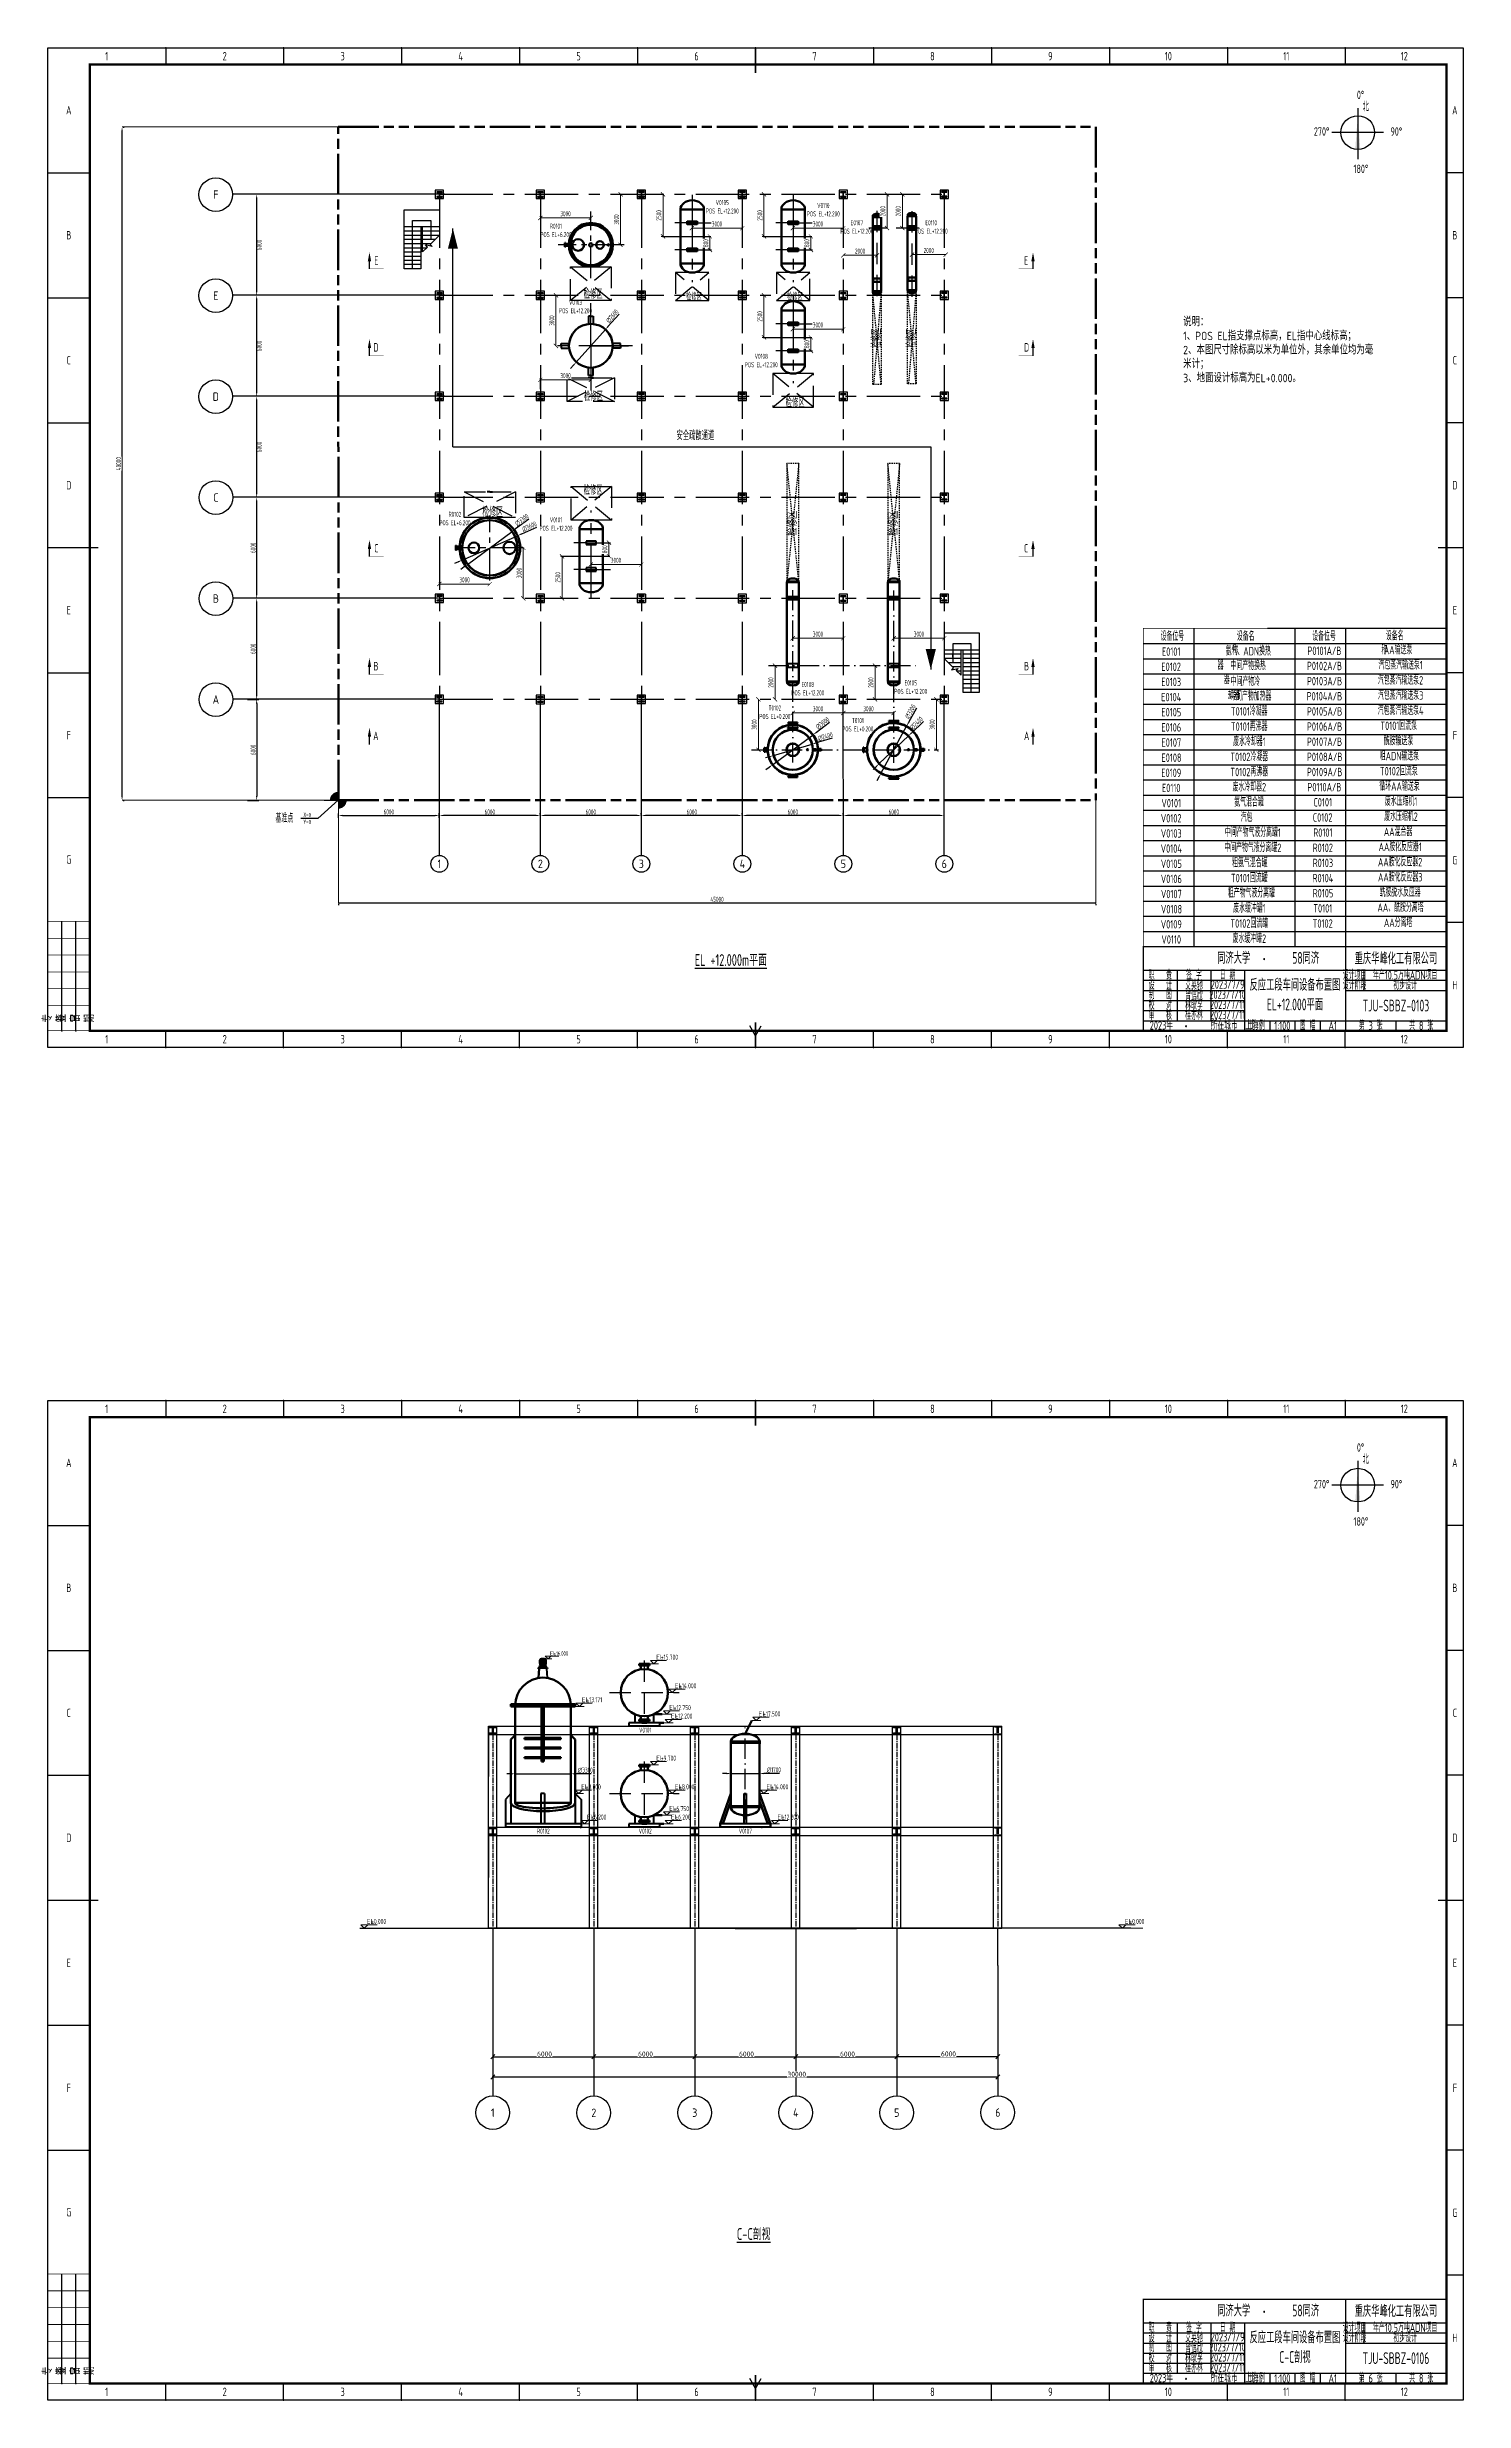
# Model space of a CAD drawing. Header units: millimetres. Extents: x 2250 to 7274, y 852 to 2251.
# Drawn here: x 4339 to 5180, y 852 to 2251 of the extents above; entities that cross this region are included whole.
import ezdxf
from ezdxf.enums import TextEntityAlignment as Align

# ---------------------------------------------------------------- set-up
doc = ezdxf.new("R2010")
doc.units = ezdxf.units.MM
for name, pattern in [('ACAD_ISO09W100', [45, 24, -3, 6, -3, 6, -3]), ('ACAD_ISO10W100', [18, 12, -3, 0, -3]), ('CENTER', [50.8, 31.75, -6.35, 6.35, -6.35]), ('CENTER2', [28.575, 19.05, -3.175, 3.175, -3.175]), ('DASHED', [19.05, 12.7, -6.35]), ('DASHED2', [9.525, 6.35, -3.175]), ('JIS_02_0.7', [1.35, 0.75, -0.6])]:
    doc.linetypes.add(name, pattern=pattern)
for name, color, linetype, lineweight in [('01-设备轮廓（可见）', 1, 'Continuous', 80), ('02-设备轮廓（不可见）', 4, 'JIS_02_0.7', 80), ('03-设备、管口中心线', 170, 'ACAD_ISO10W100', 25), ('05-图框与标题栏', 7, 'Continuous', 25), ('05-楼梯与安全疏散通道', 4, 'Continuous', 25), ('06-网格线、建筑轴线-细实线', 9, 'CENTER', 25), ('07-界区线-粗双点划线', 12, 'ACAD_ISO09W100', 80), ('09-文本', 7, 'Continuous', 25), ('10-工字钢', 5, 'Continuous', 25), ('11-指北针', 7, 'Continuous', 25), ('11-检修区', 8, 'JIS_02_0.7', 25), ('12-建筑物轮廓', 5, 'Continuous', 25), ('13-文本', 7, 'Continuous', 25), ('13-标注', 7, 'Continuous', 15), ('13-标注 @ 1', 7, 'Continuous', 15), ('14-文本', 7, 'Continuous', 25), ('14-文本 @ 1', 7, 'Continuous', 25), ('15-图框与标题栏', 7, 'Continuous', 25), ('16-剖视符号', 1, 'Continuous', 25), ('2-建筑物轮廓', 7, 'Continuous', 25), ('21-基准点', 1, 'Continuous', 25), ('5-中心线', 170, 'CENTER', 25), ('6-楼梯&逃生通道', 4, 'Continuous', 25), ('7-设备基础', 140, 'Continuous', 40), ('8-设备轮廓线', 1, 'Continuous', 80), ('9-文本', 7, 'Continuous', 15), ('9-检修区', 251, 'DASHED', 25)]:
    doc.layers.add(name, color=color, linetype=linetype, lineweight=lineweight)
for name, color, linetype, lineweight, true_color in [('14-文本-尺寸标注', 7, 'Continuous', 25, 0x5bc6e1), ('3-网格号', 7, 'Continuous', 25, 0x5bc6e1), ('3-网格号 @ 1', 7, 'Continuous', 25, 0x5bc6e1)]:
    doc.layers.add(name, color=color, linetype=linetype, lineweight=lineweight, true_color=true_color)
doc.layers.add('18-设备一览表', color=7, linetype='Continuous')
doc.styles.add('3-gbcbig', font='gbenor.shx', dxfattribs={"width": 0.7, "height": 3, "bigfont": 'gbcbig.shx'})
doc.styles.add('5-gbcbig', font='gbenor.shx', dxfattribs={"width": 0.7, "height": 5, "bigfont": 'gbcbig.shx'})
doc.styles.add('7-gbcbig', font='gbenor.shx', dxfattribs={"width": 0.7, "height": 7, "bigfont": 'gbcbig.shx'})
doc.styles.add('Dim_Coord', font='txt', dxfattribs={"width": 0.75})
doc.styles.add('HGCAD', font='gbenor.shx', dxfattribs={"width": 0.75, "bigfont": 'gbcbig.shx'})
doc.styles.add('pray-6-cj', font='gbenor.shx', dxfattribs={"width": 0.7, "bigfont": 'gbcbig.shx'})
doc.styles.add('pray-6-gbcbig', font='gbenor.shx', dxfattribs={"width": 0.7, "bigfont": 'gbcbig.shx'})
doc.styles.get("Standard").update_dxf_attribs({"font": 'arial.ttf'})
doc.styles.add('卷心菜', font='gbenor.shx', dxfattribs={"width": 0.75, "bigfont": 'gbcbig.shx'})
doc.styles.add('国标汉字', font='gbenor.shx', dxfattribs={"height": 3, "bigfont": 'gbcbig.shx'})
doc.styles.add('国标英文+数字', font='gbenor.shx', dxfattribs={"width": 0.7, "height": 3})
doc.styles.add('图纸中的数字及字母', font='gbenor.shx', dxfattribs={"width": 0.7, "height": 3, "bigfont": 'gbcbig.shx'})
doc.styles.add('工程字', font='gbenor.shx', dxfattribs={"bigfont": 'gbcbig.shx'})
doc.dimstyles.new('ISO-25', dxfattribs={"dimtxt": 2.5, "dimasz": 2.5, "dimexe": 1.25, "dimexo": 0.625, "dimtad": 1, "dimtxsty": 'Standard', "dimcen": 2.5, "dimadec": 0, "dimazin": 0, "dimtfac": 1, "dimtmove": 0, "dimatfit": 3, "dimfxl": 0, "dimarcsym": 0})
doc.dimstyles.new('pray-6', dxfattribs={"dimtxt": 3, "dimasz": 2.5, "dimexe": 1.25, "dimexo": 0.625, "dimtad": 1, "dimdec": 0, "dimlfac": 100, "dimtxsty": 'pray-6-cj', "dimcen": 2.5, "dimadec": 0, "dimazin": 0, "dimtfac": 1, "dimtdec": 0, "dimtmove": 0, "dimatfit": 3, "dimfxl": 0, "dimarcsym": 0})
doc.dimstyles.new('尺寸标注', dxfattribs={"dimtxt": 3, "dimasz": 2.5, "dimexe": 1, "dimexo": 1, "dimgap": 1, "dimtad": 1, "dimdec": 0, "dimlfac": 100, "dimdsep": 46, "dimtxsty": '图纸中的数字及字母', "dimblk": 'ARCHTICK', "dimcen": 0, "dimclrd": 256, "dimclre": 256, "dimclrt": 256, "dimadec": 0, "dimazin": 0, "dimtfac": 1, "dimtdec": 0, "dimtix": 1, "dimtmove": 0, "dimatfit": 0, "dimfxl": 0, "dimlwd": -1, "dimlwe": -1, "dimarcsym": 0})
doc.dimstyles.new('浙里拆烷', dxfattribs={"dimtxt": 3, "dimasz": 2.5, "dimexe": 0.18, "dimexo": 0.0625, "dimgap": 0.09, "dimtad": 1, "dimtoh": 1, "dimdec": 0, "dimlfac": 100, "dimzin": 0, "dimdsep": 46, "dimtxsty": '工程字', "dimblk": 'OBLIQUE', "dimcen": 2.5, "dimadec": 0, "dimazin": 0, "dimtfac": 1, "dimtdec": 0, "dimtofl": 0, "dimtmove": 0, "dimatfit": 1, "dimfxl": 0, "dimtolj": 1, "dimtzin": 0, "dimarcsym": 0})

msp = doc.modelspace()

# ---------------------------------------------------------------- texts
at = {"layer": '05-图框与标题栏', "attachment_point": 5}
for s, width, gutter_width, heights, insert, char_height, style in [('1', 70.08333, 25, [0], (4373.993, 2245.196), 5, '5-gbcbig'), ('2', 70.08333, 12.5, [0], (4444.076, 2245.196), 5, '5-gbcbig'), ('3', 70.08333, 25, [0], (4514.16, 2245.196), 5, '5-gbcbig'), ('4', 70.08333, 25, [0], (4584.243, 2245.196), 5, '5-gbcbig'), ('5', 70.08333, 25, [0], (4654.326, 2245.196), 5, '5-gbcbig'), ('6', 70.08333, 25, [0], (4724.41, 2245.196), 5, '5-gbcbig'), ('7', 70.08333, 25, [0], (4794.493, 2245.196), 5, '5-gbcbig'), ('8', 70.08333, 25, [0], (4864.576, 2245.196), 5, '5-gbcbig'), ('9', 70.08333, 25, [0], (4934.66, 2245.196), 5, '5-gbcbig'), ('10', 70.08333, 25, [0], (5004.743, 2245.196), 5, '5-gbcbig'), ('11', 70.08333, 25, [0], (5074.826, 2245.196), 5, '5-gbcbig'), ('12', 70.08333, 25, [0], (5144.91, 2245.196), 5, '5-gbcbig'), ('A', 25, 25, [0], (4351.451, 2213.071), 5, '5-gbcbig'), ('A', 10, 25, [0], (5174.951, 2213.071), 5, '5-gbcbig'), ('B', 25, 25, [0], (4351.451, 2138.821), 5, '5-gbcbig'), ('B', 10, 25, [0], (5174.951, 2138.821), 5, '5-gbcbig'), ('C', 25, 25, [0], (4351.451, 2064.571), 5, '5-gbcbig'), ('C', 10, 25, [0], (5174.951, 2064.571), 5, '5-gbcbig'), ('D', 25, 25, [0], (4351.451, 1990.321), 5, '5-gbcbig'), ('D', 10, 25, [0], (5174.951, 1990.321), 5, '5-gbcbig'), ('E', 25, 25, [0], (4351.451, 1916.071), 5, '5-gbcbig'), ('E', 10, 25, [0], (5174.951, 1916.071), 5, '5-gbcbig'), ('F', 25, 25, [0], (4351.451, 1841.821), 5, '5-gbcbig'), ('F', 10, 25, [0], (5174.951, 1841.821), 5, '5-gbcbig'), ('G', 25, 25, [0], (4351.451, 1767.946), 5, '5-gbcbig'), ('G', 10, 25, [0], (5174.951, 1767.571), 5, '5-gbcbig'), ('重庆华峰化工有限公司', 60, 25, [0], (5139.951, 1709.196), 7, '7-gbcbig'), ('职   责', 20, 25, [0], (4999.951, 1699.196), 5, '5-gbcbig'), ('设   计', 20, 25, [0], (4999.951, 1693.196), 5, '5-gbcbig'), ('艾英驰', 20, 25, [0], (5019.951, 1693.196), 5, '5-gbcbig'), ('签 字', 20, 25, [0], (5019.951, 1699.196), 5, '5-gbcbig'), ('2023/7/9', 20, 25, [0], (5039.951, 1693.696), 5, '5-gbcbig'), ('日 期', 20, 25, [0], (5039.951, 1699.196), 5, '5-gbcbig'), ('设计项目', 15, 25, [0], (5115.398, 1699.196), 5, '5-gbcbig'), ('设计阶段', 15, 25, [0], (5115.398, 1693.196), 5, '5-gbcbig'), ('H', 10, 25, [0], (5174.951, 1693.321), 5, '5-gbcbig'), ('校   对', 20, 25, [0], (4999.951, 1681.196), 5, '5-gbcbig'), ('制   图', 20, 25, [0], (4999.951, 1687.558), 5, '5-gbcbig'), ('审   核', 20, 25, [0], (4999.951, 1675.196), 5, '5-gbcbig'), ('桂亦林', 20, 25, [0], (5019.951, 1675.196), 5, '5-gbcbig'), ('林耿孚', 20, 25, [0], (5019.951, 1681.196), 5, '5-gbcbig'), ('曾信欣', 20, 25, [0], (5019.951, 1687.196), 5, '5-gbcbig'), ('2023/7/10', 20, 25, [0], (5039.951, 1687.696), 5, '5-gbcbig'), ('2023/7/11', 20, 25, [0], (5039.951, 1681.696), 5, '5-gbcbig'), ('2023/7/11', 20, 25, [0], (5039.951, 1675.696), 5, '5-gbcbig'), ('TJU-SBBZ-0103', 60, 25, [12.52], (5139.951, 1681.196), 7, '7-gbcbig'), ('比 例', 15, 25, [0], (5057.451, 1669.196), 5, '5-gbcbig'), ('1:100', 15, 25, [0], (5072.451, 1669.196), 5, '5-gbcbig'), ('图 幅', 15, 25, [0], (5087.451, 1669.196), 5, '5-gbcbig'), ('A1', 14.91667, 25, [0], (5102.41, 1669.196), 5, '5-gbcbig'), ('第 3 张', 30, 25, [0], (5124.951, 1669.196), 5, '5-gbcbig'), ('共 8 张', 30, 25, [0], (5154.951, 1669.196), 5, '5-gbcbig'), ('1', 70.08333, 25, [0], (4373.993, 1661.196), 5, '5-gbcbig'), ('2', 70.08333, 25, [0], (4444.076, 1661.196), 5, '5-gbcbig'), ('3', 70.08333, 25, [0], (4514.16, 1661.196), 5, '5-gbcbig'), ('4', 70.08333, 25, [0], (4584.243, 1661.196), 5, '5-gbcbig'), ('5', 70.08333, 25, [0], (4654.326, 1661.196), 5, '5-gbcbig'), ('6', 70.08333, 25, [0], (4724.41, 1661.196), 5, '5-gbcbig'), ('7', 70.08333, 25, [0], (4794.493, 1661.196), 5, '5-gbcbig'), ('8', 70.08333, 25, [0], (4864.576, 1661.196), 5, '5-gbcbig'), ('9', 70.08333, 25, [0], (4934.66, 1661.196), 5, '5-gbcbig'), ('10', 70.08333, 25, [0], (5004.743, 1661.196), 5, '5-gbcbig'), ('11', 70.08333, 25, [0], (5074.826, 1661.196), 5, '5-gbcbig'), ('12', 70.08333, 25, [0], (5144.91, 1661.196), 5, '5-gbcbig'), ('1', 70.08333, 25, [0], (4373.993, 1441.64), 5, '5-gbcbig'), ('2', 70.08333, 12.5, [0], (4444.076, 1441.64), 5, '5-gbcbig'), ('3', 70.08333, 25, [0], (4514.16, 1441.64), 5, '5-gbcbig'), ('4', 70.08333, 25, [0], (4584.243, 1441.64), 5, '5-gbcbig'), ('5', 70.08333, 25, [0], (4654.326, 1441.64), 5, '5-gbcbig'), ('6', 70.08333, 25, [0], (4724.41, 1441.64), 5, '5-gbcbig'), ('7', 70.08333, 25, [0], (4794.493, 1441.64), 5, '5-gbcbig'), ('8', 70.08333, 25, [0], (4864.576, 1441.64), 5, '5-gbcbig'), ('9', 70.08333, 25, [0], (4934.66, 1441.64), 5, '5-gbcbig'), ('10', 70.08333, 25, [0], (5004.743, 1441.64), 5, '5-gbcbig'), ('11', 70.08333, 25, [0], (5074.826, 1441.64), 5, '5-gbcbig'), ('12', 70.08333, 25, [0], (5144.91, 1441.64), 5, '5-gbcbig'), ('A', 25, 25, [0], (4351.451, 1409.515), 5, '5-gbcbig'), ('A', 10, 25, [0], (5174.951, 1409.515), 5, '5-gbcbig'), ('B', 25, 25, [0], (4351.451, 1335.265), 5, '5-gbcbig'), ('B', 10, 25, [0], (5174.951, 1335.265), 5, '5-gbcbig'), ('C', 25, 25, [0], (4351.451, 1261.015), 5, '5-gbcbig'), ('C', 10, 25, [0], (5174.951, 1261.015), 5, '5-gbcbig'), ('D', 25, 25, [0], (4351.451, 1186.765), 5, '5-gbcbig'), ('D', 10, 25, [0], (5174.951, 1186.765), 5, '5-gbcbig'), ('E', 25, 25, [0], (4351.451, 1112.515), 5, '5-gbcbig'), ('E', 10, 25, [0], (5174.951, 1112.515), 5, '5-gbcbig'), ('F', 25, 25, [0], (4351.451, 1038.265), 5, '5-gbcbig'), ('F', 10, 25, [0], (5174.951, 1038.265), 5, '5-gbcbig'), ('G', 25, 25, [0], (4351.451, 964.39), 5, '5-gbcbig'), ('G', 10, 25, [0], (5174.951, 964.015), 5, '5-gbcbig'), ('重庆华峰化工有限公司', 60, 25, [0], (5139.951, 905.64), 7, '7-gbcbig'), ('职   责', 20, 25, [0], (4999.951, 895.64), 5, '5-gbcbig'), ('签 字', 20, 25, [0], (5019.951, 895.64), 5, '5-gbcbig'), ('日 期', 20, 25, [0], (5039.951, 895.64), 5, '5-gbcbig'), ('设计项目', 15, 25, [0], (5115.398, 895.64), 5, '5-gbcbig'), ('制   图', 20, 25, [0], (4999.951, 884.002), 5, '5-gbcbig'), ('设   计', 20, 25, [0], (4999.951, 889.64), 5, '5-gbcbig'), ('艾英驰', 20, 25, [0], (5019.951, 889.64), 5, '5-gbcbig'), ('曾信欣', 20, 25, [0], (5019.951, 883.64), 5, '5-gbcbig'), ('2023/7/10', 20, 25, [0], (5039.951, 884.14), 5, '5-gbcbig'), ('2023/7/9', 20, 25, [0], (5039.951, 890.14), 5, '5-gbcbig'), ('设计阶段', 15, 25, [0], (5115.398, 889.64), 5, '5-gbcbig'), ('TJU-SBBZ-0106', 60, 25, [12.52], (5139.951, 877.64), 7, '7-gbcbig'), ('H', 10, 25, [0], (5174.951, 889.765), 5, '5-gbcbig'), ('校   对', 20, 25, [0], (4999.951, 877.64), 5, '5-gbcbig'), ('审   核', 20, 25, [0], (4999.951, 871.64), 5, '5-gbcbig'), ('桂亦林', 20, 25, [0], (5019.951, 871.64), 5, '5-gbcbig'), ('林耿孚', 20, 25, [0], (5019.951, 877.64), 5, '5-gbcbig'), ('2023/7/11', 20, 25, [0], (5039.951, 878.14), 5, '5-gbcbig'), ('2023/7/11', 20, 25, [0], (5039.951, 872.14), 5, '5-gbcbig'), ('比 例', 15, 25, [0], (5057.451, 865.64), 5, '5-gbcbig'), ('1:100', 15, 25, [0], (5072.451, 865.64), 5, '5-gbcbig'), ('图 幅', 15, 25, [0], (5087.451, 865.64), 5, '5-gbcbig'), ('A1', 14.91667, 25, [0], (5102.41, 865.64), 5, '5-gbcbig'), ('第 6 张', 30, 25, [0], (5124.951, 865.64), 5, '5-gbcbig'), ('共 8 张', 30, 25, [0], (5154.951, 865.64), 5, '5-gbcbig'), ('1', 70.08333, 25, [0], (4373.993, 857.64), 5, '5-gbcbig'), ('2', 70.08333, 25, [0], (4444.076, 857.64), 5, '5-gbcbig'), ('3', 70.08333, 25, [0], (4514.16, 857.64), 5, '5-gbcbig'), ('4', 70.08333, 25, [0], (4584.243, 857.64), 5, '5-gbcbig'), ('5', 70.08333, 25, [0], (4654.326, 857.64), 5, '5-gbcbig'), ('6', 70.08333, 25, [0], (4724.41, 857.64), 5, '5-gbcbig'), ('7', 70.08333, 25, [0], (4794.493, 857.64), 5, '5-gbcbig'), ('8', 70.08333, 25, [0], (4864.576, 857.64), 5, '5-gbcbig'), ('9', 70.08333, 25, [0], (4934.66, 857.64), 5, '5-gbcbig'), ('10', 70.08333, 25, [0], (5004.743, 857.64), 5, '5-gbcbig'), ('11', 70.08333, 25, [0], (5074.826, 857.64), 5, '5-gbcbig'), ('12', 70.08333, 25, [0], (5144.91, 857.64), 5, '5-gbcbig')]:
    msp.add_mtext_dynamic_manual_height_columns(s, width=width, gutter_width=gutter_width, heights=heights, dxfattribs=dict(at, insert=insert, char_height=char_height, style=style))
at = {"layer": '05-图框与标题栏'}
for s, insert, char_height, width, attachment_point, style in [('\\pi5.78018;同济大学             ', (5027.98, 1709.471), 7, 32.2593, 4, '7-gbcbig'), ('58同济          ', (5086.32, 1709.471), 7, 32.2593, 5, '7-gbcbig'), (' 2023{\\W0.8;年          所在城市  上海}', (4991.426, 1669.353), 5, 67.52949, 4, '5-gbcbig'), ('{\\fFangSong|b0|i0|c134|p49;\\W0.8;·}', (5012.521, 1671.332), 5, 18.9039, 1, '5-gbcbig'), ('\\pi5.78018;同济大学             ', (5027.98, 905.915), 7, 32.2593, 4, '7-gbcbig'), ('58同济          ', (5086.32, 905.915), 7, 32.2593, 5, '7-gbcbig'), (' 2023{\\W0.8;年          所在城市  上海}', (4991.426, 865.797), 5, 67.52949, 4, '5-gbcbig'), ('{\\fFangSong|b0|i0|c134|p49;\\W0.8;·}', (5012.521, 867.776), 5, 18.9039, 1, '5-gbcbig')]:
    msp.add_mtext(s, dxfattribs=dict(at, insert=insert, char_height=char_height, width=width, attachment_point=attachment_point, style=style))
at = {"layer": '05-图框与标题栏', "char_height": 5, "width": 31.50651, "attachment_point": 1}
for insert in [(5058.945, 1711.199), (5058.945, 907.643)]:
    msp.add_mtext('{\\fFangSong|b0|i0|c134|p49;\\W0.8;·}', dxfattribs=dict(at, insert=insert))
at = {"layer": '05-图框与标题栏', "char_height": 5, "attachment_point": 5, "rotation": 90, "style": '工程字'}
for s, insert in [('专业', (4343.118, 1673.696)), ('签字', (4351.451, 1673.696)), ('日期', (4359.785, 1673.696)), ('专业', (4343.118, 870.14)), ('签字', (4351.451, 870.14)), ('日期', (4359.785, 870.14))]:
    msp.add_mtext_dynamic_manual_height_columns(s, width=8.33333, gutter_width=25, heights=[0], dxfattribs=dict(at, insert=insert))
at = {"layer": '09-文本', "char_height": 3, "attachment_point": 5, "rotation": 90, "style": 'pray-6-cj'}
for insert in [(4464.546, 2133.052), (4464.546, 2073.052), (4464.546, 2013.052), (4460.96, 1953.13), (4460.96, 1893.13)]:
    msp.add_mtext('6000', dxfattribs=dict(at, insert=insert))
at = {"layer": '09-文本', "char_height": 5, "attachment_point": 5, "style": '5-gbcbig'}
for s, width, gutter_width, insert in [('年产10.5万吨ADN项目', 49.05992, 35, (5145.421, 1699.196)), ('初步设计', 48.99992, 12.5, (5145.451, 1693.196)), ('年产10.5万吨ADN项目', 49.05992, 35, (5145.421, 895.64)), ('初步设计', 48.99992, 12.5, (5145.451, 889.64))]:
    msp.add_mtext_dynamic_manual_height_columns(s, width=width, gutter_width=gutter_width, heights=[0], dxfattribs=dict(at, insert=insert))
at = {"layer": '11-检修区', "style": '卷心菜'}
for width, gutter_width, insert, char_height, attachment_point in [(18.42807, 25, (4657.33, 2106.16), 5, 1), (15.20882, 20.633, (4718.149, 2100.047), 4.1265, 7), (15.20882, 20.633, (4778.131, 2100.047), 4.1265, 7), (18.42807, 25, (4777.35, 2036.538), 5, 7), (18.42807, 25, (4657.368, 1989.722), 5, 1)]:
    msp.add_mtext_dynamic_manual_height_columns('检修区', width=width, gutter_width=gutter_width, heights=[0], dxfattribs=dict(at, insert=insert, char_height=char_height, attachment_point=attachment_point))
at = {"layer": '11-检修区', "char_height": 5, "rotation": 90}
for width, insert, attachment_point, style in [(18.42807, (4834.107, 2072.156), 7, '卷心菜'), (18.42807, (4854.838, 2072.156), 7, '卷心菜'), (20.34727, (4781.591, 1967.732), 5, '国标汉字'), (20.34727, (4841.552, 1967.732), 5, '国标汉字')]:
    msp.add_mtext_dynamic_manual_height_columns('检修区', width=width, gutter_width=25, heights=[0], dxfattribs=dict(at, insert=insert, attachment_point=attachment_point, style=style))
at = {"layer": '13-文本', "char_height": 3, "attachment_point": 5, "style": '国标英文+数字'}
for s, width, heights, insert in [('V0105\\PPOS EL+12.200', 23.22389, [0], (4739.717, 2155.719)), ('V0110\\PPOS EL+12.200', 23.22389, [0], (4799.732, 2154.003)), ('E0107\\PPOS EL+12.200', 20.34727, [8], (4819.686, 2143.746)), ('E0110\\PPOS EL+12.200', 20.34727, [8], (4863.85, 2143.746)), ('V0108\\PPOS EL+12.200', 23.22389, [0], (4762.881, 2064.387)), ('R0102\\PPOS EL+6.200', 23.22389, [0], (4580.87, 1970.521)), ('V0101\\PPOS EL+12.200', 23.22389, [0], (4640.915, 1967.253)), ('E0105\\PPOS EL+12.200', 20.34727, [0], (4851.696, 1870.358)), ('E0108\\PPOS EL+12.200', 20.34727, [0], (4790.515, 1869.433)), ('V0101', 20.34727, [0], (4693.922, 1250.788)), ('R0102', 20.34727, [0], (4633.422, 1190.788)), ('V0102', 20.34727, [0], (4693.922, 1190.788)), ('V0107', 20.34727, [0], (4753.422, 1190.788))]:
    msp.add_mtext_dynamic_manual_height_columns(s, width=width, gutter_width=25, heights=heights, dxfattribs=dict(at, insert=insert))
at = {"layer": '14-文本', "char_height": 5, "attachment_point": 1, "style": '卷心菜'}
for s, width, insert in [('0%%D', 8.83739, (5116.765, 2224.701)), ('北', 11.82938, (5120.16, 2217.524)), ('270%%D', 7.76795, (5091.215, 2202.943)), ('90%%D', 7.76795, (5136.738, 2202.943)), ('180%%D', 8.83739, (5114.777, 2180.783)), ('0%%D', 8.83739, (5116.765, 1421.145)), ('北', 11.82938, (5120.16, 1413.969)), ('270%%D', 7.76795, (5091.215, 1399.387)), ('90%%D', 7.76795, (5136.738, 1399.387)), ('180%%D', 8.83739, (5114.777, 1377.227))]:
    msp.add_mtext_dynamic_manual_height_columns(s, width=width, gutter_width=25, heights=[0], dxfattribs=dict(at, insert=insert))
at = {"layer": '14-文本', "ltscale": 0.1, "char_height": 7, "attachment_point": 1, "style": 'HGCAD'}
for s, insert in [('{\\LEL +12.000m平面}', (4723.353, 1711.75)), ('{\\LC-C剖视}', (4748.389, 954.915))]:
    msp.add_mtext_dynamic_manual_height_columns(s, width=106.66507, gutter_width=15, heights=[0], dxfattribs=dict(at, insert=insert))
at = {"layer": '14-文本 @ 1', "insert": (5013.535, 2089.814), "char_height": 5, "width": 114.15571, "attachment_point": 1, "style": '工程字'}
msp.add_mtext('说明：\\P1、POS EL指支撑点标高，EL指中心线标高；\\P2、本图尺寸除标高以米为单位外，其余单位均为毫米计；\\P3、地面设计标高为EL+0.000。', dxfattribs=at)
at = {"layer": '14-文本-尺寸标注', "lineweight": 25, "char_height": 5, "width": 15, "attachment_point": 5, "style": 'pray-6-cj'}
for s, insert in [('{\\W1;1}', (4571.629, 1765.395)), ('{\\W1;2}', (4631.629, 1765.399)), ('{\\W1;3}', (4691.629, 1765.395)), ('{\\W1;4}', (4751.637, 1765.395)), ('{\\W1;5}', (4811.637, 1765.395)), ('{\\W1;6}', (4871.629, 1765.395))]:
    msp.add_mtext(s, dxfattribs=dict(at, insert=insert))
at = {"layer": '15-图框与标题栏', "char_height": 7, "width": 60, "attachment_point": 5, "style": 'pray-6-gbcbig'}
for s, insert in [('反应工段车间设备布置图\\PEL+12.000平面', (5079.951, 1687.683)), ('反应工段车间设备布置图\\PC-C剖视', (5079.951, 884.166))]:
    msp.add_mtext(s, dxfattribs=dict(at, insert=insert))
at = {"layer": '16-剖视符号', "ltscale": 0.5, "char_height": 5, "width": 7.99568, "style": 'pray-6-cj'}
for s, insert, attachment_point in [('E', (4535.478, 2121.293), 9), ('E', (4918.952, 2121.293), 7), ('D', (4535.478, 2069.714), 9), ('D', (4918.952, 2069.714), 7), ('C', (4535.478, 1950.375), 9), ('C', (4918.952, 1950.375), 7), ('B', (4535.478, 1880.306), 9), ('B', (4918.952, 1880.306), 7), ('A', (4535.478, 1838.845), 9), ('A', (4918.952, 1838.845), 7)]:
    msp.add_mtext(s, dxfattribs=dict(at, insert=insert, attachment_point=attachment_point))
at = {"layer": '18-设备一览表', "char_height": 5, "attachment_point": 1, "style": '5-gbcbig'}
for s, width, gutter_width, heights, insert in [('\\pi5.15533;设备位号', 20, 12.5, [6], (4995.003, 1902.95, 162)), ('\\pi2.61673;设备名称', 15, 12.5, [6], (5042.788, 1902.949, 162)), ('\\pi5.15533;设备位号', 20, 12.5, [6], (5085.091, 1902.95, 162)), ('\\pi2.61673;设备名称', 15, 12.5, [6], (5131.371, 1903.238, 162)), ('\\pi5.91667;E0101', 20, 12.5, [6], (4995.003, 1893.95, 153)), ('\\pi4.70959;氨气、ADN换热器', 31.72738, 12.5, [6], (5034.06, 1894.191, 153)), ('\\pi2.27083;P0101A/B', 20, 12.5, [6], (5085.091, 1894.431, -9)), ('\\pi13.85283;AA输送泵', 40.04573, 12.5, [6], (5118.91, 1894.915, -9)), ('\\pi5.53741;E0102', 20, 12.5, [6], (4995.003, 1884.95, 144)), ('\\pi5.56459;E0103', 20, 12.5, [6], (4995.003, 1875.95, 135)), ('\\pi3.84199;中间产物换热器', 24.9395, 12.5, [6], (5037.781, 1885.555, 144)), ('\\pi1.66016;中间产物冷却器', 20.57584, 9.348, [6], (5040.057, 1876.1, 135)), ('\\pi10.69168;汽包蒸汽输送泵1', 40.04573, 12.5, [6], (5118.91, 1885.915, -18)), ('\\pi5.47917;E0104', 20, 12.5, [6], (4995.003, 1866.95, 126)), ('\\pi11.39511;中间产物加热器', 40.04573, 12.5, [6], (5030.065, 1867.434, 126)), ('\\pi5.55266;E0106', 20, 12.5, [6], (4995.003, 1848.95, 108)), ('\\pi5.56459;E0105', 20, 12.5, [6], (4995.003, 1857.95, 117)), ('\\pi11.81116;T0101冷凝器', 40.04573, 12.5, [6], (5030.065, 1858.434, 117)), ('\\pi11.81116;T0101回流泵', 40.04573, 12.5, [6], (5118.91, 1849.915, -54)), ('\\pi5.625;E0107', 20, 12.5, [6], (4995.003, 1839.95, 99)), ('\\pi13.20087;废水冷却器1', 40.04573, 12.5, [6], (5030.065, 1840.434, 99)), ('\\pi11.43585;粗ADN输送泵', 40.04573, 12.5, [6], (5118.91, 1831.915, -72)), ('\\pi13.80779;酰胺输送泵', 40.04573, 12.5, [6], (5118.91, 1840.915, -63)), ('\\pi5.52059;E0109', 20, 12.5, [6], (4995.003, 1821.95, 81)), ('\\pi5.625;E0108', 20, 12.5, [6], (4995.003, 1830.95, 90)), ('\\pi11.51949;T0102回流泵', 40.04573, 12.5, [6], (5118.91, 1822.915, -81)), ('\\pi5.625;V0101', 20, 12.5, [6], (4995.003, 1803.95, 63)), ('\\pi5.91552;E0110', 20, 12.5, [6], (4995.003, 1812.95, 72)), ('\\pi12.82161;废水冷却器2', 40.04573, 12.5, [6], (5030.065, 1813.434, 72)), ('\\pi13.82709;氨气混合罐', 40.04573, 12.5, [6], (5030.065, 1804.434, 63)), ('\\pi5.84871;C0101', 20, 12.5, [6], (5085.123, 1804.43, -63)), ('\\pi11.18279;循环AA输送泵', 40.04573, 12.5, [6], (5118.91, 1813.915, -90)), ('\\pi13.20087;废水压缩机1', 40.04573, 12.5, [6], (5120.185, 1804.914, -54)), ('\\pi5.24575;V0102', 20, 12.5, [6], (4995.003, 1794.95, 54)), ('\\pi17.66808;汽包', 40.04573, 12.5, [6], (5030.065, 1795.434, 54)), ('\\pi5.46946;C0102', 20, 12.5, [6], (5085.123, 1795.43, -54)), ('\\pi12.82161;废水压缩机2', 40.04573, 12.5, [6], (5120.185, 1795.915, -81)), ('\\pi5.1875;V0104', 20, 12.5, [6], (4995.003, 1776.95, 36)), ('\\pi5.27293;V0103', 20, 12.5, [6], (4995.003, 1785.95, 45)), ('\\pi8.27899;中间产物气液分离罐1', 40.04573, 12.5, [6], (5030.065, 1786.434, 45)), ('\\pi5.77083;R0101', 20, 12.5, [6], (5085.091, 1786.431, -99)), ('\\pi10.73671;AA胺化反应器1', 40.04573, 12.5, [6], (5118.91, 1777.915, -108)), ('\\pi13.85283;AA混合器', 40.04573, 12.5, [6], (5118.91, 1786.915, -99)), ('\\pi5.27293;V0105', 20, 12.5, [6.301], (4995.003, 1767.95, 27)), ('\\pi12.5725;粗氨气混合罐', 40.04573, 12.5, [6], (5030.065, 1768.434, 27)), ('\\pi10.35746;AA胺化反应器2', 40.04573, 12.5, [6], (5118.91, 1768.915, -117)), ('\\pi5.26099;V0106', 20, 12.5, [6], (4995.003, 1758.95, 18)), ('\\pi5.33333;V0107', 20, 12.5, [6], (4995.003, 1749.95, 9)), ('\\pi10.0247;粗产物气液分离罐', 40.04573, 12.5, [6], (5030.065, 1750.434, 9)), ('\\pi11.84976;T0101回流罐', 40.04573, 12.5, [6], (5030.065, 1759.434, 18)), ('\\pi10.38464;AA胺化反应器3', 40.04573, 12.5, [6], (5118.91, 1759.915, -126)), ('\\pi11.26;酰胺脱水反应器', 40.04573, 12.5, [6], (5118.91, 1750.915, -135)), ('\\pi5.33333;V0108', 20, 12.5, [6], (4995.003, 1740.949, 9)), ('\\pi13.20087;废水缓冲罐1', 40.04573, 12.5, [6], (5030.065, 1741.434)), ('\\pi5.77083;T0101', 20, 12.5, [6], (5085.091, 1741.431, -144)), ('\\pi10.06974;AA、酰胺分离塔', 40.04573, 12.5, [6], (5118.91, 1741.915, -144)), ('\\pi5.22893;V0109', 20, 12.5, [6], (4995.003, 1731.949, 9)), ('\\pi5.62385;V0110', 20, 12.5, [6], (4995.003, 1722.949, 18)), ('\\pi11.5581;T0102回流罐', 40.04573, 12.5, [6], (5030.065, 1732.432, 18)), ('\\pi12.82161;废水缓冲罐2', 40.04573, 12.5, [6], (5030.065, 1723.434, -9)), ('\\pi5.39158;T0102', 20, 12.5, [6.151], (5085.091, 1732.431, -153)), ('\\pi13.89143;AA分离塔', 40.04573, 12.5, [6], (5118.91, 1732.915, -153))]:
    msp.add_mtext_dynamic_manual_height_columns(s, width=width, gutter_width=gutter_width, heights=heights, dxfattribs=dict(at, insert=insert))
at = {"layer": '18-设备一览表'}
note = msp.add_mtext_dynamic_manual_height_columns('\\pi1.97917;P0102A/B\\P\\pi10;', width=20, gutter_width=12.5, heights=[6, 0], dxfattribs=dict(at, insert=(5085.091, 1885.431, -18), char_height=5, attachment_point=1, style='5-gbcbig'))
for column, words in zip(note.columns.linked_columns, ['\\pi10;']):
    column.text = words
note = msp.add_mtext_dynamic_manual_height_columns('\\pi1.97917;P0103A/B\\P\\pi10;', width=20, gutter_width=12.5, heights=[6, 0], dxfattribs=dict(at, insert=(5085.091, 1876.431, -27), char_height=5, attachment_point=1, style='5-gbcbig'))
for column, words in zip(note.columns.linked_columns, ['\\pi10;']):
    column.text = words
note = msp.add_mtext_dynamic_manual_height_columns('\\pi10.3124;汽包蒸汽输送泵2\\P', width=40.04573, gutter_width=12.5, heights=[6, 0], dxfattribs=dict(at, insert=(5118.91, 1876.915, -27), char_height=5, attachment_point=1, style='5-gbcbig'))
for column, words in zip(note.columns.linked_columns, ['\\pi30.03429;']):
    column.text = words
note = msp.add_mtext_dynamic_manual_height_columns('\\pi1.83333;P0104A/B\\P\\pi10;', width=20, gutter_width=12.5, heights=[6, 0], dxfattribs=dict(at, insert=(5085.091, 1867.431, -36), char_height=5, attachment_point=1, style='5-gbcbig'))
for column, words in zip(note.columns.linked_columns, ['\\pi10;']):
    column.text = words
note = msp.add_mtext_dynamic_manual_height_columns('\\pi10.3396;汽包蒸汽输送泵3\\P', width=40.04573, gutter_width=12.5, heights=[6, 0], dxfattribs=dict(at, insert=(5118.91, 1867.915, -36), char_height=5, attachment_point=1, style='5-gbcbig'))
for column, words in zip(note.columns.linked_columns, ['\\pi30.03429;']):
    column.text = words
note = msp.add_mtext_dynamic_manual_height_columns('\\pi11.81115;T0101再沸器\\P', width=40.04573, gutter_width=12.5, heights=[6, 0], dxfattribs=dict(at, insert=(5030.065, 1849.434, 108), char_height=5, attachment_point=1, style='5-gbcbig'))
for column, words in zip(note.columns.linked_columns, ['\\pi30.03429;']):
    column.text = words
note = msp.add_mtext_dynamic_manual_height_columns('\\pi1.97917;P0105A/B\\P\\pi10;', width=20, gutter_width=12.5, heights=[6, 0], dxfattribs=dict(at, insert=(5085.091, 1858.431, -45), char_height=5, attachment_point=1, style='5-gbcbig'))
for column, words in zip(note.columns.linked_columns, ['\\pi10;']):
    column.text = words
note = msp.add_mtext_dynamic_manual_height_columns('\\pi1.97917;P0106A/B\\P\\pi10;', width=20, gutter_width=12.5, heights=[6, 0], dxfattribs=dict(at, insert=(5085.091, 1849.431, -54), char_height=5, attachment_point=1, style='5-gbcbig'))
for column, words in zip(note.columns.linked_columns, ['\\pi10;']):
    column.text = words
note = msp.add_mtext_dynamic_manual_height_columns('\\pi10.2542;汽包蒸汽输送泵4\\P', width=40.04573, gutter_width=12.5, heights=[6, 0], dxfattribs=dict(at, insert=(5118.91, 1858.915, -45), char_height=5, attachment_point=1, style='5-gbcbig'))
for column, words in zip(note.columns.linked_columns, ['\\pi30.03429;']):
    column.text = words
note = msp.add_mtext_dynamic_manual_height_columns('\\pi11.5195;T0102冷凝器\\P', width=40.04573, gutter_width=12.5, heights=[6, 0], dxfattribs=dict(at, insert=(5030.065, 1831.434, 90), char_height=5, attachment_point=1, style='5-gbcbig'))
for column, words in zip(note.columns.linked_columns, ['\\pi30.03429;']):
    column.text = words
note = msp.add_mtext_dynamic_manual_height_columns('\\pi1.97917;P0107A/B\\P\\pi10;', width=20, gutter_width=12.5, heights=[6, 0], dxfattribs=dict(at, insert=(5085.091, 1840.431, -63), char_height=5, attachment_point=1, style='5-gbcbig'))
for column, words in zip(note.columns.linked_columns, ['\\pi10;']):
    column.text = words
note = msp.add_mtext_dynamic_manual_height_columns('\\pi11.5195;T0102再沸器\\P', width=40.04573, gutter_width=12.5, heights=[6, 0], dxfattribs=dict(at, insert=(5030.065, 1822.434, 81), char_height=5, attachment_point=1, style='5-gbcbig'))
for column, words in zip(note.columns.linked_columns, ['\\pi30.03429;']):
    column.text = words
note = msp.add_mtext_dynamic_manual_height_columns('\\pi1.97407;P0109A/B\\P\\pi10;', width=20, gutter_width=12.5, heights=[6, 0], dxfattribs=dict(at, insert=(5085.091, 1822.431, -81), char_height=5, attachment_point=1, style='5-gbcbig'))
for column, words in zip(note.columns.linked_columns, ['\\pi10;']):
    column.text = words
note = msp.add_mtext_dynamic_manual_height_columns('\\pi1.97917;P0108A/B\\P\\pi10;', width=20, gutter_width=12.5, heights=[6, 0], dxfattribs=dict(at, insert=(5085.091, 1831.431, -72), char_height=5, attachment_point=1, style='5-gbcbig'))
for column, words in zip(note.columns.linked_columns, ['\\pi10;']):
    column.text = words
note = msp.add_mtext_dynamic_manual_height_columns('\\pi2.27083;P0110A/B\\P\\pi10;', width=20, gutter_width=12.5, heights=[6, 0], dxfattribs=dict(at, insert=(5085.091, 1813.431, -90), char_height=5, attachment_point=1, style='5-gbcbig'))
for column, words in zip(note.columns.linked_columns, ['\\pi10;']):
    column.text = words
note = msp.add_mtext_dynamic_manual_height_columns('\\pi7.89975;中间产物气液分离罐2\\P', width=40.04573, gutter_width=12.5, heights=[6, 0], dxfattribs=dict(at, insert=(5030.065, 1777.434, 36), char_height=5, attachment_point=1, style='5-gbcbig'))
for column, words in zip(note.columns.linked_columns, ['\\pi30.03429;']):
    column.text = words
note = msp.add_mtext_dynamic_manual_height_columns('\\pi5.39158;R0102\\P\\pi10;', width=20, gutter_width=12.5, heights=[6, 0], dxfattribs=dict(at, insert=(5085.091, 1777.431, -108), char_height=5, attachment_point=1, style='5-gbcbig'))
for column, words in zip(note.columns.linked_columns, ['\\pi10;']):
    column.text = words
note = msp.add_mtext_dynamic_manual_height_columns('\\pi5.41876;R0103\\P\\pi10;', width=20, gutter_width=12.5, heights=[6, 0], dxfattribs=dict(at, insert=(5085.091, 1768.431, -117), char_height=5, attachment_point=1, style='5-gbcbig'))
for column, words in zip(note.columns.linked_columns, ['\\pi10;']):
    column.text = words
note = msp.add_mtext_dynamic_manual_height_columns('\\pi5.33333;R0104\\P\\pi10;', width=20, gutter_width=12.5, heights=[6, 0], dxfattribs=dict(at, insert=(5085.091, 1759.431, -126), char_height=5, attachment_point=1, style='5-gbcbig'))
for column, words in zip(note.columns.linked_columns, ['\\pi10;']):
    column.text = words
note = msp.add_mtext_dynamic_manual_height_columns('\\pi5.41876;R0105\\P\\pi10;', width=20, gutter_width=12.5, heights=[6, 0], dxfattribs=dict(at, insert=(5085.091, 1750.431, -135), char_height=5, attachment_point=1, style='5-gbcbig'))
for column, words in zip(note.columns.linked_columns, ['\\pi10;']):
    column.text = words
at = {"layer": '21-基准点', "insert": (4479.537, 1792.365), "char_height": 5, "width": 12.33027, "attachment_point": 5, "style": 'pray-6-cj'}
msp.add_mtext('{\\C0;基准点}', dxfattribs=at)
at = {"layer": '3-网格号 @ 1', "char_height": 5, "width": 17.56965, "attachment_point": 5, "style": '工程字'}
for s, insert in [('F', (4438.806, 2162.925)), ('E', (4438.807, 2102.924)), ('D', (4438.807, 2042.924)), ('C', (4438.845, 1982.995)), ('B', (4438.845, 1922.995)), ('A', (4438.845, 1862.995)), ('1', (4603.367, 1023.483)), ('1', (4603.367, 1023.483)), ('2', (4663.367, 1023.42)), ('2', (4663.367, 1023.42)), ('3', (4723.367, 1023.483)), ('3', (4723.367, 1023.483)), ('4', (4783.367, 1023.483)), ('4', (4783.367, 1023.483)), ('5', (4843.367, 1023.483)), ('5', (4843.367, 1023.483)), ('6', (4903.41, 1023.556))]:
    msp.add_mtext(s, dxfattribs=dict(at, insert=insert))
at = {"layer": '6-楼梯&逃生通道', "insert": (4712.483, 2022.195), "char_height": 5, "attachment_point": 1, "style": '卷心菜'}
msp.add_mtext_dynamic_manual_height_columns('安全疏散通道', width=36.73107, gutter_width=25, heights=[0], dxfattribs=at)

# ---------------------------------------------------------------- blocks, each defined once
blk = doc.blocks.new('*D105')
at = {"layer": '9-文本', "color": 0, "lineweight": -2, "transparency": 16777216}
for p, q in [((4571.6, 1794.7), (4571.6, 1795.4)), ((4629.1, 1794.1), (4574.1, 1794.1)), ((4631.6, 1794.7), (4631.6, 1795.4))]:
    blk.add_line(p, q, dxfattribs=at)
at = {"layer": '9-文本', "color": 0, "lineweight": 100, "transparency": 16777216}
for points in [[(4574.1, 1794.5), (4574.1, 1793.7), (4571.6, 1794.1)], [(4629.1, 1794.5), (4629.1, 1793.7), (4631.6, 1794.1)]]:
    blk.add_solid(points, dxfattribs=at)
at = {"layer": 'Defpoints', "color": 0, "lineweight": 100, "transparency": 16777216}
for p in [(4571.6, 1794.1), (4571.6, 1794.1), (4631.6, 1794.1)]:
    blk.add_point(p, dxfattribs=at)
at = {"layer": '9-文本', "color": 0, "transparency": 16777216, "insert": (4601.6, 1796.2), "char_height": 3, "attachment_point": 5, "style": 'pray-6-cj'}
blk.add_mtext('6000', dxfattribs=at)
blk = doc.blocks.new('*D106')
at = {"layer": '9-文本', "color": 0, "lineweight": -2, "transparency": 16777216}
for p, q in [((4631.6, 1794.7), (4631.6, 1795.4)), ((4689.1, 1794.1), (4634.1, 1794.1)), ((4691.6, 1794.7), (4691.6, 1795.4))]:
    blk.add_line(p, q, dxfattribs=at)
at = {"layer": '9-文本', "color": 0, "lineweight": 100, "transparency": 16777216}
for points in [[(4634.1, 1794.5), (4634.1, 1793.7), (4631.6, 1794.1)], [(4689.1, 1794.5), (4689.1, 1793.7), (4691.6, 1794.1)]]:
    blk.add_solid(points, dxfattribs=at)
at = {"layer": 'Defpoints', "color": 0, "lineweight": 100, "transparency": 16777216}
for p in [(4631.6, 1794.1), (4631.6, 1794.1), (4691.6, 1794.1)]:
    blk.add_point(p, dxfattribs=at)
at = {"layer": '9-文本', "color": 0, "transparency": 16777216, "insert": (4661.6, 1796.2), "char_height": 3, "attachment_point": 5, "style": 'pray-6-cj'}
blk.add_mtext('6000', dxfattribs=at)
blk = doc.blocks.new('*D107')
at = {"layer": '9-文本', "color": 0, "lineweight": -2, "transparency": 16777216}
for p, q in [((4691.6, 1794.7), (4691.6, 1795.4)), ((4749.1, 1794.1), (4694.1, 1794.1)), ((4751.6, 1794.7), (4751.6, 1795.4))]:
    blk.add_line(p, q, dxfattribs=at)
at = {"layer": '9-文本', "color": 0, "lineweight": 100, "transparency": 16777216}
for points in [[(4694.1, 1794.5), (4694.1, 1793.7), (4691.6, 1794.1)], [(4749.1, 1794.5), (4749.1, 1793.7), (4751.6, 1794.1)]]:
    blk.add_solid(points, dxfattribs=at)
at = {"layer": 'Defpoints', "color": 0, "lineweight": 100, "transparency": 16777216}
for p in [(4691.6, 1794.1), (4691.6, 1794.1), (4751.6, 1794.1)]:
    blk.add_point(p, dxfattribs=at)
at = {"layer": '9-文本', "color": 0, "transparency": 16777216, "insert": (4721.6, 1796.2), "char_height": 3, "attachment_point": 5, "style": 'pray-6-cj'}
blk.add_mtext('6000', dxfattribs=at)
blk = doc.blocks.new('*D108')
at = {"layer": '9-文本', "color": 0, "lineweight": -2, "transparency": 16777216}
for p, q in [((4751.6, 1794.7), (4751.6, 1795.4)), ((4809.1, 1794.1), (4754.1, 1794.1)), ((4811.6, 1794.7), (4811.6, 1795.4))]:
    blk.add_line(p, q, dxfattribs=at)
at = {"layer": '9-文本', "color": 0, "lineweight": 100, "transparency": 16777216}
for points in [[(4754.1, 1794.5), (4754.1, 1793.7), (4751.6, 1794.1)], [(4809.1, 1794.5), (4809.1, 1793.7), (4811.6, 1794.1)]]:
    blk.add_solid(points, dxfattribs=at)
at = {"layer": 'Defpoints', "color": 0, "lineweight": 100, "transparency": 16777216}
for p in [(4751.6, 1794.1), (4751.6, 1794.1), (4811.6, 1794.1)]:
    blk.add_point(p, dxfattribs=at)
at = {"layer": '9-文本', "color": 0, "transparency": 16777216, "insert": (4781.6, 1796.2), "char_height": 3, "attachment_point": 5, "style": 'pray-6-cj'}
blk.add_mtext('6000', dxfattribs=at)
blk = doc.blocks.new('*D109')
at = {"layer": '9-文本', "color": 0, "lineweight": -2, "transparency": 16777216}
for p, q in [((4811.6, 1794.7), (4811.6, 1795.4)), ((4869.1, 1794.1), (4814.1, 1794.1)), ((4871.6, 1794.7), (4871.6, 1795.4))]:
    blk.add_line(p, q, dxfattribs=at)
at = {"layer": '9-文本', "color": 0, "lineweight": 100, "transparency": 16777216}
for points in [[(4814.1, 1794.5), (4814.1, 1793.7), (4811.6, 1794.1)], [(4869.1, 1794.5), (4869.1, 1793.7), (4871.6, 1794.1)]]:
    blk.add_solid(points, dxfattribs=at)
at = {"layer": 'Defpoints', "color": 0, "lineweight": 100, "transparency": 16777216}
for p in [(4811.6, 1794.1), (4811.6, 1794.1), (4871.6, 1794.1)]:
    blk.add_point(p, dxfattribs=at)
at = {"layer": '9-文本', "color": 0, "transparency": 16777216, "insert": (4841.6, 1796.2), "char_height": 3, "attachment_point": 5, "style": 'pray-6-cj'}
blk.add_mtext('6000', dxfattribs=at)
blk = doc.blocks.new('*D110')
at = {"layer": '09-文本', "color": 0, "lineweight": -2, "transparency": 16777216}
for p, q in [((4457.6, 1863.1), (4464.3, 1863.1)), ((4463.1, 1860.6), (4463.1, 1805.6)), ((4457.6, 1803.1), (4464.3, 1803.1))]:
    blk.add_line(p, q, dxfattribs=at)
at = {"layer": '09-文本', "color": 0, "lineweight": 100, "transparency": 16777216}
for points in [[(4462.7, 1860.6), (4463.5, 1860.6), (4463.1, 1863.1)], [(4462.7, 1805.6), (4463.5, 1805.6), (4463.1, 1803.1)]]:
    blk.add_solid(points, dxfattribs=at)
at = {"layer": 'Defpoints', "color": 0, "lineweight": 100, "transparency": 16777216}
for p in [(4457, 1863.1), (4457, 1803.1), (4463.1, 1803.1)]:
    blk.add_point(p, dxfattribs=at)
at = {"layer": '09-文本', "color": 0, "transparency": 16777216, "insert": (4461, 1833.1), "char_height": 3, "width": 10.582, "attachment_point": 5, "rotation": 90, "style": '3-gbcbig', "bg_fill": 3, "box_fill_scale": 1.1, "bg_fill_color": 256, "bg_fill_true_color": 13158600, "bg_fill_transparency": 0}
blk.add_mtext('6000', dxfattribs=at)
blk = doc.blocks.new('*D111')
at = {"layer": '9-文本', "color": 0, "lineweight": -2, "transparency": 16777216}
for p, q in [((4511.6, 1792.7), (4511.6, 1795.3)), ((4514.1, 1794.1), (4569.1, 1794.1)), ((4571.6, 1792.7), (4571.6, 1795.3))]:
    blk.add_line(p, q, dxfattribs=at)
at = {"layer": '9-文本', "color": 0, "lineweight": 100, "transparency": 16777216}
for points in [[(4514.1, 1794.5), (4514.1, 1793.7), (4511.6, 1794.1)], [(4569.1, 1794.5), (4569.1, 1793.7), (4571.6, 1794.1)]]:
    blk.add_solid(points, dxfattribs=at)
at = {"layer": 'Defpoints', "color": 0, "lineweight": 100, "transparency": 16777216}
for p in [(4511.6, 1792), (4571.6, 1794.1), (4571.6, 1792)]:
    blk.add_point(p, dxfattribs=at)
at = {"layer": '9-文本', "color": 0, "transparency": 16777216, "insert": (4541.6, 1796.2), "char_height": 3, "width": 1.481, "attachment_point": 5, "style": '3-gbcbig', "bg_fill": 3, "box_fill_scale": 1.1, "bg_fill_color": 256, "bg_fill_true_color": 13158600, "bg_fill_transparency": 0}
blk.add_mtext('6000', dxfattribs=at)
blk = doc.blocks.new('*D113')
at = {"layer": '9-文本', "color": 0, "lineweight": -2, "transparency": 16777216}
for p, q in [((4511.6, 1741.6), (4511.6, 1740.9)), ((4514.1, 1742.2), (4959.1, 1742.2)), ((4961.6, 1741.6), (4961.6, 1740.9))]:
    blk.add_line(p, q, dxfattribs=at)
at = {"layer": '9-文本', "color": 0, "lineweight": 100, "transparency": 16777216}
for points in [[(4514.1, 1742.6), (4514.1, 1741.8), (4511.6, 1742.2)], [(4959.1, 1742.6), (4959.1, 1741.8), (4961.6, 1742.2)]]:
    blk.add_solid(points, dxfattribs=at)
at = {"layer": 'Defpoints', "color": 0, "lineweight": 100, "transparency": 16777216}
for p in [(4511.6, 1742.2), (4961.6, 1742.2), (4961.6, 1742.2)]:
    blk.add_point(p, dxfattribs=at)
at = {"layer": '9-文本', "color": 0, "transparency": 16777216, "insert": (4736.6, 1744.3), "char_height": 3, "attachment_point": 5, "style": '3-gbcbig', "bg_fill": 3, "box_fill_scale": 1.1, "bg_fill_color": 256, "bg_fill_true_color": 13158600, "bg_fill_transparency": 0}
blk.add_mtext('45000', dxfattribs=at)
blk = doc.blocks.new('*D112')
at = {"layer": '9-文本', "color": 0, "lineweight": -2, "transparency": 16777216}
for p, q in [((4383.1, 1805.6), (4383.1, 2200.6)), ((4383.7, 2203.1), (4384.3, 2203.1)), ((4383.7, 1803.1), (4384.3, 1803.1))]:
    blk.add_line(p, q, dxfattribs=at)
at = {"layer": '9-文本', "color": 0, "lineweight": 100, "transparency": 16777216}
for points in [[(4382.7, 2200.6), (4383.5, 2200.6), (4383.1, 2203.1)], [(4382.7, 1805.6), (4383.5, 1805.6), (4383.1, 1803.1)]]:
    blk.add_solid(points, dxfattribs=at)
at = {"layer": 'Defpoints', "color": 0, "lineweight": 100, "transparency": 16777216}
for p in [(4383.1, 2203.1), (4383.1, 2203.1), (4383.1, 1803.1)]:
    blk.add_point(p, dxfattribs=at)
at = {"layer": '9-文本', "color": 0, "transparency": 16777216, "insert": (4381, 2003.1), "char_height": 3, "attachment_point": 5, "rotation": 90, "style": '3-gbcbig', "bg_fill": 3, "box_fill_scale": 1.1, "bg_fill_color": 256, "bg_fill_true_color": 13158600, "bg_fill_transparency": 0}
blk.add_mtext('40000', dxfattribs=at)
blk = doc.blocks.new('_ArchTick')
at = {"color": 0, "linetype": 'ByBlock', "const_width": 0.15}
blk.add_lwpolyline([(-0.5, -0.5), (0.5, 0.5)], dxfattribs=at)
blk = doc.blocks.new('*D114')
at = {"layer": '9-文本', "transparency": 16777216}
for p, q in [((4571.6, 1932.2), (4571.6, 1932.6)), ((4601.6, 1931.6), (4571.6, 1931.6))]:
    blk.add_line(p, q, dxfattribs=at)
at = {"layer": 'Defpoints', "color": 0, "transparency": 16777216}
for p in [(4571.6, 1931.6), (4571.6, 1931.2), (4601.6, 1931.6)]:
    blk.add_point(p, dxfattribs=at)
at = {"layer": '9-文本', "transparency": 16777216, "xscale": 2.5, "yscale": 2.5, "zscale": 2.5, "rotation": 180}
blk.add_blockref('_ArchTick', (4571.6, 1931.6), dxfattribs=at)
at = {"layer": '9-文本', "transparency": 16777216, "xscale": 2.5, "yscale": 2.5, "zscale": 2.5}
blk.add_blockref('_ArchTick', (4601.6, 1931.6), dxfattribs=at)
at = {"layer": '9-文本', "transparency": 16777216, "insert": (4586.6, 1934.1), "char_height": 3, "attachment_point": 5, "style": '图纸中的数字及字母', "bg_fill": 3, "box_fill_scale": 1.1, "bg_fill_color": 256, "bg_fill_true_color": 13158600, "bg_fill_transparency": 0}
blk.add_mtext('3000', dxfattribs=at)
blk = doc.blocks.new('*D115')
at = {"layer": '9-文本', "transparency": 16777216}
for p, q in [((4621.5, 1953.1), (4621.5, 1923.1)), ((4622.5, 1953.1), (4622.5, 1953.1))]:
    blk.add_line(p, q, dxfattribs=at)
at = {"layer": 'Defpoints', "color": 0, "transparency": 16777216}
for p in [(4621.5, 1953.1), (4621.5, 1923.1), (4621.5, 1923.1)]:
    blk.add_point(p, dxfattribs=at)
at = {"layer": '9-文本', "transparency": 16777216, "xscale": 2.5, "yscale": 2.5, "zscale": 2.5}
for p, rotation in [((4621.5, 1953.1), 90), ((4621.5, 1923.1), 270)]:
    blk.add_blockref('_ArchTick', p, dxfattribs=dict(at, rotation=rotation))
at = {"layer": '9-文本', "transparency": 16777216, "insert": (4619, 1938.1), "char_height": 3, "attachment_point": 5, "rotation": 90, "style": '图纸中的数字及字母', "bg_fill": 3, "box_fill_scale": 1.1, "bg_fill_color": 256, "bg_fill_true_color": 13158600, "bg_fill_transparency": 0}
blk.add_mtext('3000', dxfattribs=at)
blk = doc.blocks.new('*D126')
at = {"layer": '9-文本', "transparency": 16777216}
blk.add_line((4830.5, 1883.1), (4830.5, 1863.1), dxfattribs=at)
at = {"layer": 'Defpoints', "color": 0, "transparency": 16777216}
for p in [(4830.5, 1883.1), (4830.5, 1863.1), (4830.5, 1863.1)]:
    blk.add_point(p, dxfattribs=at)
at = {"layer": '9-文本', "transparency": 16777216, "xscale": 2.5, "yscale": 2.5, "zscale": 2.5}
for p, rotation in [((4830.5, 1883.1), 90), ((4830.5, 1863.1), 270)]:
    blk.add_blockref('_ArchTick', p, dxfattribs=dict(at, rotation=rotation))
at = {"layer": '9-文本', "transparency": 16777216, "insert": (4828, 1873.1), "char_height": 3, "attachment_point": 5, "rotation": 90, "style": '图纸中的数字及字母', "bg_fill": 3, "box_fill_scale": 1.1, "bg_fill_color": 256, "bg_fill_true_color": 13158600, "bg_fill_transparency": 0}
blk.add_mtext('2000', dxfattribs=at)
blk = doc.blocks.new('*D127')
at = {"layer": '9-文本', "transparency": 16777216}
blk.add_line((4841.6, 1899.4), (4871.6, 1899.4), dxfattribs=at)
at = {"layer": 'Defpoints', "color": 0, "transparency": 16777216}
for p in [(4841.6, 1899.4), (4871.6, 1899.4), (4871.6, 1899.4)]:
    blk.add_point(p, dxfattribs=at)
at = {"layer": '9-文本', "transparency": 16777216, "xscale": 2.5, "yscale": 2.5, "zscale": 2.5, "rotation": 180}
blk.add_blockref('_ArchTick', (4841.6, 1899.4), dxfattribs=at)
at = {"layer": '9-文本', "transparency": 16777216, "xscale": 2.5, "yscale": 2.5, "zscale": 2.5}
blk.add_blockref('_ArchTick', (4871.6, 1899.4), dxfattribs=at)
at = {"layer": '9-文本', "transparency": 16777216, "insert": (4856.6, 1901.9), "char_height": 3, "attachment_point": 5, "style": '图纸中的数字及字母', "bg_fill": 3, "box_fill_scale": 1.1, "bg_fill_color": 256, "bg_fill_true_color": 13158600, "bg_fill_transparency": 0}
blk.add_mtext('3000', dxfattribs=at)
blk = doc.blocks.new('*D130')
at = {"layer": '9-文本', "transparency": 16777216}
for p, q in [((4781.6, 1902.2), (4781.6, 1898.4)), ((4811.6, 1899.4), (4781.6, 1899.4))]:
    blk.add_line(p, q, dxfattribs=at)
at = {"layer": 'Defpoints', "color": 0, "transparency": 16777216}
for p in [(4781.6, 1903.2), (4781.6, 1899.4), (4811.6, 1899.4)]:
    blk.add_point(p, dxfattribs=at)
at = {"layer": '9-文本', "transparency": 16777216, "xscale": 2.5, "yscale": 2.5, "zscale": 2.5, "rotation": 180}
blk.add_blockref('_ArchTick', (4781.6, 1899.4), dxfattribs=at)
at = {"layer": '9-文本', "transparency": 16777216, "xscale": 2.5, "yscale": 2.5, "zscale": 2.5}
blk.add_blockref('_ArchTick', (4811.6, 1899.4), dxfattribs=at)
at = {"layer": '9-文本', "transparency": 16777216, "insert": (4796.6, 1901.9), "char_height": 3, "attachment_point": 5, "style": '图纸中的数字及字母', "bg_fill": 3, "box_fill_scale": 1.1, "bg_fill_color": 256, "bg_fill_true_color": 13158600, "bg_fill_transparency": 0}
blk.add_mtext('3000', dxfattribs=at)
blk = doc.blocks.new('*D137')
at = {"layer": '9-文本', "transparency": 16777216}
blk.add_line((4771.1, 1883.1), (4771.1, 1863.1), dxfattribs=at)
at = {"layer": 'Defpoints', "color": 0, "transparency": 16777216}
for p in [(4771.1, 1883.1), (4771.1, 1863.1), (4771.1, 1863.1)]:
    blk.add_point(p, dxfattribs=at)
at = {"layer": '9-文本', "transparency": 16777216, "xscale": 2.5, "yscale": 2.5, "zscale": 2.5}
for p, rotation in [((4771.1, 1883.1), 90), ((4771.1, 1863.1), 270)]:
    blk.add_blockref('_ArchTick', p, dxfattribs=dict(at, rotation=rotation))
at = {"layer": '9-文本', "transparency": 16777216, "insert": (4768.6, 1873.1), "char_height": 3, "attachment_point": 5, "rotation": 90, "style": '图纸中的数字及字母', "bg_fill": 3, "box_fill_scale": 1.1, "bg_fill_color": 256, "bg_fill_true_color": 13158600, "bg_fill_transparency": 0}
blk.add_mtext('2000', dxfattribs=at)
blk = doc.blocks.new('*D138')
at = {"layer": '9-文本', "transparency": 16777216}
blk.add_line((4781.6, 1855), (4811.6, 1855), dxfattribs=at)
at = {"layer": 'Defpoints', "color": 0, "transparency": 16777216}
for p in [(4781.6, 1855), (4811.6, 1855), (4811.6, 1855)]:
    blk.add_point(p, dxfattribs=at)
at = {"layer": '9-文本', "transparency": 16777216, "xscale": 2.5, "yscale": 2.5, "zscale": 2.5, "rotation": 180}
blk.add_blockref('_ArchTick', (4781.6, 1855), dxfattribs=at)
at = {"layer": '9-文本', "transparency": 16777216, "xscale": 2.5, "yscale": 2.5, "zscale": 2.5}
blk.add_blockref('_ArchTick', (4811.6, 1855), dxfattribs=at)
at = {"layer": '9-文本', "transparency": 16777216, "insert": (4796.6, 1857.5), "char_height": 3, "attachment_point": 5, "style": '图纸中的数字及字母', "bg_fill": 3, "box_fill_scale": 1.1, "bg_fill_color": 256, "bg_fill_true_color": 13158600, "bg_fill_transparency": 0}
blk.add_mtext('3000', dxfattribs=at)
blk = doc.blocks.new('*D139')
at = {"layer": '9-文本', "transparency": 16777216}
for p, q in [((4811.6, 1855), (4841.6, 1855)), ((4841.6, 1855.9), (4841.6, 1856))]:
    blk.add_line(p, q, dxfattribs=at)
at = {"layer": 'Defpoints', "color": 0, "transparency": 16777216}
for p in [(4811.6, 1855), (4841.6, 1855), (4841.6, 1854.9)]:
    blk.add_point(p, dxfattribs=at)
at = {"layer": '9-文本', "transparency": 16777216, "xscale": 2.5, "yscale": 2.5, "zscale": 2.5, "rotation": 180}
blk.add_blockref('_ArchTick', (4811.6, 1855), dxfattribs=at)
at = {"layer": '9-文本', "transparency": 16777216, "xscale": 2.5, "yscale": 2.5, "zscale": 2.5}
blk.add_blockref('_ArchTick', (4841.6, 1855), dxfattribs=at)
at = {"layer": '9-文本', "transparency": 16777216, "insert": (4826.6, 1857.5), "char_height": 3, "attachment_point": 5, "style": '图纸中的数字及字母', "bg_fill": 3, "box_fill_scale": 1.1, "bg_fill_color": 256, "bg_fill_true_color": 13158600, "bg_fill_transparency": 0}
blk.add_mtext('3000', dxfattribs=at)
blk = doc.blocks.new('*D145')
at = {"layer": '9-文本', "transparency": 16777216}
for p, q in [((4644.9, 1948.1), (4643.5, 1948.1)), ((4644.5, 1948.1), (4644.5, 1923.1)), ((4645, 1923.1), (4643.5, 1923.1))]:
    blk.add_line(p, q, dxfattribs=at)
at = {"layer": 'Defpoints', "color": 0, "transparency": 16777216}
for p in [(4645.9, 1948.1), (4644.5, 1923.1), (4646, 1923.1)]:
    blk.add_point(p, dxfattribs=at)
at = {"layer": '9-文本', "transparency": 16777216, "xscale": 2.5, "yscale": 2.5, "zscale": 2.5}
for p, rotation in [((4644.5, 1948.1), 90), ((4644.5, 1923.1), 270)]:
    blk.add_blockref('_ArchTick', p, dxfattribs=dict(at, rotation=rotation))
at = {"layer": '9-文本', "transparency": 16777216, "insert": (4642, 1935.6), "char_height": 3, "attachment_point": 5, "rotation": 90, "style": '图纸中的数字及字母', "bg_fill": 3, "box_fill_scale": 1.1, "bg_fill_color": 256, "bg_fill_true_color": 13158600, "bg_fill_transparency": 0}
blk.add_mtext('2500', dxfattribs=at)
blk = doc.blocks.new('*D146')
at = {"layer": '9-文本', "transparency": 16777216}
for p, q in [((4661.6, 1944.1), (4661.6, 1944.2)), ((4661.6, 1943.2), (4691.6, 1943.2))]:
    blk.add_line(p, q, dxfattribs=at)
at = {"layer": 'Defpoints', "color": 0, "transparency": 16777216}
for p in [(4661.6, 1943.1), (4691.6, 1943.2), (4691.6, 1943.2)]:
    blk.add_point(p, dxfattribs=at)
at = {"layer": '9-文本', "transparency": 16777216, "xscale": 2.5, "yscale": 2.5, "zscale": 2.5, "rotation": 180}
blk.add_blockref('_ArchTick', (4661.6, 1943.2), dxfattribs=at)
at = {"layer": '9-文本', "transparency": 16777216, "xscale": 2.5, "yscale": 2.5, "zscale": 2.5}
blk.add_blockref('_ArchTick', (4691.6, 1943.2), dxfattribs=at)
at = {"layer": '9-文本', "transparency": 16777216, "insert": (4676.6, 1945.7), "char_height": 3, "attachment_point": 5, "style": '图纸中的数字及字母', "bg_fill": 3, "box_fill_scale": 1.1, "bg_fill_color": 256, "bg_fill_true_color": 13158600, "bg_fill_transparency": 0}
blk.add_mtext('3000', dxfattribs=at)
blk = doc.blocks.new('*D147')
at = {"layer": '9-文本', "transparency": 16777216}
for p, q in [((4672.9, 1948.2), (4671.4, 1948.2)), ((4672.4, 1956.2), (4672.4, 1948.2))]:
    blk.add_line(p, q, dxfattribs=at)
at = {"layer": '9-文本', "transparency": 16777216, "xscale": 2.5, "yscale": 2.5, "zscale": 2.5}
for p, rotation in [((4672.4, 1956.2), 90), ((4672.4, 1948.2), 270)]:
    blk.add_blockref('_ArchTick', p, dxfattribs=dict(at, rotation=rotation))
at = {"layer": '9-文本', "transparency": 16777216, "insert": (4669.9, 1952.2), "char_height": 3, "attachment_point": 5, "rotation": 90, "style": '图纸中的数字及字母', "bg_fill": 3, "box_fill_scale": 1.1, "bg_fill_color": 256, "bg_fill_true_color": 13158600, "bg_fill_transparency": 0}
blk.add_mtext('800', dxfattribs=at)
at = {"layer": 'Defpoints', "color": 0, "transparency": 16777216}
for p in [(4672.4, 1956.2), (4672.4, 1948.2), (4673.9, 1948.2)]:
    blk.add_point(p, dxfattribs=at)
blk = doc.blocks.new('*D148')
at = {"layer": '9-文本', "transparency": 16777216}
for p, q in [((4631.6, 2047.4), (4631.6, 2053.9)), ((4661.6, 2052.9), (4631.6, 2052.9))]:
    blk.add_line(p, q, dxfattribs=at)
at = {"layer": 'Defpoints', "color": 0, "transparency": 16777216}
for p in [(4631.6, 2052.9), (4631.6, 2046.4), (4661.6, 2052.9)]:
    blk.add_point(p, dxfattribs=at)
at = {"layer": '9-文本', "transparency": 16777216, "xscale": 2.5, "yscale": 2.5, "zscale": 2.5, "rotation": 180}
blk.add_blockref('_ArchTick', (4631.6, 2052.9), dxfattribs=at)
at = {"layer": '9-文本', "transparency": 16777216, "xscale": 2.5, "yscale": 2.5, "zscale": 2.5}
blk.add_blockref('_ArchTick', (4661.6, 2052.9), dxfattribs=at)
at = {"layer": '9-文本', "transparency": 16777216, "insert": (4646.6, 2055.4), "char_height": 3, "attachment_point": 5, "style": '图纸中的数字及字母', "bg_fill": 3, "box_fill_scale": 1.1, "bg_fill_color": 256, "bg_fill_true_color": 13158600, "bg_fill_transparency": 0}
blk.add_mtext('3000', dxfattribs=at)
blk = doc.blocks.new('*D149')
at = {"layer": '9-文本', "transparency": 16777216}
for p, q in [((4640.9, 2073.1), (4640.9, 2103.1)), ((4641.9, 2073.1), (4641.9, 2073.1))]:
    blk.add_line(p, q, dxfattribs=at)
at = {"layer": 'Defpoints', "color": 0, "transparency": 16777216}
for p in [(4640.9, 2103.1), (4640.9, 2103.1), (4640.9, 2073.1)]:
    blk.add_point(p, dxfattribs=at)
at = {"layer": '9-文本', "transparency": 16777216, "xscale": 2.5, "yscale": 2.5, "zscale": 2.5}
for p, rotation in [((4640.9, 2103.1), 90), ((4640.9, 2073.1), 270)]:
    blk.add_blockref('_ArchTick', p, dxfattribs=dict(at, rotation=rotation))
at = {"layer": '9-文本', "transparency": 16777216, "insert": (4638.4, 2088.1), "char_height": 3, "attachment_point": 5, "rotation": 90, "style": '图纸中的数字及字母', "bg_fill": 3, "box_fill_scale": 1.1, "bg_fill_color": 256, "bg_fill_true_color": 13158600, "bg_fill_transparency": 0}
blk.add_mtext('3000', dxfattribs=at)
blk = doc.blocks.new('*D150')
at = {"layer": '9-文本', "color": 0, "linetype": 'Continuous', "lineweight": -2, "transparency": 16777216}
for p, q in [((4678.4, 2091.9), (4672, 2084.7)), ((4651.3, 2061.6), (4649.6, 2059.7))]:
    blk.add_line(p, q, dxfattribs=at)
at = {"layer": '9-文本', "color": 0, "transparency": 16777216}
blk.add_solid([(4651, 2061.9), (4651.6, 2061.3), (4653, 2063.4)], dxfattribs=at)
at = {"layer": 'Defpoints', "color": 0, "transparency": 16777216}
blk.add_point((4653, 2063.4), dxfattribs=at)
at = {"layer": '9-文本', "color": 0, "transparency": 16777216, "insert": (4674.4, 2090.7), "char_height": 3, "width": 3.5, "attachment_point": 5, "rotation": 48.2077, "style": '图纸中的数字及字母', "bg_fill": 3, "box_fill_scale": 1.1, "bg_fill_color": 256, "bg_fill_true_color": 13158600, "bg_fill_transparency": 0}
blk.add_mtext('∅2600', dxfattribs=at)
at = {"layer": '9-文本', "color": 0, "linetype": 'Continuous', "lineweight": -2, "transparency": 16777216}
blk.add_line((4653, 2063.4), (4670.3, 2082.8), dxfattribs=at)
at = {"layer": '9-文本', "color": 0, "transparency": 16777216}
blk.add_solid([(4671.6, 2085), (4672.3, 2084.4), (4670.3, 2082.8)], dxfattribs=at)
at = {"layer": 'Defpoints', "color": 0, "transparency": 16777216}
blk.add_point((4670.3, 2082.8), dxfattribs=at)
blk = doc.blocks.new('*D162')
at = {"layer": '9-文本', "transparency": 16777216}
for p, q in [((4765, 2103.1), (4763.5, 2103.1)), ((4764.5, 2078.1), (4764.5, 2103.1)), ((4764.9, 2078.1), (4763.5, 2078.1))]:
    blk.add_line(p, q, dxfattribs=at)
at = {"layer": 'Defpoints', "color": 0, "transparency": 16777216}
for p in [(4764.5, 2103.1), (4766, 2103.1), (4765.9, 2078.1)]:
    blk.add_point(p, dxfattribs=at)
at = {"layer": '9-文本', "transparency": 16777216, "xscale": 2.5, "yscale": 2.5, "zscale": 2.5}
for p, rotation in [((4764.5, 2103.1), 90), ((4764.5, 2078.1), 270)]:
    blk.add_blockref('_ArchTick', p, dxfattribs=dict(at, rotation=rotation))
at = {"layer": '9-文本', "transparency": 16777216, "insert": (4762, 2090.6), "char_height": 3, "attachment_point": 5, "rotation": 90, "style": '图纸中的数字及字母', "bg_fill": 3, "box_fill_scale": 1.1, "bg_fill_color": 256, "bg_fill_true_color": 13158600, "bg_fill_transparency": 0}
blk.add_mtext('2500', dxfattribs=at)
blk = doc.blocks.new('*D163')
at = {"layer": '9-文本', "transparency": 16777216}
for p, q in [((4781.6, 2083), (4811.6, 2083)), ((4781.6, 2082.1), (4781.6, 2082))]:
    blk.add_line(p, q, dxfattribs=at)
at = {"layer": 'Defpoints', "color": 0, "transparency": 16777216}
for p in [(4781.6, 2083.1), (4811.6, 2083), (4811.6, 2083)]:
    blk.add_point(p, dxfattribs=at)
at = {"layer": '9-文本', "transparency": 16777216, "xscale": 2.5, "yscale": 2.5, "zscale": 2.5, "rotation": 180}
blk.add_blockref('_ArchTick', (4781.6, 2083), dxfattribs=at)
at = {"layer": '9-文本', "transparency": 16777216, "xscale": 2.5, "yscale": 2.5, "zscale": 2.5}
blk.add_blockref('_ArchTick', (4811.6, 2083), dxfattribs=at)
at = {"layer": '9-文本', "transparency": 16777216, "insert": (4796.6, 2085.5), "char_height": 3, "attachment_point": 5, "style": '图纸中的数字及字母', "bg_fill": 3, "box_fill_scale": 1.1, "bg_fill_color": 256, "bg_fill_true_color": 13158600, "bg_fill_transparency": 0}
blk.add_mtext('3000', dxfattribs=at)
blk = doc.blocks.new('*D164')
at = {"layer": '9-文本', "transparency": 16777216}
for p, q in [((4792.9, 2078.1), (4791.4, 2078.1)), ((4792.4, 2070.1), (4792.4, 2078.1))]:
    blk.add_line(p, q, dxfattribs=at)
at = {"layer": '9-文本', "transparency": 16777216, "xscale": 2.5, "yscale": 2.5, "zscale": 2.5}
for p, rotation in [((4792.4, 2078.1), 90), ((4792.4, 2070.1), 270)]:
    blk.add_blockref('_ArchTick', p, dxfattribs=dict(at, rotation=rotation))
at = {"layer": '9-文本', "transparency": 16777216, "insert": (4789.9, 2074.1), "char_height": 3, "attachment_point": 5, "rotation": 90, "style": '图纸中的数字及字母', "bg_fill": 3, "box_fill_scale": 1.1, "bg_fill_color": 256, "bg_fill_true_color": 13158600, "bg_fill_transparency": 0}
blk.add_mtext('800', dxfattribs=at)
at = {"layer": 'Defpoints', "color": 0, "transparency": 16777216}
for p in [(4792.4, 2078.1), (4792.4, 2070.1), (4793.9, 2078.1)]:
    blk.add_point(p, dxfattribs=at)
blk = doc.blocks.new('*D168')
at = {"layer": '9-文本', "transparency": 16777216}
for p, q in [((4872.4, 2127.3), (4852.4, 2127.3)), ((4872.4, 2126.3), (4872.4, 2126.3))]:
    blk.add_line(p, q, dxfattribs=at)
at = {"layer": 'Defpoints', "color": 0, "transparency": 16777216}
for p in [(4852.4, 2127.3), (4852.4, 2127.3), (4872.4, 2127.3)]:
    blk.add_point(p, dxfattribs=at)
at = {"layer": '9-文本', "transparency": 16777216, "xscale": 2.5, "yscale": 2.5, "zscale": 2.5, "rotation": 180}
blk.add_blockref('_ArchTick', (4852.4, 2127.3), dxfattribs=at)
at = {"layer": '9-文本', "transparency": 16777216, "xscale": 2.5, "yscale": 2.5, "zscale": 2.5}
blk.add_blockref('_ArchTick', (4872.4, 2127.3), dxfattribs=at)
at = {"layer": '9-文本', "transparency": 16777216, "insert": (4862.4, 2129.8), "char_height": 3, "attachment_point": 5, "style": '图纸中的数字及字母', "bg_fill": 3, "box_fill_scale": 1.1, "bg_fill_color": 256, "bg_fill_true_color": 13158600, "bg_fill_transparency": 0}
blk.add_mtext('2000', dxfattribs=at)
blk = doc.blocks.new('*D169')
at = {"layer": '9-文本', "transparency": 16777216}
for p, q in [((4831.6, 2126.9), (4811.6, 2126.9)), ((4831.6, 2125.9), (4831.6, 2125.9))]:
    blk.add_line(p, q, dxfattribs=at)
at = {"layer": 'Defpoints', "color": 0, "transparency": 16777216}
for p in [(4811.6, 2126.9), (4811.6, 2126.9), (4831.6, 2126.9)]:
    blk.add_point(p, dxfattribs=at)
at = {"layer": '9-文本', "transparency": 16777216, "xscale": 2.5, "yscale": 2.5, "zscale": 2.5, "rotation": 180}
blk.add_blockref('_ArchTick', (4811.6, 2126.9), dxfattribs=at)
at = {"layer": '9-文本', "transparency": 16777216, "xscale": 2.5, "yscale": 2.5, "zscale": 2.5}
blk.add_blockref('_ArchTick', (4831.6, 2126.9), dxfattribs=at)
at = {"layer": '9-文本', "transparency": 16777216, "insert": (4821.6, 2129.4), "char_height": 3, "attachment_point": 5, "style": '图纸中的数字及字母', "bg_fill": 3, "box_fill_scale": 1.1, "bg_fill_color": 256, "bg_fill_true_color": 13158600, "bg_fill_transparency": 0}
blk.add_mtext('2000', dxfattribs=at)
blk = doc.blocks.new('*D170')
at = {"layer": '9-文本', "transparency": 16777216}
for p, q in [((4837, 2163.1), (4836.6, 2163.1)), ((4837.6, 2143.1), (4837.6, 2163.1))]:
    blk.add_line(p, q, dxfattribs=at)
at = {"layer": 'Defpoints', "color": 0, "transparency": 16777216}
for p in [(4837.6, 2163.1), (4838, 2163.1), (4837.6, 2143.1)]:
    blk.add_point(p, dxfattribs=at)
at = {"layer": '9-文本', "transparency": 16777216, "xscale": 2.5, "yscale": 2.5, "zscale": 2.5}
for p, rotation in [((4837.6, 2163.1), 90), ((4837.6, 2143.1), 270)]:
    blk.add_blockref('_ArchTick', p, dxfattribs=dict(at, rotation=rotation))
at = {"layer": '9-文本', "transparency": 16777216, "insert": (4835.1, 2153.1), "char_height": 3, "attachment_point": 5, "rotation": 90, "style": '图纸中的数字及字母', "bg_fill": 3, "box_fill_scale": 1.1, "bg_fill_color": 256, "bg_fill_true_color": 13158600, "bg_fill_transparency": 0}
blk.add_mtext('2000', dxfattribs=at)
blk = doc.blocks.new('*D171')
at = {"layer": '9-文本', "transparency": 16777216}
for p, q in [((4846.1, 2163.1), (4845.7, 2163.1)), ((4846.7, 2143.1), (4846.7, 2163.1))]:
    blk.add_line(p, q, dxfattribs=at)
at = {"layer": 'Defpoints', "color": 0, "transparency": 16777216}
for p in [(4846.7, 2163.1), (4847.1, 2163.1), (4846.7, 2143.1)]:
    blk.add_point(p, dxfattribs=at)
at = {"layer": '9-文本', "transparency": 16777216, "xscale": 2.5, "yscale": 2.5, "zscale": 2.5}
for p, rotation in [((4846.7, 2163.1), 90), ((4846.7, 2143.1), 270)]:
    blk.add_blockref('_ArchTick', p, dxfattribs=dict(at, rotation=rotation))
at = {"layer": '9-文本', "transparency": 16777216, "insert": (4844.2, 2153.1), "char_height": 3, "attachment_point": 5, "rotation": 90, "style": '图纸中的数字及字母', "bg_fill": 3, "box_fill_scale": 1.1, "bg_fill_color": 256, "bg_fill_true_color": 13158600, "bg_fill_transparency": 0}
blk.add_mtext('2000', dxfattribs=at)
blk = doc.blocks.new('*D198')
at = {"layer": '9-文本', "color": 0, "linetype": 'Continuous', "lineweight": -2, "transparency": 16777216}
for p, q in [((4624.7, 1970.1), (4616.9, 1964.4)), ((4586.3, 1941.8), (4584.3, 1940.3))]:
    blk.add_line(p, q, dxfattribs=at)
at = {"layer": '9-文本', "color": 0, "transparency": 16777216}
blk.add_solid([(4586.1, 1942.1), (4586.6, 1941.5), (4588.4, 1943.3)], dxfattribs=at)
at = {"layer": 'Defpoints', "color": 0, "transparency": 16777216}
blk.add_point((4588.4, 1943.3), dxfattribs=at)
at = {"layer": '9-文本', "color": 0, "transparency": 16777216, "insert": (4620.6, 1969.7), "char_height": 3, "width": 3.5, "attachment_point": 5, "rotation": 36.4387, "style": '图纸中的数字及字母', "bg_fill": 3, "box_fill_scale": 1.1, "bg_fill_color": 256, "bg_fill_true_color": 13158600, "bg_fill_transparency": 0}
blk.add_mtext('∅3300', dxfattribs=at)
at = {"layer": '9-文本', "color": 0, "linetype": 'Continuous', "lineweight": -2, "transparency": 16777216}
blk.add_line((4588.4, 1943.3), (4614.9, 1962.9), dxfattribs=at)
at = {"layer": '9-文本', "color": 0, "transparency": 16777216}
blk.add_solid([(4616.7, 1964.7), (4617.2, 1964), (4614.9, 1962.9)], dxfattribs=at)
at = {"layer": 'Defpoints', "color": 0, "transparency": 16777216}
blk.add_point((4614.9, 1962.9), dxfattribs=at)
blk = doc.blocks.new('*D199')
at = {"layer": '9-文本', "color": 0, "linetype": 'Continuous', "lineweight": -2, "transparency": 16777216}
for p, q in [((4629.3, 1965.2), (4620.4, 1961.3)), ((4582.9, 1944.8), (4580.6, 1943.8))]:
    blk.add_line(p, q, dxfattribs=at)
at = {"layer": '9-文本', "color": 0, "transparency": 16777216}
blk.add_solid([(4582.7, 1945.2), (4583, 1944.4), (4585.2, 1945.8)], dxfattribs=at)
at = {"layer": 'Defpoints', "color": 0, "transparency": 16777216}
blk.add_point((4585.2, 1945.8), dxfattribs=at)
at = {"layer": '9-文本', "color": 0, "transparency": 16777216, "insert": (4625.1, 1965.7), "char_height": 3, "width": 3.5, "attachment_point": 5, "rotation": 23.7756, "style": '图纸中的数字及字母', "bg_fill": 3, "box_fill_scale": 1.1, "bg_fill_color": 256, "bg_fill_true_color": 13158600, "bg_fill_transparency": 0}
blk.add_mtext('∅3600', dxfattribs=at)
at = {"layer": '9-文本', "color": 0, "linetype": 'Continuous', "lineweight": -2, "transparency": 16777216}
blk.add_line((4585.2, 1945.8), (4618.1, 1960.3), dxfattribs=at)
at = {"layer": '9-文本', "color": 0, "transparency": 16777216}
blk.add_solid([(4620.2, 1961.7), (4620.6, 1961), (4618.1, 1960.3)], dxfattribs=at)
at = {"layer": 'Defpoints', "color": 0, "transparency": 16777216}
blk.add_point((4618.1, 1960.3), dxfattribs=at)
blk = doc.blocks.new('*D214')
at = {"layer": '9-文本', "transparency": 16777216}
blk.add_line((4761.2, 1833.1), (4761.2, 1863.1), dxfattribs=at)
at = {"layer": 'Defpoints', "color": 0, "transparency": 16777216}
for p in [(4761.2, 1863.1), (4761.2, 1863.1), (4761.2, 1833.1)]:
    blk.add_point(p, dxfattribs=at)
at = {"layer": '9-文本', "transparency": 16777216, "xscale": 2.5, "yscale": 2.5, "zscale": 2.5}
for p, rotation in [((4761.2, 1863.1), 90), ((4761.2, 1833.1), 270)]:
    blk.add_blockref('_ArchTick', p, dxfattribs=dict(at, rotation=rotation))
at = {"layer": '9-文本', "transparency": 16777216, "insert": (4758.7, 1848.1), "char_height": 3, "attachment_point": 5, "rotation": 90, "style": '图纸中的数字及字母', "bg_fill": 3, "box_fill_scale": 1.1, "bg_fill_color": 256, "bg_fill_true_color": 13158600, "bg_fill_transparency": 0}
blk.add_mtext('3000', dxfattribs=at)
blk = doc.blocks.new('*D215')
at = {"layer": '9-文本', "transparency": 16777216}
blk.add_line((4866.9, 1833.1), (4866.9, 1863.1), dxfattribs=at)
at = {"layer": 'Defpoints', "color": 0, "transparency": 16777216}
for p in [(4866.9, 1863.1), (4866.9, 1863.1), (4866.9, 1833.1)]:
    blk.add_point(p, dxfattribs=at)
at = {"layer": '9-文本', "transparency": 16777216, "xscale": 2.5, "yscale": 2.5, "zscale": 2.5}
for p, rotation in [((4866.9, 1863.1), 90), ((4866.9, 1833.1), 270)]:
    blk.add_blockref('_ArchTick', p, dxfattribs=dict(at, rotation=rotation))
at = {"layer": '9-文本', "transparency": 16777216, "insert": (4864.4, 1848.1), "char_height": 3, "attachment_point": 5, "rotation": 90, "style": '图纸中的数字及字母', "bg_fill": 3, "box_fill_scale": 1.1, "bg_fill_color": 256, "bg_fill_true_color": 13158600, "bg_fill_transparency": 0}
blk.add_mtext('3000', dxfattribs=at)
blk = doc.blocks.new('*D212')
at = {"layer": '9-文本', "color": 0, "linetype": 'Continuous', "lineweight": -2, "transparency": 16777216}
for p, q in [((4855.1, 1857.9), (4850.4, 1849.4)), ((4832.8, 1816.9), (4831.6, 1814.7))]:
    blk.add_line(p, q, dxfattribs=at)
at = {"layer": '9-文本', "color": 0, "transparency": 16777216}
blk.add_solid([(4832.4, 1817.1), (4833.1, 1816.7), (4834, 1819.1)], dxfattribs=at)
at = {"layer": 'Defpoints', "color": 0, "transparency": 16777216}
blk.add_point((4834, 1819.1), dxfattribs=at)
at = {"layer": '9-文本', "color": 0, "transparency": 16777216, "insert": (4851.5, 1855.8), "char_height": 3, "width": 3.5, "attachment_point": 5, "rotation": 61.4888, "style": '图纸中的数字及字母', "bg_fill": 3, "box_fill_scale": 1.1, "bg_fill_color": 256, "bg_fill_true_color": 13158600, "bg_fill_transparency": 0}
blk.add_mtext('∅3200', dxfattribs=at)
at = {"layer": '9-文本', "color": 0, "linetype": 'Continuous', "lineweight": -2, "transparency": 16777216}
blk.add_line((4834, 1819.1), (4849.2, 1847.2), dxfattribs=at)
at = {"layer": '9-文本', "color": 0, "transparency": 16777216}
blk.add_solid([(4850.1, 1849.6), (4850.8, 1849.2), (4849.2, 1847.2)], dxfattribs=at)
at = {"layer": 'Defpoints', "color": 0, "transparency": 16777216}
blk.add_point((4849.2, 1847.2), dxfattribs=at)
blk = doc.blocks.new('*D213')
at = {"layer": '9-文本', "color": 0, "linetype": 'Continuous', "lineweight": -2, "transparency": 16777216}
for p, q in [((4859.2, 1849.9), (4852.1, 1843.1)), ((4831.1, 1823.1), (4829.3, 1821.4))]:
    blk.add_line(p, q, dxfattribs=at)
at = {"layer": '9-文本', "color": 0, "transparency": 16777216}
blk.add_solid([(4830.8, 1823.4), (4831.4, 1822.8), (4832.9, 1824.9)], dxfattribs=at)
at = {"layer": 'Defpoints', "color": 0, "transparency": 16777216}
blk.add_point((4832.9, 1824.9), dxfattribs=at)
at = {"layer": '9-文本', "color": 0, "transparency": 16777216, "insert": (4855.1, 1848.9), "char_height": 3, "width": 3.5, "attachment_point": 5, "rotation": 43.6137, "style": '图纸中的数字及字母', "bg_fill": 3, "box_fill_scale": 1.1, "bg_fill_color": 256, "bg_fill_true_color": 13158600, "bg_fill_transparency": 0}
blk.add_mtext('∅2400', dxfattribs=at)
at = {"layer": '9-文本', "color": 0, "linetype": 'Continuous', "lineweight": -2, "transparency": 16777216}
blk.add_line((4832.9, 1824.9), (4850.3, 1841.4), dxfattribs=at)
at = {"layer": '9-文本', "color": 0, "transparency": 16777216}
blk.add_solid([(4851.8, 1843.4), (4852.4, 1842.8), (4850.3, 1841.4)], dxfattribs=at)
at = {"layer": 'Defpoints', "color": 0, "transparency": 16777216}
blk.add_point((4850.3, 1841.4), dxfattribs=at)
blk = doc.blocks.new('*D210')
at = {"layer": '9-文本', "color": 0, "linetype": 'Continuous', "lineweight": -2, "transparency": 16777216}
for p, q in [((4803.5, 1849.3), (4795.7, 1843.5)), ((4767.5, 1822.7), (4765.5, 1821.3))]:
    blk.add_line(p, q, dxfattribs=at)
at = {"layer": '9-文本', "color": 0, "transparency": 16777216}
blk.add_solid([(4767.3, 1823.1), (4767.8, 1822.4), (4769.5, 1824.2)], dxfattribs=at)
at = {"layer": 'Defpoints', "color": 0, "transparency": 16777216}
blk.add_point((4769.5, 1824.2), dxfattribs=at)
at = {"layer": '9-文本', "color": 0, "transparency": 16777216, "insert": (4799.3, 1848.9), "char_height": 3, "width": 3.5, "attachment_point": 5, "rotation": 36.4387, "style": '图纸中的数字及字母', "bg_fill": 3, "box_fill_scale": 1.1, "bg_fill_color": 256, "bg_fill_true_color": 13158600, "bg_fill_transparency": 0}
blk.add_mtext('∅3000', dxfattribs=at)
at = {"layer": '9-文本', "color": 0, "linetype": 'Continuous', "lineweight": -2, "transparency": 16777216}
blk.add_line((4769.5, 1824.2), (4793.7, 1842), dxfattribs=at)
at = {"layer": '9-文本', "color": 0, "transparency": 16777216}
blk.add_solid([(4795.4, 1843.9), (4795.9, 1843.2), (4793.7, 1842)], dxfattribs=at)
at = {"layer": 'Defpoints', "color": 0, "transparency": 16777216}
blk.add_point((4793.7, 1842), dxfattribs=at)
blk = doc.blocks.new('*D211')
at = {"layer": '9-文本', "color": 0, "linetype": 'Continuous', "lineweight": -2, "transparency": 16777216}
for p, q in [((4805, 1840), (4795.5, 1837.2)), ((4767.7, 1829), (4765.3, 1828.3))]:
    blk.add_line(p, q, dxfattribs=at)
at = {"layer": '9-文本', "color": 0, "transparency": 16777216}
blk.add_solid([(4767.6, 1829.4), (4767.8, 1828.6), (4770.1, 1829.7)], dxfattribs=at)
at = {"layer": 'Defpoints', "color": 0, "transparency": 16777216}
blk.add_point((4770.1, 1829.7), dxfattribs=at)
at = {"layer": '9-文本', "color": 0, "transparency": 16777216, "insert": (4800.9, 1841), "char_height": 3, "width": 3.5, "attachment_point": 5, "rotation": 16.4047, "style": '图纸中的数字及字母', "bg_fill": 3, "box_fill_scale": 1.1, "bg_fill_color": 256, "bg_fill_true_color": 13158600, "bg_fill_transparency": 0}
blk.add_mtext('∅2400', dxfattribs=at)
at = {"layer": '9-文本', "color": 0, "linetype": 'Continuous', "lineweight": -2, "transparency": 16777216}
blk.add_line((4770.1, 1829.7), (4793.1, 1836.5), dxfattribs=at)
at = {"layer": '9-文本', "color": 0, "transparency": 16777216}
blk.add_solid([(4795.4, 1837.6), (4795.6, 1836.8), (4793.1, 1836.5)], dxfattribs=at)
at = {"layer": 'Defpoints', "color": 0, "transparency": 16777216}
blk.add_point((4793.1, 1836.5), dxfattribs=at)
blk = doc.blocks.new('_Oblique')
at = {"color": 0, "linetype": 'ByBlock', "lineweight": -2}
blk.add_line((-0.5, -0.5), (0.5, 0.5), dxfattribs=at)
blk = doc.blocks.new('*D227')
at = {"layer": '13-标注', "color": 0, "lineweight": -2, "ltscale": 0.1, "transparency": 16777216}
for p, q in [((4603.4, 1056.8), (4603.4, 1056.9)), ((4603.4, 1056.7), (4663.4, 1056.7)), ((4663.4, 1056.8), (4663.4, 1056.9))]:
    blk.add_line(p, q, dxfattribs=at)
at = {"layer": 'Defpoints', "color": 0, "ltscale": 0.1, "transparency": 16777216}
for p in [(4603.4, 1056.7), (4663.4, 1056.7), (4663.4, 1056.7)]:
    blk.add_point(p, dxfattribs=at)
at = {"layer": '13-标注', "color": 0, "lineweight": -2, "ltscale": 0.1, "transparency": 16777216, "xscale": 2.5, "yscale": 2.5, "zscale": 2.5, "rotation": 180}
blk.add_blockref('_Oblique', (4603.4, 1056.7), dxfattribs=at)
at = {"layer": '13-标注', "color": 0, "lineweight": -2, "ltscale": 0.1, "transparency": 16777216, "xscale": 2.5, "yscale": 2.5, "zscale": 2.5}
blk.add_blockref('_Oblique', (4663.4, 1056.7), dxfattribs=at)
at = {"layer": '13-标注', "color": 0, "ltscale": 0.1, "transparency": 16777216, "insert": (4634.1, 1058.3), "char_height": 3, "attachment_point": 5, "style": '工程字', "bg_fill": 3, "box_fill_scale": 1.1, "bg_fill_color": 256, "bg_fill_true_color": 13158600, "bg_fill_transparency": 0}
blk.add_mtext('\\A1;6000', dxfattribs=at)
blk = doc.blocks.new('*D222')
at = {"layer": '13-标注', "color": 0, "lineweight": -2, "ltscale": 0.1, "transparency": 16777216}
for p, q in [((4663.4, 1056.8), (4663.4, 1056.9)), ((4663.4, 1056.7), (4723.4, 1056.7)), ((4723.4, 1056.8), (4723.4, 1056.9))]:
    blk.add_line(p, q, dxfattribs=at)
at = {"layer": 'Defpoints', "color": 0, "ltscale": 0.1, "transparency": 16777216}
for p in [(4663.4, 1056.7), (4723.4, 1056.7), (4723.4, 1056.7)]:
    blk.add_point(p, dxfattribs=at)
at = {"layer": '13-标注', "color": 0, "lineweight": -2, "ltscale": 0.1, "transparency": 16777216, "xscale": 2.5, "yscale": 2.5, "zscale": 2.5, "rotation": 180}
blk.add_blockref('_Oblique', (4663.4, 1056.7), dxfattribs=at)
at = {"layer": '13-标注', "color": 0, "lineweight": -2, "ltscale": 0.1, "transparency": 16777216, "xscale": 2.5, "yscale": 2.5, "zscale": 2.5}
blk.add_blockref('_Oblique', (4723.4, 1056.7), dxfattribs=at)
at = {"layer": '13-标注', "color": 0, "ltscale": 0.1, "transparency": 16777216, "insert": (4694.1, 1058.3), "char_height": 3, "attachment_point": 5, "style": '工程字', "bg_fill": 3, "box_fill_scale": 1.1, "bg_fill_color": 256, "bg_fill_true_color": 13158600, "bg_fill_transparency": 0}
blk.add_mtext('\\A1;6000', dxfattribs=at)
blk = doc.blocks.new('*D223')
at = {"layer": '13-标注', "color": 0, "lineweight": -2, "ltscale": 0.1, "transparency": 16777216}
for p, q in [((4723.4, 1056.8), (4723.4, 1056.9)), ((4723.4, 1056.7), (4783.4, 1056.7)), ((4783.4, 1056.8), (4783.4, 1056.9))]:
    blk.add_line(p, q, dxfattribs=at)
at = {"layer": 'Defpoints', "color": 0, "ltscale": 0.1, "transparency": 16777216}
for p in [(4723.4, 1056.7), (4783.4, 1056.7), (4783.4, 1056.7)]:
    blk.add_point(p, dxfattribs=at)
at = {"layer": '13-标注', "color": 0, "lineweight": -2, "ltscale": 0.1, "transparency": 16777216, "xscale": 2.5, "yscale": 2.5, "zscale": 2.5, "rotation": 180}
blk.add_blockref('_Oblique', (4723.4, 1056.7), dxfattribs=at)
at = {"layer": '13-标注', "color": 0, "lineweight": -2, "ltscale": 0.1, "transparency": 16777216, "xscale": 2.5, "yscale": 2.5, "zscale": 2.5}
blk.add_blockref('_Oblique', (4783.4, 1056.7), dxfattribs=at)
at = {"layer": '13-标注', "color": 0, "ltscale": 0.1, "transparency": 16777216, "insert": (4754.1, 1058.3), "char_height": 3, "attachment_point": 5, "style": '工程字', "bg_fill": 3, "box_fill_scale": 1.1, "bg_fill_color": 256, "bg_fill_true_color": 13158600, "bg_fill_transparency": 0}
blk.add_mtext('\\A1;6000', dxfattribs=at)
blk = doc.blocks.new('*D224')
at = {"layer": '13-标注', "color": 0, "lineweight": -2, "ltscale": 0.1, "transparency": 16777216}
for p, q in [((4783.4, 1056.8), (4783.4, 1056.9)), ((4783.4, 1056.7), (4843.4, 1056.7)), ((4843.4, 1056.8), (4843.4, 1056.9))]:
    blk.add_line(p, q, dxfattribs=at)
at = {"layer": 'Defpoints', "color": 0, "ltscale": 0.1, "transparency": 16777216}
for p in [(4783.4, 1056.7), (4843.4, 1056.7), (4843.4, 1056.7)]:
    blk.add_point(p, dxfattribs=at)
at = {"layer": '13-标注', "color": 0, "lineweight": -2, "ltscale": 0.1, "transparency": 16777216, "xscale": 2.5, "yscale": 2.5, "zscale": 2.5, "rotation": 180}
blk.add_blockref('_Oblique', (4783.4, 1056.7), dxfattribs=at)
at = {"layer": '13-标注', "color": 0, "lineweight": -2, "ltscale": 0.1, "transparency": 16777216, "xscale": 2.5, "yscale": 2.5, "zscale": 2.5}
blk.add_blockref('_Oblique', (4843.4, 1056.7), dxfattribs=at)
at = {"layer": '13-标注', "color": 0, "ltscale": 0.1, "transparency": 16777216, "insert": (4814.1, 1058.3), "char_height": 3, "attachment_point": 5, "style": '工程字', "bg_fill": 3, "box_fill_scale": 1.1, "bg_fill_color": 256, "bg_fill_true_color": 13158600, "bg_fill_transparency": 0}
blk.add_mtext('\\A1;6000', dxfattribs=at)
blk = doc.blocks.new('*D226')
at = {"layer": '13-标注', "color": 0, "lineweight": -2, "ltscale": 0.1, "transparency": 16777216}
for p, q in [((4603.4, 1056.8), (4603.4, 1056.9)), ((4603.4, 1056.7), (4663.4, 1056.7)), ((4663.4, 1056.8), (4663.4, 1056.9))]:
    blk.add_line(p, q, dxfattribs=at)
at = {"layer": 'Defpoints', "color": 0, "ltscale": 0.1, "transparency": 16777216}
for p in [(4603.4, 1056.7), (4663.4, 1056.7), (4663.4, 1056.7)]:
    blk.add_point(p, dxfattribs=at)
at = {"layer": '13-标注', "color": 0, "lineweight": -2, "ltscale": 0.1, "transparency": 16777216, "xscale": 2.5, "yscale": 2.5, "zscale": 2.5, "rotation": 180}
blk.add_blockref('_Oblique', (4603.4, 1056.7), dxfattribs=at)
at = {"layer": '13-标注', "color": 0, "lineweight": -2, "ltscale": 0.1, "transparency": 16777216, "xscale": 2.5, "yscale": 2.5, "zscale": 2.5}
blk.add_blockref('_Oblique', (4663.4, 1056.7), dxfattribs=at)
at = {"layer": '13-标注', "color": 0, "ltscale": 0.1, "transparency": 16777216, "insert": (4634.1, 1058.3), "char_height": 3, "attachment_point": 5, "style": '工程字', "bg_fill": 3, "box_fill_scale": 1.1, "bg_fill_color": 256, "bg_fill_true_color": 13158600, "bg_fill_transparency": 0}
blk.add_mtext('\\A1;6000', dxfattribs=at)
blk = doc.blocks.new('*D218')
at = {"layer": '13-标注', "color": 0, "lineweight": -2, "ltscale": 0.1, "transparency": 16777216}
for p, q in [((4663.4, 1056.8), (4663.4, 1056.9)), ((4663.4, 1056.7), (4723.4, 1056.7)), ((4723.4, 1056.8), (4723.4, 1056.9))]:
    blk.add_line(p, q, dxfattribs=at)
at = {"layer": 'Defpoints', "color": 0, "ltscale": 0.1, "transparency": 16777216}
for p in [(4663.4, 1056.7), (4723.4, 1056.7), (4723.4, 1056.7)]:
    blk.add_point(p, dxfattribs=at)
at = {"layer": '13-标注', "color": 0, "lineweight": -2, "ltscale": 0.1, "transparency": 16777216, "xscale": 2.5, "yscale": 2.5, "zscale": 2.5, "rotation": 180}
blk.add_blockref('_Oblique', (4663.4, 1056.7), dxfattribs=at)
at = {"layer": '13-标注', "color": 0, "lineweight": -2, "ltscale": 0.1, "transparency": 16777216, "xscale": 2.5, "yscale": 2.5, "zscale": 2.5}
blk.add_blockref('_Oblique', (4723.4, 1056.7), dxfattribs=at)
at = {"layer": '13-标注', "color": 0, "ltscale": 0.1, "transparency": 16777216, "insert": (4694.1, 1058.3), "char_height": 3, "attachment_point": 5, "style": '工程字', "bg_fill": 3, "box_fill_scale": 1.1, "bg_fill_color": 256, "bg_fill_true_color": 13158600, "bg_fill_transparency": 0}
blk.add_mtext('\\A1;6000', dxfattribs=at)
blk = doc.blocks.new('*D219')
at = {"layer": '13-标注', "color": 0, "lineweight": -2, "ltscale": 0.1, "transparency": 16777216}
for p, q in [((4723.4, 1056.8), (4723.4, 1056.9)), ((4723.4, 1056.7), (4783.4, 1056.7)), ((4783.4, 1056.8), (4783.4, 1056.9))]:
    blk.add_line(p, q, dxfattribs=at)
at = {"layer": 'Defpoints', "color": 0, "ltscale": 0.1, "transparency": 16777216}
for p in [(4723.4, 1056.7), (4783.4, 1056.7), (4783.4, 1056.7)]:
    blk.add_point(p, dxfattribs=at)
at = {"layer": '13-标注', "color": 0, "lineweight": -2, "ltscale": 0.1, "transparency": 16777216, "xscale": 2.5, "yscale": 2.5, "zscale": 2.5, "rotation": 180}
blk.add_blockref('_Oblique', (4723.4, 1056.7), dxfattribs=at)
at = {"layer": '13-标注', "color": 0, "lineweight": -2, "ltscale": 0.1, "transparency": 16777216, "xscale": 2.5, "yscale": 2.5, "zscale": 2.5}
blk.add_blockref('_Oblique', (4783.4, 1056.7), dxfattribs=at)
at = {"layer": '13-标注', "color": 0, "ltscale": 0.1, "transparency": 16777216, "insert": (4754.1, 1058.3), "char_height": 3, "attachment_point": 5, "style": '工程字', "bg_fill": 3, "box_fill_scale": 1.1, "bg_fill_color": 256, "bg_fill_true_color": 13158600, "bg_fill_transparency": 0}
blk.add_mtext('\\A1;6000', dxfattribs=at)
blk = doc.blocks.new('*D220')
at = {"layer": '13-标注', "color": 0, "lineweight": -2, "ltscale": 0.1, "transparency": 16777216}
for p, q in [((4783.4, 1056.8), (4783.4, 1056.9)), ((4783.4, 1056.7), (4843.4, 1056.7)), ((4843.4, 1056.8), (4843.4, 1056.9))]:
    blk.add_line(p, q, dxfattribs=at)
at = {"layer": 'Defpoints', "color": 0, "ltscale": 0.1, "transparency": 16777216}
for p in [(4783.4, 1056.7), (4843.4, 1056.7), (4843.4, 1056.7)]:
    blk.add_point(p, dxfattribs=at)
at = {"layer": '13-标注', "color": 0, "lineweight": -2, "ltscale": 0.1, "transparency": 16777216, "xscale": 2.5, "yscale": 2.5, "zscale": 2.5, "rotation": 180}
blk.add_blockref('_Oblique', (4783.4, 1056.7), dxfattribs=at)
at = {"layer": '13-标注', "color": 0, "lineweight": -2, "ltscale": 0.1, "transparency": 16777216, "xscale": 2.5, "yscale": 2.5, "zscale": 2.5}
blk.add_blockref('_Oblique', (4843.4, 1056.7), dxfattribs=at)
at = {"layer": '13-标注', "color": 0, "ltscale": 0.1, "transparency": 16777216, "insert": (4814.1, 1058.3), "char_height": 3, "attachment_point": 5, "style": '工程字', "bg_fill": 3, "box_fill_scale": 1.1, "bg_fill_color": 256, "bg_fill_true_color": 13158600, "bg_fill_transparency": 0}
blk.add_mtext('\\A1;6000', dxfattribs=at)
blk = doc.blocks.new('*D221')
at = {"layer": '13-标注', "color": 0, "lineweight": -2, "ltscale": 0.1, "transparency": 16777216}
for p, q in [((4603.4, 1044.8), (4603.4, 1044.9)), ((4603.4, 1044.7), (4903.4, 1044.7)), ((4903.4, 1044.8), (4903.4, 1044.9))]:
    blk.add_line(p, q, dxfattribs=at)
at = {"layer": 'Defpoints', "color": 0, "ltscale": 0.1, "transparency": 16777216}
for p in [(4603.4, 1044.7), (4903.4, 1044.7), (4903.4, 1044.7)]:
    blk.add_point(p, dxfattribs=at)
at = {"layer": '13-标注', "color": 0, "lineweight": -2, "ltscale": 0.1, "transparency": 16777216, "xscale": 2.5, "yscale": 2.5, "zscale": 2.5, "rotation": 180}
blk.add_blockref('_Oblique', (4603.4, 1044.7), dxfattribs=at)
at = {"layer": '13-标注', "color": 0, "lineweight": -2, "ltscale": 0.1, "transparency": 16777216, "xscale": 2.5, "yscale": 2.5, "zscale": 2.5}
blk.add_blockref('_Oblique', (4903.4, 1044.7), dxfattribs=at)
at = {"layer": '13-标注', "color": 0, "ltscale": 0.1, "transparency": 16777216, "insert": (4784, 1046.3), "char_height": 3, "attachment_point": 5, "style": '工程字', "bg_fill": 3, "box_fill_scale": 1.1, "bg_fill_color": 256, "bg_fill_true_color": 13158600, "bg_fill_transparency": 0}
blk.add_mtext('\\A1;30000', dxfattribs=at)
blk = doc.blocks.new('*D225')
at = {"layer": '13-标注', "color": 0, "lineweight": -2, "ltscale": 0.1, "transparency": 16777216}
for p, q in [((4843.4, 1056.9), (4843.4, 1057)), ((4843.4, 1056.8), (4903.4, 1056.8)), ((4903.4, 1056.9), (4903.4, 1057))]:
    blk.add_line(p, q, dxfattribs=at)
at = {"layer": 'Defpoints', "color": 0, "ltscale": 0.1, "transparency": 16777216}
for p in [(4843.4, 1056.8), (4903.4, 1056.8), (4903.4, 1056.8)]:
    blk.add_point(p, dxfattribs=at)
at = {"layer": '13-标注', "color": 0, "lineweight": -2, "ltscale": 0.1, "transparency": 16777216, "xscale": 2.5, "yscale": 2.5, "zscale": 2.5, "rotation": 180}
blk.add_blockref('_Oblique', (4843.4, 1056.8), dxfattribs=at)
at = {"layer": '13-标注', "color": 0, "lineweight": -2, "ltscale": 0.1, "transparency": 16777216, "xscale": 2.5, "yscale": 2.5, "zscale": 2.5}
blk.add_blockref('_Oblique', (4903.4, 1056.8), dxfattribs=at)
at = {"layer": '13-标注', "color": 0, "ltscale": 0.1, "transparency": 16777216, "insert": (4874.1, 1058.4), "char_height": 3, "attachment_point": 5, "style": '工程字', "bg_fill": 3, "box_fill_scale": 1.1, "bg_fill_color": 256, "bg_fill_true_color": 13158600, "bg_fill_transparency": 0}
blk.add_mtext('\\A1;6000', dxfattribs=at)
blk = doc.blocks.new('标高')
at = {"layer": '13-标注'}
for p, q in [((-0.1, 0), (5.4, 0)), ((2.6, 0), (0.6, 2)), ((0.6, 2), (10.2, 2)), ((2.6, 0), (4.7, 2))]:
    blk.add_line(p, q, dxfattribs=at)
at = {"layer": '13-标注', "style": '工程字', "width": 0.75}
blk.add_attdef('标高', text='', height=3, dxfattribs=at).set_placement((6.7, 5.5), align=Align.TOP_LEFT)
at = {"layer": '13-标注 @ 1', "insert": (4, 5.5), "char_height": 3, "width": 3.693, "attachment_point": 1, "style": '工程字'}
blk.add_mtext('EL', dxfattribs=at)
blk = doc.blocks.new('*U336')
at = {"layer": '13-标注'}
ref = blk.add_blockref('标高', (4524.4, 1133.1), dxfattribs=at)
ref.add_attrib('标高', '+0.000', dxfattribs={"layer": '13-标注 @ 1', "height": 3, "style": '工程字', "width": 0.75}).set_placement((4531.1, 1138.6), align=Align.TOP_LEFT)
blk = doc.blocks.new('*U337')
at = {"layer": '13-标注'}
ref = blk.add_blockref('标高', (4974.8, 1133.1), dxfattribs=at)
ref.add_attrib('标高', '+0.000', dxfattribs={"layer": '13-标注 @ 1', "height": 3, "style": '工程字', "width": 0.75}).set_placement((4981.6, 1138.6), align=Align.TOP_LEFT)
blk = doc.blocks.new('*U410')
at = {"layer": '13-标注'}
ref = blk.add_blockref('标高', (4655.2, 1195.1), dxfattribs=at)
ref.add_attrib('标高', '+6.200', dxfattribs={"layer": '13-标注 @ 1', "height": 3, "style": '工程字', "width": 0.75}).set_placement((4661.9, 1200.6), align=Align.TOP_LEFT)
blk = doc.blocks.new('*U411')
at = {"layer": '13-标注'}
ref = blk.add_blockref('标高', (4652.2, 1264.8), dxfattribs=at)
ref.add_attrib('标高', '+13.171', dxfattribs={"layer": '13-标注 @ 1', "height": 3, "style": '工程字', "width": 0.75}).set_placement((4659, 1270.3), align=Align.TOP_LEFT)
blk = doc.blocks.new('*U412')
at = {"layer": '13-标注'}
ref = blk.add_blockref('标高', (4634, 1293), dxfattribs=dict(at, xscale=0.8354673706024132, yscale=0.8354673706024132, zscale=0.8354673706024132))
ref.add_attrib('标高', '+16.000', dxfattribs={"layer": '13-标注 @ 1', "height": 2.51, "style": '工程字', "width": 0.75}).set_placement((4639.6, 1297.5), align=Align.TOP_LEFT)
blk = doc.blocks.new('*U413')
at = {"layer": '13-标注'}
ref = blk.add_blockref('标高', (4651.8, 1213.1), dxfattribs=at)
ref.add_attrib('标高', '+8.000', dxfattribs={"layer": '13-标注 @ 1', "height": 3, "style": '工程字', "width": 0.75}).set_placement((4658.5, 1218.5), align=Align.TOP_LEFT)
blk = doc.blocks.new('*D264')
at = {"layer": '9-文本', "color": 0, "linetype": 'Continuous', "lineweight": -2, "transparency": 16777216}
for p, q in [((4614.2, 1224.8), (4611.7, 1224.8)), ((4661.9, 1224.8), (4652.2, 1224.8))]:
    blk.add_line(p, q, dxfattribs=at)
at = {"layer": '9-文本', "color": 0, "lineweight": 100, "transparency": 16777216}
blk.add_solid([(4614.2, 1225.2), (4614.2, 1224.4), (4616.7, 1224.8)], dxfattribs=at)
at = {"layer": 'Defpoints', "color": 0, "lineweight": 100, "transparency": 16777216}
blk.add_point((4616.7, 1224.8), dxfattribs=at)
at = {"layer": '9-文本', "color": 0, "transparency": 16777216, "insert": (4658.3, 1226.9), "char_height": 3, "width": 3.5, "attachment_point": 5, "style": '图纸中的数字及字母', "bg_fill": 3, "box_fill_scale": 1.1, "bg_fill_color": 256, "bg_fill_true_color": 13158600, "bg_fill_transparency": 0}
blk.add_mtext('∅3300', dxfattribs=at)
at = {"layer": '9-文本', "color": 0, "linetype": 'Continuous', "lineweight": -2, "transparency": 16777216}
blk.add_line((4616.7, 1224.8), (4649.7, 1224.8), dxfattribs=at)
at = {"layer": '9-文本', "color": 0, "lineweight": 100, "transparency": 16777216}
blk.add_solid([(4652.2, 1225.2), (4652.2, 1224.4), (4649.7, 1224.8)], dxfattribs=at)
at = {"layer": 'Defpoints', "color": 0, "lineweight": 100, "transparency": 16777216}
blk.add_point((4649.7, 1224.8), dxfattribs=at)
blk = doc.blocks.new('*U418')
at = {"layer": '14-文本'}
ref = blk.add_blockref('标高', (4704.1, 1200.2), dxfattribs=at)
ref.add_attrib('标高', '+6.750', dxfattribs={"layer": '13-标注 @ 1', "height": 3, "style": '工程字', "width": 0.75}).set_placement((4710.8, 1205.6), align=Align.TOP_LEFT)
blk = doc.blocks.new('*U419')
at = {"layer": '14-文本'}
ref = blk.add_blockref('标高', (4707.4, 1213.1), dxfattribs=at)
ref.add_attrib('标高', '+8.000', dxfattribs={"layer": '13-标注 @ 1', "height": 3, "style": '工程字', "width": 0.75}).set_placement((4714.1, 1218.6), align=Align.TOP_LEFT)
blk = doc.blocks.new('*U420')
at = {"layer": '14-文本'}
ref = blk.add_blockref('标高', (4705.2, 1195.1), dxfattribs=at)
ref.add_attrib('标高', '+6.200', dxfattribs={"layer": '13-标注 @ 1', "height": 3, "style": '工程字', "width": 0.75}).set_placement((4711.9, 1200.6), align=Align.TOP_LEFT)
blk = doc.blocks.new('*U421')
at = {"layer": '14-文本'}
ref = blk.add_blockref('标高', (4696.4, 1230.1), dxfattribs=at)
ref.add_attrib('标高', '+9.700', dxfattribs={"layer": '13-标注 @ 1', "height": 3, "style": '工程字', "width": 0.75}).set_placement((4703.2, 1235.6), align=Align.TOP_LEFT)
blk = doc.blocks.new('*U422')
at = {"layer": '14-文本'}
ref = blk.add_blockref('标高', (4704.1, 1260.2), dxfattribs=at)
ref.add_attrib('标高', '+12.750', dxfattribs={"layer": '13-标注 @ 1', "height": 3, "style": '工程字', "width": 0.75}).set_placement((4710.8, 1265.6), align=Align.TOP_LEFT)
blk = doc.blocks.new('*U423')
at = {"layer": '14-文本'}
ref = blk.add_blockref('标高', (4707.4, 1273.1), dxfattribs=at)
ref.add_attrib('标高', '+14.000', dxfattribs={"layer": '13-标注 @ 1', "height": 3, "style": '工程字', "width": 0.75}).set_placement((4714.1, 1278.6), align=Align.TOP_LEFT)
blk = doc.blocks.new('*U424')
at = {"layer": '14-文本'}
ref = blk.add_blockref('标高', (4705.2, 1255.1), dxfattribs=at)
ref.add_attrib('标高', '+12.200', dxfattribs={"layer": '13-标注 @ 1', "height": 3, "style": '工程字', "width": 0.75}).set_placement((4711.9, 1260.6), align=Align.TOP_LEFT)
blk = doc.blocks.new('*U425')
at = {"layer": '14-文本'}
ref = blk.add_blockref('标高', (4696.4, 1290.1), dxfattribs=at)
ref.add_attrib('标高', '+15.700', dxfattribs={"layer": '13-标注 @ 1', "height": 3, "style": '工程字', "width": 0.75}).set_placement((4703.2, 1295.6), align=Align.TOP_LEFT)
blk = doc.blocks.new('*U426')
at = {"layer": '14-文本'}
ref = blk.add_blockref('标高', (4757.3, 1256.4), dxfattribs=at)
ref.add_attrib('标高', '+17.500', dxfattribs={"layer": '13-标注 @ 1', "height": 3, "style": '工程字', "width": 0.75}).set_placement((4764, 1261.9), align=Align.TOP_LEFT)
blk = doc.blocks.new('*U427')
at = {"layer": '14-文本'}
ref = blk.add_blockref('标高', (4761.9, 1213.1), dxfattribs=at)
ref.add_attrib('标高', '+14.000', dxfattribs={"layer": '13-标注 @ 1', "height": 3, "style": '工程字', "width": 0.75}).set_placement((4768.7, 1218.6), align=Align.TOP_LEFT)
blk = doc.blocks.new('*U428')
at = {"layer": '14-文本'}
ref = blk.add_blockref('标高', (4768.4, 1195.1), dxfattribs=at)
ref.add_attrib('标高', '+12.200', dxfattribs={"layer": '13-标注 @ 1', "height": 3, "style": '工程字', "width": 0.75}).set_placement((4775.1, 1200.6), align=Align.TOP_LEFT)
blk = doc.blocks.new('*D286')
at = {"layer": '9-文本', "color": 0, "linetype": 'Continuous', "lineweight": -2, "transparency": 16777216}
for p, q in [((4742.4, 1225), (4739.9, 1225)), ((4773.7, 1225), (4764.4, 1225))]:
    blk.add_line(p, q, dxfattribs=at)
at = {"layer": '9-文本', "color": 0, "lineweight": 100, "transparency": 16777216}
blk.add_solid([(4742.4, 1225.4), (4742.4, 1224.5), (4744.9, 1225)], dxfattribs=at)
at = {"layer": 'Defpoints', "color": 0, "lineweight": 100, "transparency": 16777216}
blk.add_point((4744.9, 1225), dxfattribs=at)
at = {"layer": '9-文本', "color": 0, "transparency": 16777216, "insert": (4770.3, 1227.1), "char_height": 3, "width": 3.5, "attachment_point": 5, "style": '图纸中的数字及字母', "bg_fill": 3, "box_fill_scale": 1.1, "bg_fill_color": 256, "bg_fill_true_color": 13158600, "bg_fill_transparency": 0}
blk.add_mtext('∅1700', dxfattribs=at)
at = {"layer": '9-文本', "color": 0, "linetype": 'Continuous', "lineweight": -2, "transparency": 16777216}
blk.add_line((4744.9, 1225), (4761.9, 1225), dxfattribs=at)
at = {"layer": '9-文本', "color": 0, "lineweight": 100, "transparency": 16777216}
blk.add_solid([(4764.4, 1225.4), (4764.4, 1224.5), (4761.9, 1225)], dxfattribs=at)
at = {"layer": 'Defpoints', "color": 0, "lineweight": 100, "transparency": 16777216}
blk.add_point((4761.9, 1225), dxfattribs=at)
blk = doc.blocks.new('*D290')
at = {"layer": '9-文本', "transparency": 16777216}
for p, q in [((4765, 2163.1), (4763.5, 2163.1)), ((4764.5, 2138.1), (4764.5, 2163.1)), ((4764.9, 2138.1), (4763.5, 2138.1))]:
    blk.add_line(p, q, dxfattribs=at)
at = {"layer": 'Defpoints', "color": 0, "lineweight": 100, "transparency": 16777216}
for p in [(4764.5, 2163.1), (4766, 2163.1), (4765.9, 2138.1)]:
    blk.add_point(p, dxfattribs=at)
at = {"layer": '9-文本', "transparency": 16777216, "xscale": 2.5, "yscale": 2.5, "zscale": 2.5}
for p, rotation in [((4764.5, 2163.1), 90), ((4764.5, 2138.1), 270)]:
    blk.add_blockref('_ArchTick', p, dxfattribs=dict(at, rotation=rotation))
at = {"layer": '9-文本', "transparency": 16777216, "insert": (4762, 2150.6), "char_height": 3, "attachment_point": 5, "rotation": 90, "style": '图纸中的数字及字母', "bg_fill": 3, "box_fill_scale": 1.1, "bg_fill_color": 256, "bg_fill_true_color": 13158600, "bg_fill_transparency": 0}
blk.add_mtext('2500', dxfattribs=at)
blk = doc.blocks.new('*D291')
at = {"layer": '9-文本', "transparency": 16777216}
for p, q in [((4781.6, 2143), (4811.6, 2143)), ((4781.6, 2142.1), (4781.6, 2142))]:
    blk.add_line(p, q, dxfattribs=at)
at = {"layer": 'Defpoints', "color": 0, "lineweight": 100, "transparency": 16777216}
for p in [(4781.6, 2143.1), (4811.6, 2143), (4811.6, 2143)]:
    blk.add_point(p, dxfattribs=at)
at = {"layer": '9-文本', "transparency": 16777216, "xscale": 2.5, "yscale": 2.5, "zscale": 2.5, "rotation": 180}
blk.add_blockref('_ArchTick', (4781.6, 2143), dxfattribs=at)
at = {"layer": '9-文本', "transparency": 16777216, "xscale": 2.5, "yscale": 2.5, "zscale": 2.5}
blk.add_blockref('_ArchTick', (4811.6, 2143), dxfattribs=at)
at = {"layer": '9-文本', "transparency": 16777216, "insert": (4796.6, 2145.5), "char_height": 3, "attachment_point": 5, "style": '图纸中的数字及字母', "bg_fill": 3, "box_fill_scale": 1.1, "bg_fill_color": 256, "bg_fill_true_color": 13158600, "bg_fill_transparency": 0}
blk.add_mtext('3000', dxfattribs=at)
blk = doc.blocks.new('*D292')
at = {"layer": '9-文本', "transparency": 16777216}
for p, q in [((4792.9, 2138.1), (4791.4, 2138.1)), ((4792.4, 2130.1), (4792.4, 2138.1))]:
    blk.add_line(p, q, dxfattribs=at)
at = {"layer": '9-文本', "transparency": 16777216, "xscale": 2.5, "yscale": 2.5, "zscale": 2.5}
for p, rotation in [((4792.4, 2138.1), 90), ((4792.4, 2130.1), 270)]:
    blk.add_blockref('_ArchTick', p, dxfattribs=dict(at, rotation=rotation))
at = {"layer": '9-文本', "transparency": 16777216, "insert": (4789.9, 2134.1), "char_height": 3, "attachment_point": 5, "rotation": 90, "style": '图纸中的数字及字母', "bg_fill": 3, "box_fill_scale": 1.1, "bg_fill_color": 256, "bg_fill_true_color": 13158600, "bg_fill_transparency": 0}
blk.add_mtext('800', dxfattribs=at)
at = {"layer": 'Defpoints', "color": 0, "lineweight": 100, "transparency": 16777216}
for p in [(4792.4, 2138.1), (4792.4, 2130.1), (4793.9, 2138.1)]:
    blk.add_point(p, dxfattribs=at)
blk = doc.blocks.new('*D293')
at = {"layer": '9-文本', "transparency": 16777216}
for p, q in [((4705, 2163.1), (4703.5, 2163.1)), ((4704.5, 2138.1), (4704.5, 2163.1)), ((4704.9, 2138.1), (4703.5, 2138.1))]:
    blk.add_line(p, q, dxfattribs=at)
at = {"layer": 'Defpoints', "color": 0, "lineweight": 100, "transparency": 16777216}
for p in [(4704.5, 2163.1), (4706, 2163.1), (4705.9, 2138.1)]:
    blk.add_point(p, dxfattribs=at)
at = {"layer": '9-文本', "transparency": 16777216, "xscale": 2.5, "yscale": 2.5, "zscale": 2.5}
for p, rotation in [((4704.5, 2163.1), 90), ((4704.5, 2138.1), 270)]:
    blk.add_blockref('_ArchTick', p, dxfattribs=dict(at, rotation=rotation))
at = {"layer": '9-文本', "transparency": 16777216, "insert": (4702, 2150.6), "char_height": 3, "attachment_point": 5, "rotation": 90, "style": '图纸中的数字及字母', "bg_fill": 3, "box_fill_scale": 1.1, "bg_fill_color": 256, "bg_fill_true_color": 13158600, "bg_fill_transparency": 0}
blk.add_mtext('2500', dxfattribs=at)
blk = doc.blocks.new('*D294')
at = {"layer": '9-文本', "transparency": 16777216}
for p, q in [((4721.6, 2143), (4751.6, 2143)), ((4721.6, 2142.1), (4721.6, 2142))]:
    blk.add_line(p, q, dxfattribs=at)
at = {"layer": 'Defpoints', "color": 0, "lineweight": 100, "transparency": 16777216}
for p in [(4721.6, 2143.1), (4751.6, 2143), (4751.6, 2143)]:
    blk.add_point(p, dxfattribs=at)
at = {"layer": '9-文本', "transparency": 16777216, "xscale": 2.5, "yscale": 2.5, "zscale": 2.5, "rotation": 180}
blk.add_blockref('_ArchTick', (4721.6, 2143), dxfattribs=at)
at = {"layer": '9-文本', "transparency": 16777216, "xscale": 2.5, "yscale": 2.5, "zscale": 2.5}
blk.add_blockref('_ArchTick', (4751.6, 2143), dxfattribs=at)
at = {"layer": '9-文本', "transparency": 16777216, "insert": (4736.6, 2145.5), "char_height": 3, "attachment_point": 5, "style": '图纸中的数字及字母', "bg_fill": 3, "box_fill_scale": 1.1, "bg_fill_color": 256, "bg_fill_true_color": 13158600, "bg_fill_transparency": 0}
blk.add_mtext('3000', dxfattribs=at)
blk = doc.blocks.new('*D295')
at = {"layer": '9-文本', "transparency": 16777216}
for p, q in [((4732.9, 2138.1), (4731.4, 2138.1)), ((4732.4, 2130.1), (4732.4, 2138.1))]:
    blk.add_line(p, q, dxfattribs=at)
at = {"layer": '9-文本', "transparency": 16777216, "xscale": 2.5, "yscale": 2.5, "zscale": 2.5}
for p, rotation in [((4732.4, 2138.1), 90), ((4732.4, 2130.1), 270)]:
    blk.add_blockref('_ArchTick', p, dxfattribs=dict(at, rotation=rotation))
at = {"layer": '9-文本', "transparency": 16777216, "insert": (4729.9, 2134.1), "char_height": 3, "attachment_point": 5, "rotation": 90, "style": '图纸中的数字及字母', "bg_fill": 3, "box_fill_scale": 1.1, "bg_fill_color": 256, "bg_fill_true_color": 13158600, "bg_fill_transparency": 0}
blk.add_mtext('800', dxfattribs=at)
at = {"layer": 'Defpoints', "color": 0, "lineweight": 100, "transparency": 16777216}
for p in [(4732.4, 2138.1), (4732.4, 2130.1), (4733.9, 2138.1)]:
    blk.add_point(p, dxfattribs=at)
blk = doc.blocks.new('*D296')
at = {"layer": '9-文本', "transparency": 16777216}
for p, q in [((4631.6, 2149.7), (4631.6, 2150.1)), ((4661.6, 2149.1), (4631.6, 2149.1))]:
    blk.add_line(p, q, dxfattribs=at)
at = {"layer": 'Defpoints', "color": 0, "lineweight": 100, "transparency": 16777216}
for p in [(4631.6, 2149.1), (4631.6, 2148.7), (4661.6, 2149.1)]:
    blk.add_point(p, dxfattribs=at)
at = {"layer": '9-文本', "transparency": 16777216, "xscale": 2.5, "yscale": 2.5, "zscale": 2.5, "rotation": 180}
blk.add_blockref('_ArchTick', (4631.6, 2149.1), dxfattribs=at)
at = {"layer": '9-文本', "transparency": 16777216, "xscale": 2.5, "yscale": 2.5, "zscale": 2.5}
blk.add_blockref('_ArchTick', (4661.6, 2149.1), dxfattribs=at)
at = {"layer": '9-文本', "transparency": 16777216, "insert": (4646.6, 2151.6), "char_height": 3, "attachment_point": 5, "style": '图纸中的数字及字母', "bg_fill": 3, "box_fill_scale": 1.1, "bg_fill_color": 256, "bg_fill_true_color": 13158600, "bg_fill_transparency": 0}
blk.add_mtext('3000', dxfattribs=at)
blk = doc.blocks.new('*D297')
at = {"layer": '9-文本', "transparency": 16777216}
for p, q in [((4679.3, 2163.1), (4679.3, 2133.1)), ((4680.2, 2163.1), (4680.3, 2163.1))]:
    blk.add_line(p, q, dxfattribs=at)
at = {"layer": 'Defpoints', "color": 0, "lineweight": 100, "transparency": 16777216}
for p in [(4679.2, 2163.1), (4679.3, 2133.1), (4679.3, 2133.1)]:
    blk.add_point(p, dxfattribs=at)
at = {"layer": '9-文本', "transparency": 16777216, "xscale": 2.5, "yscale": 2.5, "zscale": 2.5}
for p, rotation in [((4679.3, 2163.1), 90), ((4679.3, 2133.1), 270)]:
    blk.add_blockref('_ArchTick', p, dxfattribs=dict(at, rotation=rotation))
at = {"layer": '9-文本', "transparency": 16777216, "insert": (4676.8, 2148.1), "char_height": 3, "attachment_point": 5, "rotation": 90, "style": '图纸中的数字及字母', "bg_fill": 3, "box_fill_scale": 1.1, "bg_fill_color": 256, "bg_fill_true_color": 13158600, "bg_fill_transparency": 0}
blk.add_mtext('3000', dxfattribs=at)

# ---------------------------------------------------------------- dimensions: what is measured, and where the dimension line sits
at = {"layer": '9-文本'}
for base, p1, p2, picture, middle in [((4571.629, 1794.109), (4631.629, 1794.109), (4571.629, 1794.109), '*D105', (4601.629, 1796.234)), ((4631.629, 1794.109), (4691.629, 1794.109), (4631.629, 1794.109), '*D106', (4661.629, 1796.234)), ((4691.629, 1794.109), (4751.629, 1794.109), (4691.629, 1794.109), '*D107', (4721.629, 1796.234)), ((4751.629, 1794.109), (4811.629, 1794.109), (4751.629, 1794.109), '*D108', (4781.629, 1796.234)), ((4811.629, 1794.109), (4871.629, 1794.109), (4811.629, 1794.109), '*D109', (4841.629, 1796.234))]:
    dim = msp.add_linear_dim(base=base, p1=p1, p2=p2, dimstyle='pray-6', dxfattribs=at)
    dim.commit()
    dim.dimension.update_dxf_attribs({"geometry": picture, "text_midpoint": middle})

# ---------------------------------------------------------------- hatches: boundary and pattern name
at = {"layer": '11-指北针', "lineweight": 25}
h = msp.add_hatch(color=0, dxfattribs=at)
h.paths.add_polyline_path([(5118.782, 2189.936, -0.03744741), (5117.29, 2189.824, -0.03744741), (5115.799, 2189.936), (5116.54, 2199.824), (5117.29, 2199.824), (5118.04, 2199.824)])
h.paths.add_polyline_path([(5118.04, 2199.824), (5117.29, 2199.824), (5116.54, 2199.824), (5117.29, 2209.824)])
h = msp.add_hatch(color=0, dxfattribs=at)
h.paths.add_polyline_path([(5118.782, 1386.38, -0.03744741), (5117.29, 1386.268, -0.03744741), (5115.799, 1386.38), (5116.54, 1396.268), (5117.29, 1396.268), (5118.04, 1396.268)])
h.paths.add_polyline_path([(5118.04, 1396.268), (5117.29, 1396.268), (5116.54, 1396.268), (5117.29, 1406.268)])
at = {"layer": '12-建筑物轮廓'}
for points in [[(4571.863, 2164.269), (4573.263, 2164.269), (4573.263, 2164.669), (4570.063, 2164.669), (4570.063, 2164.269), (4571.463, 2164.269), (4571.463, 2161.869), (4570.063, 2161.869), (4570.063, 2161.469), (4573.263, 2161.469), (4573.263, 2161.869), (4571.863, 2161.869)], [(4631.807, 2164.26), (4633.207, 2164.26), (4633.207, 2164.66), (4630.007, 2164.66), (4630.007, 2164.26), (4631.407, 2164.26), (4631.407, 2161.86), (4630.007, 2161.86), (4630.007, 2161.46), (4633.207, 2161.46), (4633.207, 2161.86), (4631.807, 2161.86)], [(4691.824, 2164.33), (4693.224, 2164.33), (4693.224, 2164.73), (4690.024, 2164.73), (4690.024, 2164.33), (4691.424, 2164.33), (4691.424, 2161.93), (4690.024, 2161.93), (4690.024, 2161.53), (4693.224, 2161.53), (4693.224, 2161.93), (4691.824, 2161.93)], [(4751.824, 2164.33), (4753.224, 2164.33), (4753.224, 2164.73), (4750.024, 2164.73), (4750.024, 2164.33), (4751.424, 2164.33), (4751.424, 2161.93), (4750.024, 2161.93), (4750.024, 2161.53), (4753.224, 2161.53), (4753.224, 2161.93), (4751.824, 2161.93)], [(4811.799, 2164.261), (4813.199, 2164.261), (4813.199, 2164.661), (4809.999, 2164.661), (4809.999, 2164.261), (4811.399, 2164.261), (4811.399, 2161.861), (4809.999, 2161.861), (4809.999, 2161.461), (4813.199, 2161.461), (4813.199, 2161.861), (4811.799, 2161.861)], [(4871.824, 2164.33), (4873.224, 2164.33), (4873.224, 2164.73), (4870.024, 2164.73), (4870.024, 2164.33), (4871.424, 2164.33), (4871.424, 2161.93), (4870.024, 2161.93), (4870.024, 2161.53), (4873.224, 2161.53), (4873.224, 2161.93), (4871.824, 2161.93)], [(4571.863, 2104.269), (4573.263, 2104.269), (4573.263, 2104.669), (4570.063, 2104.669), (4570.063, 2104.269), (4571.463, 2104.269), (4571.463, 2101.869), (4570.063, 2101.869), (4570.063, 2101.469), (4573.263, 2101.469), (4573.263, 2101.869), (4571.863, 2101.869)], [(4631.808, 2104.26), (4633.208, 2104.26), (4633.208, 2104.66), (4630.008, 2104.66), (4630.008, 2104.26), (4631.408, 2104.26), (4631.408, 2101.86), (4630.008, 2101.86), (4630.008, 2101.46), (4633.208, 2101.46), (4633.208, 2101.86), (4631.808, 2101.86)], [(4691.825, 2104.33), (4693.225, 2104.33), (4693.225, 2104.73), (4690.025, 2104.73), (4690.025, 2104.33), (4691.425, 2104.33), (4691.425, 2101.93), (4690.025, 2101.93), (4690.025, 2101.53), (4693.225, 2101.53), (4693.225, 2101.93), (4691.825, 2101.93)], [(4751.825, 2104.33), (4753.225, 2104.33), (4753.225, 2104.73), (4750.025, 2104.73), (4750.025, 2104.33), (4751.425, 2104.33), (4751.425, 2101.93), (4750.025, 2101.93), (4750.025, 2101.53), (4753.225, 2101.53), (4753.225, 2101.93), (4751.825, 2101.93)], [(4811.8, 2104.261), (4813.2, 2104.261), (4813.2, 2104.661), (4810, 2104.661), (4810, 2104.261), (4811.4, 2104.261), (4811.4, 2101.861), (4810, 2101.861), (4810, 2101.461), (4813.2, 2101.461), (4813.2, 2101.861), (4811.8, 2101.861)], [(4871.825, 2104.33), (4873.225, 2104.33), (4873.225, 2104.73), (4870.025, 2104.73), (4870.025, 2104.33), (4871.425, 2104.33), (4871.425, 2101.93), (4870.025, 2101.93), (4870.025, 2101.53), (4873.225, 2101.53), (4873.225, 2101.93), (4871.825, 2101.93)], [(4571.863, 2044.269), (4573.263, 2044.269), (4573.263, 2044.669), (4570.063, 2044.669), (4570.063, 2044.269), (4571.463, 2044.269), (4571.463, 2041.869), (4570.063, 2041.869), (4570.063, 2041.469), (4573.263, 2041.469), (4573.263, 2041.869), (4571.863, 2041.869)], [(4631.808, 2044.26), (4633.208, 2044.26), (4633.208, 2044.66), (4630.008, 2044.66), (4630.008, 2044.26), (4631.408, 2044.26), (4631.408, 2041.86), (4630.008, 2041.86), (4630.008, 2041.46), (4633.208, 2041.46), (4633.208, 2041.86), (4631.808, 2041.86)], [(4691.825, 2044.33), (4693.225, 2044.33), (4693.225, 2044.73), (4690.025, 2044.73), (4690.025, 2044.33), (4691.425, 2044.33), (4691.425, 2041.93), (4690.025, 2041.93), (4690.025, 2041.53), (4693.225, 2041.53), (4693.225, 2041.93), (4691.825, 2041.93)], [(4751.825, 2044.33), (4753.225, 2044.33), (4753.225, 2044.73), (4750.025, 2044.73), (4750.025, 2044.33), (4751.425, 2044.33), (4751.425, 2041.93), (4750.025, 2041.93), (4750.025, 2041.53), (4753.225, 2041.53), (4753.225, 2041.93), (4751.825, 2041.93)], [(4811.8, 2044.261), (4813.2, 2044.261), (4813.2, 2044.661), (4810, 2044.661), (4810, 2044.261), (4811.4, 2044.261), (4811.4, 2041.861), (4810, 2041.861), (4810, 2041.461), (4813.2, 2041.461), (4813.2, 2041.861), (4811.8, 2041.861)], [(4871.825, 2044.33), (4873.225, 2044.33), (4873.225, 2044.73), (4870.025, 2044.73), (4870.025, 2044.33), (4871.425, 2044.33), (4871.425, 2041.93), (4870.025, 2041.93), (4870.025, 2041.53), (4873.225, 2041.53), (4873.225, 2041.93), (4871.825, 2041.93)], [(4571.797, 1984.247), (4573.197, 1984.247), (4573.197, 1984.647), (4569.997, 1984.647), (4569.997, 1984.247), (4571.397, 1984.247), (4571.397, 1981.847), (4569.997, 1981.847), (4569.997, 1981.447), (4573.197, 1981.447), (4573.197, 1981.847), (4571.797, 1981.847)], [(4631.827, 1984.226), (4633.227, 1984.226), (4633.227, 1984.626), (4630.027, 1984.626), (4630.027, 1984.226), (4631.427, 1984.226), (4631.427, 1981.826), (4630.027, 1981.826), (4630.027, 1981.426), (4633.227, 1981.426), (4633.227, 1981.826), (4631.827, 1981.826)], [(4691.825, 1984.33), (4693.225, 1984.33), (4693.225, 1984.73), (4690.025, 1984.73), (4690.025, 1984.33), (4691.425, 1984.33), (4691.425, 1981.93), (4690.025, 1981.93), (4690.025, 1981.53), (4693.225, 1981.53), (4693.225, 1981.93), (4691.825, 1981.93)], [(4691.825, 1984.33), (4693.225, 1984.33), (4693.225, 1984.73), (4690.025, 1984.73), (4690.025, 1984.33), (4691.425, 1984.33), (4691.425, 1981.93), (4690.025, 1981.93), (4690.025, 1981.53), (4693.225, 1981.53), (4693.225, 1981.93), (4691.825, 1981.93)], [(4751.825, 1984.33), (4753.225, 1984.33), (4753.225, 1984.73), (4750.025, 1984.73), (4750.025, 1984.33), (4751.425, 1984.33), (4751.425, 1981.93), (4750.025, 1981.93), (4750.025, 1981.53), (4753.225, 1981.53), (4753.225, 1981.93), (4751.825, 1981.93)], [(4751.825, 1984.33), (4753.225, 1984.33), (4753.225, 1984.73), (4750.025, 1984.73), (4750.025, 1984.33), (4751.425, 1984.33), (4751.425, 1981.93), (4750.025, 1981.93), (4750.025, 1981.53), (4753.225, 1981.53), (4753.225, 1981.93), (4751.825, 1981.93)], [(4811.79, 1984.306), (4813.19, 1984.306), (4813.19, 1984.706), (4809.99, 1984.706), (4809.99, 1984.306), (4811.39, 1984.306), (4811.39, 1981.906), (4809.99, 1981.906), (4809.99, 1981.506), (4813.19, 1981.506), (4813.19, 1981.906), (4811.79, 1981.906)], [(4871.825, 1984.33), (4873.225, 1984.33), (4873.225, 1984.73), (4870.025, 1984.73), (4870.025, 1984.33), (4871.425, 1984.33), (4871.425, 1981.93), (4870.025, 1981.93), (4870.025, 1981.53), (4873.225, 1981.53), (4873.225, 1981.93), (4871.825, 1981.93)], [(4571.825, 1924.33), (4573.225, 1924.33), (4573.225, 1924.73), (4570.025, 1924.73), (4570.025, 1924.33), (4571.425, 1924.33), (4571.425, 1921.93), (4570.025, 1921.93), (4570.025, 1921.53), (4573.225, 1921.53), (4573.225, 1921.93), (4571.825, 1921.93)], [(4631.847, 1924.265), (4633.247, 1924.265), (4633.247, 1924.665), (4630.047, 1924.665), (4630.047, 1924.265), (4631.447, 1924.265), (4631.447, 1921.865), (4630.047, 1921.865), (4630.047, 1921.465), (4633.247, 1921.465), (4633.247, 1921.865), (4631.847, 1921.865)], [(4691.86, 1924.314), (4693.26, 1924.314), (4693.26, 1924.714), (4690.06, 1924.714), (4690.06, 1924.314), (4691.46, 1924.314), (4691.46, 1921.914), (4690.06, 1921.914), (4690.06, 1921.514), (4693.26, 1921.514), (4693.26, 1921.914), (4691.86, 1921.914)], [(4751.76, 1924.232), (4753.16, 1924.232), (4753.16, 1924.632), (4749.96, 1924.632), (4749.96, 1924.232), (4751.36, 1924.232), (4751.36, 1921.832), (4749.96, 1921.832), (4749.96, 1921.432), (4753.16, 1921.432), (4753.16, 1921.832), (4751.76, 1921.832)], [(4811.79, 1924.222), (4813.19, 1924.222), (4813.19, 1924.622), (4809.99, 1924.622), (4809.99, 1924.222), (4811.39, 1924.222), (4811.39, 1921.822), (4809.99, 1921.822), (4809.99, 1921.422), (4813.19, 1921.422), (4813.19, 1921.822), (4811.79, 1921.822)], [(4871.825, 1924.33), (4873.225, 1924.33), (4873.225, 1924.73), (4870.025, 1924.73), (4870.025, 1924.33), (4871.425, 1924.33), (4871.425, 1921.93), (4870.025, 1921.93), (4870.025, 1921.53), (4873.225, 1921.53), (4873.225, 1921.93), (4871.825, 1921.93)], [(4571.749, 1864.337), (4573.149, 1864.337), (4573.149, 1864.737), (4569.949, 1864.737), (4569.949, 1864.337), (4571.349, 1864.337), (4571.349, 1861.937), (4569.949, 1861.937), (4569.949, 1861.537), (4573.149, 1861.537), (4573.149, 1861.937), (4571.749, 1861.937)], [(4631.821, 1864.23), (4633.221, 1864.23), (4633.221, 1864.63), (4630.021, 1864.63), (4630.021, 1864.23), (4631.421, 1864.23), (4631.421, 1861.83), (4630.021, 1861.83), (4630.021, 1861.43), (4633.221, 1861.43), (4633.221, 1861.83), (4631.821, 1861.83)], [(4691.825, 1864.33), (4693.225, 1864.33), (4693.225, 1864.73), (4690.025, 1864.73), (4690.025, 1864.33), (4691.425, 1864.33), (4691.425, 1861.93), (4690.025, 1861.93), (4690.025, 1861.53), (4693.225, 1861.53), (4693.225, 1861.93), (4691.825, 1861.93)], [(4751.825, 1864.33), (4753.225, 1864.33), (4753.225, 1864.73), (4750.025, 1864.73), (4750.025, 1864.33), (4751.425, 1864.33), (4751.425, 1861.93), (4750.025, 1861.93), (4750.025, 1861.53), (4753.225, 1861.53), (4753.225, 1861.93), (4751.825, 1861.93)], [(4811.794, 1864.304), (4813.194, 1864.304), (4813.194, 1864.704), (4809.994, 1864.704), (4809.994, 1864.304), (4811.394, 1864.304), (4811.394, 1861.904), (4809.994, 1861.904), (4809.994, 1861.504), (4813.194, 1861.504), (4813.194, 1861.904), (4811.794, 1861.904)], [(4871.825, 1864.33), (4873.225, 1864.33), (4873.225, 1864.73), (4870.025, 1864.73), (4870.025, 1864.33), (4871.425, 1864.33), (4871.425, 1861.93), (4870.025, 1861.93), (4870.025, 1861.53), (4873.225, 1861.53), (4873.225, 1861.93), (4871.825, 1861.93)]]:
    msp.add_hatch(color=1, dxfattribs=at).paths.add_polyline_path(points)
at = {"layer": '2-建筑物轮廓'}
h = msp.add_hatch(color=1, dxfattribs=at)
h.dxf.hatch_style = 1
h.paths.add_polyline_path([(4603.117, 1252.111), (4603.117, 1249.111), (4601.367, 1249.111), (4601.367, 1248.611), (4605.367, 1248.611), (4605.367, 1249.111), (4603.617, 1249.111), (4603.617, 1252.111), (4605.367, 1252.111), (4605.367, 1252.611), (4601.367, 1252.611), (4601.367, 1252.111)])
h = msp.add_hatch(color=1, dxfattribs=at)
h.dxf.hatch_style = 1
h.paths.add_polyline_path([(4603.117, 1252.111), (4603.117, 1249.111), (4601.367, 1249.111), (4601.367, 1248.611), (4605.367, 1248.611), (4605.367, 1249.111), (4603.617, 1249.111), (4603.617, 1252.111), (4605.367, 1252.111), (4605.367, 1252.611), (4601.367, 1252.611), (4601.367, 1252.111)])
h = msp.add_hatch(color=1, dxfattribs=at)
h.dxf.hatch_style = 1
h.paths.add_polyline_path([(4663.117, 1252.111), (4663.117, 1249.111), (4661.367, 1249.111), (4661.367, 1248.611), (4665.367, 1248.611), (4665.367, 1249.111), (4663.617, 1249.111), (4663.617, 1252.111), (4665.367, 1252.111), (4665.367, 1252.611), (4661.367, 1252.611), (4661.367, 1252.111)])
h = msp.add_hatch(color=1, dxfattribs=at)
h.dxf.hatch_style = 1
h.paths.add_polyline_path([(4663.117, 1252.111), (4663.117, 1249.111), (4661.367, 1249.111), (4661.367, 1248.611), (4665.367, 1248.611), (4665.367, 1249.111), (4663.617, 1249.111), (4663.617, 1252.111), (4665.367, 1252.111), (4665.367, 1252.611), (4661.367, 1252.611), (4661.367, 1252.111)])
h = msp.add_hatch(color=1, dxfattribs=at)
h.dxf.hatch_style = 1
h.paths.add_polyline_path([(4723.117, 1252.111), (4723.117, 1249.111), (4721.367, 1249.111), (4721.367, 1248.611), (4725.367, 1248.611), (4725.367, 1249.111), (4723.617, 1249.111), (4723.617, 1252.111), (4725.367, 1252.111), (4725.367, 1252.611), (4721.367, 1252.611), (4721.367, 1252.111)])
h = msp.add_hatch(color=1, dxfattribs=at)
h.dxf.hatch_style = 1
h.paths.add_polyline_path([(4723.117, 1252.111), (4723.117, 1249.111), (4721.367, 1249.111), (4721.367, 1248.611), (4725.367, 1248.611), (4725.367, 1249.111), (4723.617, 1249.111), (4723.617, 1252.111), (4725.367, 1252.111), (4725.367, 1252.611), (4721.367, 1252.611), (4721.367, 1252.111)])
h = msp.add_hatch(color=1, dxfattribs=at)
h.dxf.hatch_style = 1
h.paths.add_polyline_path([(4783.117, 1252.111), (4783.117, 1249.111), (4781.367, 1249.111), (4781.367, 1248.611), (4785.367, 1248.611), (4785.367, 1249.111), (4783.617, 1249.111), (4783.617, 1252.111), (4785.367, 1252.111), (4785.367, 1252.611), (4781.367, 1252.611), (4781.367, 1252.111)])
h = msp.add_hatch(color=1, dxfattribs=at)
h.dxf.hatch_style = 1
h.paths.add_polyline_path([(4843.117, 1252.111), (4843.117, 1249.111), (4841.367, 1249.111), (4841.367, 1248.611), (4845.367, 1248.611), (4845.367, 1249.111), (4843.617, 1249.111), (4843.617, 1252.111), (4845.367, 1252.111), (4845.367, 1252.611), (4841.367, 1252.611), (4841.367, 1252.111)])
h = msp.add_hatch(color=1, dxfattribs=at)
h.dxf.hatch_style = 1
h.paths.add_polyline_path([(4843.117, 1252.111), (4843.117, 1249.111), (4841.367, 1249.111), (4841.367, 1248.611), (4845.367, 1248.611), (4845.367, 1249.111), (4843.617, 1249.111), (4843.617, 1252.111), (4845.367, 1252.111), (4845.367, 1252.611), (4841.367, 1252.611), (4841.367, 1252.111)])
h = msp.add_hatch(color=1, dxfattribs=at)
h.dxf.hatch_style = 1
h.paths.add_polyline_path([(4903.118, 1252.105), (4903.118, 1249.105), (4901.368, 1249.105), (4901.368, 1248.605), (4905.368, 1248.605), (4905.368, 1249.105), (4903.618, 1249.105), (4903.618, 1252.105), (4905.368, 1252.105), (4905.368, 1252.605), (4901.368, 1252.605), (4901.368, 1252.105)])
h = msp.add_hatch(color=1, dxfattribs=at)
h.dxf.hatch_style = 1
h.paths.add_polyline_path([(4903.118, 1252.105), (4903.118, 1249.105), (4901.368, 1249.105), (4901.368, 1248.605), (4905.368, 1248.605), (4905.368, 1249.105), (4903.618, 1249.105), (4903.618, 1252.105), (4905.368, 1252.105), (4905.368, 1252.605), (4901.368, 1252.605), (4901.368, 1252.105)])
h = msp.add_hatch(color=1, dxfattribs=at)
h.dxf.hatch_style = 1
h.paths.add_polyline_path([(4603.117, 1192.111), (4603.117, 1189.111), (4601.367, 1189.111), (4601.367, 1188.611), (4605.367, 1188.611), (4605.367, 1189.111), (4603.617, 1189.111), (4603.617, 1192.111), (4605.367, 1192.111), (4605.367, 1192.611), (4601.367, 1192.611), (4601.367, 1192.111)])
h = msp.add_hatch(color=1, dxfattribs=at)
h.dxf.hatch_style = 1
h.paths.add_polyline_path([(4603.117, 1192.111), (4603.117, 1189.111), (4601.367, 1189.111), (4601.367, 1188.611), (4605.367, 1188.611), (4605.367, 1189.111), (4603.617, 1189.111), (4603.617, 1192.111), (4605.367, 1192.111), (4605.367, 1192.611), (4601.367, 1192.611), (4601.367, 1192.111)])
h = msp.add_hatch(color=1, dxfattribs=at)
h.dxf.hatch_style = 1
h.paths.add_polyline_path([(4663.117, 1192.111), (4663.117, 1189.111), (4661.367, 1189.111), (4661.367, 1188.611), (4665.367, 1188.611), (4665.367, 1189.111), (4663.617, 1189.111), (4663.617, 1192.111), (4665.367, 1192.111), (4665.367, 1192.611), (4661.367, 1192.611), (4661.367, 1192.111)])
h = msp.add_hatch(color=1, dxfattribs=at)
h.dxf.hatch_style = 1
h.paths.add_polyline_path([(4663.117, 1192.111), (4663.117, 1189.111), (4661.367, 1189.111), (4661.367, 1188.611), (4665.367, 1188.611), (4665.367, 1189.111), (4663.617, 1189.111), (4663.617, 1192.111), (4665.367, 1192.111), (4665.367, 1192.611), (4661.367, 1192.611), (4661.367, 1192.111)])
h = msp.add_hatch(color=1, dxfattribs=at)
h.dxf.hatch_style = 1
h.paths.add_polyline_path([(4723.117, 1192.111), (4723.117, 1189.111), (4721.367, 1189.111), (4721.367, 1188.611), (4725.367, 1188.611), (4725.367, 1189.111), (4723.617, 1189.111), (4723.617, 1192.111), (4725.367, 1192.111), (4725.367, 1192.611), (4721.367, 1192.611), (4721.367, 1192.111)])
h = msp.add_hatch(color=1, dxfattribs=at)
h.dxf.hatch_style = 1
h.paths.add_polyline_path([(4723.117, 1192.111), (4723.117, 1189.111), (4721.367, 1189.111), (4721.367, 1188.611), (4725.367, 1188.611), (4725.367, 1189.111), (4723.617, 1189.111), (4723.617, 1192.111), (4725.367, 1192.111), (4725.367, 1192.611), (4721.367, 1192.611), (4721.367, 1192.111)])
h = msp.add_hatch(color=1, dxfattribs=at)
h.dxf.hatch_style = 1
h.paths.add_polyline_path([(4783.117, 1192.111), (4783.117, 1189.111), (4781.367, 1189.111), (4781.367, 1188.611), (4785.367, 1188.611), (4785.367, 1189.111), (4783.617, 1189.111), (4783.617, 1192.111), (4785.367, 1192.111), (4785.367, 1192.611), (4781.367, 1192.611), (4781.367, 1192.111)])
h = msp.add_hatch(color=1, dxfattribs=at)
h.dxf.hatch_style = 1
h.paths.add_polyline_path([(4843.117, 1192.111), (4843.117, 1189.111), (4841.367, 1189.111), (4841.367, 1188.611), (4845.367, 1188.611), (4845.367, 1189.111), (4843.617, 1189.111), (4843.617, 1192.111), (4845.367, 1192.111), (4845.367, 1192.611), (4841.367, 1192.611), (4841.367, 1192.111)])
h = msp.add_hatch(color=1, dxfattribs=at)
h.dxf.hatch_style = 1
h.paths.add_polyline_path([(4843.117, 1192.111), (4843.117, 1189.111), (4841.367, 1189.111), (4841.367, 1188.611), (4845.367, 1188.611), (4845.367, 1189.111), (4843.617, 1189.111), (4843.617, 1192.111), (4845.367, 1192.111), (4845.367, 1192.611), (4841.367, 1192.611), (4841.367, 1192.111)])
h = msp.add_hatch(color=1, dxfattribs=at)
h.dxf.hatch_style = 1
h.paths.add_polyline_path([(4903.118, 1192.105), (4903.118, 1189.105), (4901.368, 1189.105), (4901.368, 1188.605), (4905.368, 1188.605), (4905.368, 1189.105), (4903.618, 1189.105), (4903.618, 1192.105), (4905.368, 1192.105), (4905.368, 1192.605), (4901.368, 1192.605), (4901.368, 1192.105)])
h = msp.add_hatch(color=1, dxfattribs=at)
h.dxf.hatch_style = 1
h.paths.add_polyline_path([(4903.118, 1192.105), (4903.118, 1189.105), (4901.368, 1189.105), (4901.368, 1188.605), (4905.368, 1188.605), (4905.368, 1189.105), (4903.618, 1189.105), (4903.618, 1192.105), (4905.368, 1192.105), (4905.368, 1192.605), (4901.368, 1192.605), (4901.368, 1192.105)])
at = {"layer": '21-基准点'}
h = msp.add_hatch(color=256, dxfattribs=at)
edge = h.paths.add_edge_path()
edge.add_arc((4511.571, 1803.142), 5, 90, 180)
edge.add_line((4506.571, 1803.142), (4511.571, 1803.142))
edge.add_line((4511.571, 1803.142), (4511.571, 1808.142))
edge = h.paths.add_edge_path()
edge.add_line((4516.571, 1803.142), (4511.571, 1803.142))
edge.add_line((4511.571, 1803.142), (4511.571, 1798.142))
edge.add_arc((4511.571, 1803.142), 5, 270, 360)

# ---------------------------------------------------------------- linework, layer by layer
at = {"layer": '01-设备轮廓（可见）', "linetype": 'Continuous'}
for p, q in [((4581.853, 1954.151), (4581.18, 1954.151)), ((4581.853, 1952.001), (4581.18, 1952.001)), ((4581.665, 1954.452), (4581.352, 1954.452)), ((4581.352, 1954.452), (4581.352, 1952.559)), ((4581.352, 1951.7), (4581.352, 1952.806)), ((4581.665, 1953.851), (4581.665, 1954.452)), ((4581.665, 1954.151), (4581.853, 1954.151)), ((4583.646, 1953.847), (4581.665, 1953.851)), ((4581.665, 1953.851), (4581.665, 1952.301)), ((4583.645, 1952.301), (4581.665, 1952.301)), ((4581.665, 1952.301), (4581.665, 1951.7)), ((4584.309, 1954.028), (4583.635, 1954.028)), ((4584.309, 1952.121), (4583.635, 1952.121)), ((4584.12, 1954.328), (4583.808, 1954.328)), ((4583.808, 1954.328), (4583.808, 1952.679)), ((4583.808, 1951.82), (4583.808, 1952.804)), ((4584.12, 1951.82), (4583.808, 1951.82)), ((4584.12, 1953.727), (4584.12, 1954.328)), ((4584.12, 1954.028), (4584.309, 1954.028)), ((4584.874, 1953.724), (4584.12, 1953.727)), ((4584.12, 1953.727), (4584.12, 1952.421)), ((4584.873, 1952.421), (4584.12, 1952.421)), ((4584.12, 1952.421), (4584.12, 1951.82))]:
    msp.add_line(p, q, dxfattribs=at)
at = {"layer": '01-设备轮廓（可见）'}
for p, q in [((4581.665, 1953.877), (4583.646, 1953.877)), ((4581.665, 1952.275), (4583.645, 1952.275)), ((4584.12, 1953.727), (4584.12, 1953.753)), ((4584.12, 1953.753), (4584.874, 1953.753)), ((4584.12, 1952.421), (4584.12, 1952.395)), ((4584.12, 1952.395), (4584.873, 1952.395)), ((4785.629, 1933.13), (4777.629, 1933.13)), ((4785.629, 1932.63), (4777.629, 1932.63)), ((4778.129, 1932.63), (4778.129, 1873.63)), ((4785.129, 1873.63), (4785.129, 1932.63)), ((4845.59, 1933.13), (4837.59, 1933.13)), ((4845.59, 1932.63), (4837.59, 1932.63)), ((4785.629, 1873.63), (4777.629, 1873.63)), ((4785.629, 1873.13), (4777.629, 1873.13)), ((4781.607, 1846.319), (4778.632, 1846.319)), ((4778.632, 1846.319), (4778.632, 1846.022)), ((4778.632, 1846.022), (4779.128, 1846.022)), ((4779.128, 1844.87), (4779.128, 1846.022)), ((4779.128, 1846.022), (4781.607, 1846.022)), ((4781.607, 1846.319), (4784.582, 1846.319)), ((4784.086, 1846.022), (4781.607, 1846.022)), ((4784.086, 1844.87), (4784.086, 1846.022)), ((4784.582, 1846.022), (4784.086, 1846.022)), ((4784.582, 1846.319), (4784.582, 1846.022)), ((4841.59, 1846.319), (4838.615, 1846.319)), ((4838.615, 1846.319), (4838.615, 1846.022)), ((4838.615, 1846.022), (4839.111, 1846.022)), ((4839.111, 1844.87), (4839.111, 1846.022)), ((4839.111, 1846.022), (4841.59, 1846.022)), ((4841.59, 1846.319), (4844.565, 1846.319)), ((4844.069, 1846.022), (4841.59, 1846.022)), ((4844.069, 1844.87), (4844.069, 1846.022)), ((4844.565, 1846.022), (4844.069, 1846.022)), ((4844.565, 1846.319), (4844.565, 1846.022)), ((4793.597, 1833.601), (4795.526, 1833.601)), ((4793.597, 1832.659), (4795.526, 1832.659)), ((4795.526, 1833.571), (4795.526, 1833.714)), ((4795.526, 1833.714), (4795.59, 1833.714)), ((4795.526, 1833.601), (4795.526, 1833.571)), ((4795.526, 1833.13), (4795.526, 1833.571)), ((4795.526, 1833.13), (4795.526, 1832.689)), ((4795.526, 1832.659), (4795.526, 1832.689)), ((4795.526, 1832.689), (4795.526, 1832.546)), ((4795.526, 1832.546), (4795.59, 1832.546)), ((4795.59, 1833.714), (4795.59, 1833.13)), ((4795.59, 1832.546), (4795.59, 1833.13)), ((4823.802, 1834.457), (4823.504, 1834.457)), ((4823.504, 1834.457), (4823.504, 1833.13)), ((4823.504, 1831.803), (4823.504, 1833.13)), ((4823.802, 1834.094), (4823.802, 1834.457)), ((4823.802, 1834.094), (4823.802, 1834.154)), ((4823.802, 1834.154), (4825.623, 1834.151)), ((4823.802, 1833.13), (4823.802, 1834.094)), ((4823.802, 1833.13), (4823.802, 1832.166)), ((4823.802, 1832.166), (4823.802, 1831.803)), ((4823.802, 1832.166), (4823.802, 1832.106)), ((4823.802, 1832.106), (4825.624, 1832.104)), ((4779.281, 1818.313), (4779.281, 1817.232)), ((4783.938, 1818.313), (4783.938, 1817.232)), ((4823.802, 1831.803), (4823.504, 1831.803)), ((4778.815, 1816.952), (4778.815, 1817.232)), ((4778.815, 1817.232), (4779.281, 1817.232)), ((4781.61, 1816.952), (4778.815, 1816.952)), ((4779.281, 1817.232), (4781.61, 1817.232)), ((4783.938, 1817.232), (4781.61, 1817.232)), ((4781.61, 1816.952), (4784.404, 1816.952)), ((4784.404, 1817.232), (4783.938, 1817.232)), ((4784.404, 1816.952), (4784.404, 1817.232)), ((4838.611, 1815.873), (4838.611, 1816.172)), ((4838.611, 1816.172), (4839.108, 1816.172)), ((4841.592, 1815.873), (4838.611, 1815.873)), ((4839.108, 1817.325), (4839.108, 1816.172)), ((4839.108, 1816.172), (4841.592, 1816.172)), ((4844.076, 1816.172), (4841.592, 1816.172)), ((4841.592, 1815.873), (4844.573, 1815.873)), ((4844.076, 1817.325), (4844.076, 1816.172)), ((4844.573, 1816.172), (4844.076, 1816.172)), ((4844.573, 1815.873), (4844.573, 1816.172))]:
    msp.add_line(p, q, dxfattribs=at)
at = {"layer": '01-设备轮廓（可见）', "linetype": 'DASHED2'}
for p, q in [((4796.598, 1833.63), (4798.47, 1833.63)), ((4796.598, 1832.628), (4798.47, 1832.63)), ((4798.47, 1833.63), (4798.47, 1833.76)), ((4798.47, 1833.63), (4798.47, 1833.602)), ((4798.47, 1833.127), (4798.47, 1833.602)), ((4798.47, 1833.127), (4798.47, 1832.652)), ((4798.47, 1832.624), (4798.47, 1832.652)), ((4798.47, 1832.624), (4798.47, 1832.495))]:
    msp.add_line(p, q, dxfattribs=at)
at = {"layer": '01-设备轮廓（可见）'}
for centre, radius in [((4592.157, 1953.074), 3.205), ((4781.607, 1833.13), 11.999), ((4781.607, 1833.13), 11.9), ((4781.607, 1833.13), 3.81), ((4781.607, 1833.13), 3.62), ((4790.354, 1833.13), 0.402), ((4790.354, 1833.13), 0.372), ((4841.59, 1833.13), 11.999), ((4841.59, 1833.13), 11.9), ((4841.59, 1833.13), 3.81), ((4841.59, 1833.13), 3.62), ((4850.336, 1833.13), 0.402), ((4850.336, 1833.13), 0.372)]:
    msp.add_circle(centre, radius, dxfattribs=at)
at = {"layer": '01-设备轮廓（可见）', "extrusion": (0, 0, -1)}
for centre in [(4781.629, 1933.13), (4841.59, 1933.13)]:
    msp.add_ellipse(centre, major_axis=(3.5, 0), ratio=0.5, start_param=3.14159265, end_param=6.28318531, dxfattribs=at)
at = {"layer": '01-设备轮廓（可见）'}
msp.add_ellipse((4781.629, 1873.13), major_axis=(3.5, 0), ratio=0.5, start_param=3.14159265, end_param=6.28318531, dxfattribs=at)
at = {"layer": '02-设备轮廓（不可见）', "linetype": 'ByBlock'}
for p, q in [((4829.357, 2144.13), (4833.857, 2144.13)), ((4829.357, 2142.13), (4829.357, 2144.13)), ((4833.857, 2142.13), (4829.357, 2142.13)), ((4833.857, 2144.13), (4833.857, 2142.13)), ((4850.088, 2144.12), (4854.588, 2144.12)), ((4850.088, 2142.12), (4850.088, 2144.12)), ((4854.588, 2142.12), (4850.088, 2142.12)), ((4854.588, 2144.12), (4854.588, 2142.12)), ((4833.857, 2113.13), (4829.357, 2113.13)), ((4829.357, 2113.13), (4829.357, 2111.13)), ((4833.857, 2111.13), (4833.857, 2113.13)), ((4854.622, 2113.676), (4850.122, 2113.676)), ((4850.122, 2113.676), (4850.122, 2111.676)), ((4850.122, 2111.676), (4854.622, 2111.676)), ((4854.622, 2111.676), (4854.622, 2113.676)), ((4829.357, 2111.13), (4833.857, 2111.13))]:
    msp.add_line(p, q, dxfattribs=at)
at = {"layer": '03-设备、管口中心线'}
for p, q in [((4852.366, 2152.605), (4852.366, 2152.605)), ((4781.629, 1825.514), (4781.629, 1928.948)), ((4756.985, 1833.13), (4868.19, 1833.13))]:
    msp.add_line(p, q, dxfattribs=at)
at = {"layer": '05-图框与标题栏'}
for p, q in [((4338.951, 2250.196), (5179.951, 2250.196)), ((4338.951, 1656.196), (4338.951, 2250.196)), ((4409.035, 2250.196), (4409.035, 2240.196)), ((4479.118, 2250.196), (4479.118, 2240.196)), ((4549.201, 2250.196), (4549.201, 2240.196)), ((4619.285, 2250.196), (4619.285, 2240.196)), ((4689.368, 2250.196), (4689.368, 2240.196)), ((4829.535, 2250.196), (4829.535, 2240.196)), ((4899.618, 2250.196), (4899.618, 2240.196)), ((4969.701, 2250.196), (4969.701, 2240.196)), ((5039.785, 2250.196), (5039.785, 2240.196)), ((5109.868, 2250.196), (5109.868, 2240.196)), ((5179.951, 2250.196), (5179.951, 1656.196)), ((4338.951, 2175.946), (4363.951, 2175.946)), ((5179.951, 2175.946), (5169.951, 2175.946)), ((4338.951, 2101.696), (4363.951, 2101.696)), ((5179.951, 2101.696), (5169.951, 2101.696)), ((4338.951, 2027.446), (4363.951, 2027.446)), ((5179.951, 2027.446), (5169.951, 2027.446)), ((4338.951, 1878.946), (4363.951, 1878.946)), ((5179.951, 1878.946), (5169.951, 1878.946)), ((4338.951, 1804.696), (4363.951, 1804.696)), ((5179.951, 1804.696), (5169.951, 1804.696)), ((4347.285, 1666.196), (4347.285, 1731.196)), ((4355.618, 1666.196), (4355.618, 1731.196)), ((5179.951, 1730.446), (5169.951, 1730.446)), ((5109.951, 1716.196), (5109.951, 1666.196)), ((4989.951, 1702.196), (5169.951, 1702.196)), ((4989.951, 1696.196), (5049.951, 1696.196)), ((5009.951, 1702.196), (5009.951, 1672.196)), ((5029.951, 1702.196), (5029.951, 1672.196)), ((5049.951, 1702.196), (5049.951, 1666.196)), ((5109.951, 1696.196), (5169.951, 1696.196)), ((5120.951, 1702.196), (5120.951, 1690.196)), ((4989.951, 1690.196), (5049.951, 1690.196)), ((4989.951, 1684.196), (5049.951, 1684.196)), ((4989.951, 1678.196), (5049.951, 1678.196)), ((5109.951, 1690.196), (5169.951, 1690.196)), ((4409.035, 1656.196), (4409.035, 1666.196)), ((4479.118, 1656.196), (4479.118, 1666.196)), ((4549.201, 1656.196), (4549.201, 1666.196)), ((4619.285, 1656.196), (4619.285, 1666.196)), ((4689.368, 1656.196), (4689.368, 1666.196)), ((4759.451, 1663.196), (4755.987, 1669.196)), ((4759.451, 1663.196), (4762.915, 1669.196)), ((4829.535, 1656.196), (4829.535, 1666.196)), ((4899.618, 1656.196), (4899.618, 1666.196)), ((4969.701, 1656.196), (4969.701, 1666.196)), ((4989.951, 1672.196), (5169.951, 1672.196)), ((5039.785, 1656.196), (5039.785, 1666.196)), ((5064.951, 1672.196), (5064.951, 1666.196)), ((5079.951, 1672.196), (5079.951, 1666.196)), ((5094.951, 1672.196), (5094.951, 1666.196)), ((5109.868, 1656.196), (5109.868, 1666.196)), ((5139.951, 1672.196), (5139.951, 1666.196)), ((5179.951, 1656.196), (4338.951, 1656.196)), ((4338.951, 1446.64), (5179.951, 1446.64)), ((4338.951, 852.64), (4338.951, 1446.64)), ((4409.035, 1446.64), (4409.035, 1436.64)), ((4479.118, 1446.64), (4479.118, 1436.64)), ((4549.201, 1446.64), (4549.201, 1436.64)), ((4619.285, 1446.64), (4619.285, 1436.64)), ((4689.368, 1446.64), (4689.368, 1436.64)), ((4829.535, 1446.64), (4829.535, 1436.64)), ((4899.618, 1446.64), (4899.618, 1436.64)), ((4969.701, 1446.64), (4969.701, 1436.64)), ((5039.785, 1446.64), (5039.785, 1436.64)), ((5109.868, 1446.64), (5109.868, 1436.64)), ((5179.951, 1446.64), (5179.951, 852.64)), ((4338.951, 1372.39), (4363.951, 1372.39)), ((5179.951, 1372.39), (5169.951, 1372.39)), ((4338.951, 1298.14), (4363.951, 1298.14)), ((5179.951, 1298.14), (5169.951, 1298.14)), ((4338.951, 1223.89), (4363.951, 1223.89)), ((5179.951, 1223.89), (5169.951, 1223.89)), ((4338.951, 1075.39), (4363.951, 1075.39)), ((5179.951, 1075.39), (5169.951, 1075.39)), ((4338.951, 1001.14), (4363.951, 1001.14)), ((5179.951, 1001.14), (5169.951, 1001.14)), ((4347.285, 862.64), (4347.285, 927.64)), ((4355.618, 862.64), (4355.618, 927.64)), ((5179.951, 926.89), (5169.951, 926.89)), ((5109.951, 912.64), (5109.951, 862.64)), ((4989.951, 898.64), (5169.951, 898.64)), ((5009.951, 898.64), (5009.951, 868.64)), ((5029.951, 898.64), (5029.951, 868.64)), ((5049.951, 898.64), (5049.951, 862.64)), ((5120.951, 898.64), (5120.951, 886.64)), ((4989.951, 892.64), (5049.951, 892.64)), ((4989.951, 886.64), (5049.951, 886.64)), ((5109.951, 892.64), (5169.951, 892.64)), ((5109.951, 886.64), (5169.951, 886.64)), ((4989.951, 880.64), (5049.951, 880.64)), ((4989.951, 874.64), (5049.951, 874.64)), ((4989.951, 868.64), (5169.951, 868.64)), ((5064.951, 868.64), (5064.951, 862.64)), ((5079.951, 868.64), (5079.951, 862.64)), ((5094.951, 868.64), (5094.951, 862.64)), ((5139.951, 868.64), (5139.951, 862.64)), ((4409.035, 852.64), (4409.035, 862.64)), ((4479.118, 852.64), (4479.118, 862.64)), ((4549.201, 852.64), (4549.201, 862.64)), ((4619.285, 852.64), (4619.285, 862.64)), ((4689.368, 852.64), (4689.368, 862.64)), ((4759.451, 859.64), (4755.987, 865.64)), ((4759.451, 859.64), (4762.915, 865.64)), ((4829.535, 852.64), (4829.535, 862.64)), ((4899.618, 852.64), (4899.618, 862.64)), ((4969.701, 852.64), (4969.701, 862.64)), ((5039.785, 852.64), (5039.785, 862.64)), ((5109.868, 852.64), (5109.868, 862.64)), ((5179.951, 852.64), (4338.951, 852.64))]:
    msp.add_line(p, q, dxfattribs=at)
at = {"layer": '05-图框与标题栏', "const_width": 1.4}
for points in [[(4363.951, 2240.196), (4363.951, 1666.196), (5169.951, 1666.196), (5169.951, 2240.196)], [(4363.951, 1436.64), (4363.951, 862.64), (5169.951, 862.64), (5169.951, 1436.64)]]:
    msp.add_lwpolyline(points, close=True, dxfattribs=at)
at = {"layer": '05-图框与标题栏'}
for points, const_width in [([(4759.451, 2250.196), (4759.451, 2235.196)], 0.8), ([(4338.951, 1953.196), (4368.951, 1953.196)], 0.8), ([(5179.951, 1953.196), (5164.951, 1953.196)], 0.8), ([(4363.951, 1731.196), (4338.951, 1731.196)], 0.4), ([(4363.951, 1721.196), (4338.951, 1721.196)], 0.4), ([(4363.951, 1711.196), (4338.951, 1711.196)], 0.4), ([(5169.951, 1716.196), (4989.951, 1716.196), (4989.951, 1666.196)], 0.8), ([(4363.951, 1701.196), (4338.951, 1701.196)], 0.4), ([(4363.951, 1691.196), (4338.951, 1691.196)], 0.4), ([(4363.951, 1681.196), (4338.951, 1681.196)], 0.4), ([(4363.951, 1666.196), (4338.951, 1666.196)], 0.4), ([(4759.451, 1656.196), (4759.451, 1671.196)], 0.8), ([(4759.451, 1446.64), (4759.451, 1431.64)], 0.8), ([(4338.951, 1149.64), (4368.951, 1149.64)], 0.8), ([(5179.951, 1149.64), (5164.951, 1149.64)], 0.8), ([(4363.951, 927.64), (4338.951, 927.64)], 0.4), ([(4363.951, 917.64), (4338.951, 917.64)], 0.4), ([(5169.951, 912.64), (4989.951, 912.64), (4989.951, 862.64)], 0.8), ([(4363.951, 907.64), (4338.951, 907.64)], 0.4), ([(4363.951, 897.64), (4338.951, 897.64)], 0.4), ([(4363.951, 887.64), (4338.951, 887.64)], 0.4), ([(4363.951, 877.64), (4338.951, 877.64)], 0.4), ([(4759.451, 852.64), (4759.451, 867.64)], 0.8), ([(4363.951, 862.64), (4338.951, 862.64)], 0.4)]:
    msp.add_lwpolyline(points, dxfattribs=dict(at, const_width=const_width))
for p in [(4409.035, 2250.196), (4409.035, 2250.196), (4409.035, 2250.196), (4479.118, 2250.196), (4479.118, 2250.196), (4479.118, 2250.196), (4549.201, 2250.196), (4549.201, 2250.196), (4549.201, 2250.196), (4619.285, 2250.196), (4619.285, 2250.196), (4619.285, 2250.196), (4689.368, 2250.196), (4689.368, 2250.196), (4689.368, 2250.196), (4759.451, 2250.196), (4759.451, 2250.196), (4759.451, 2250.196), (4829.535, 2250.196), (4829.535, 2250.196), (4829.535, 2250.196), (4899.618, 2250.196), (4899.618, 2250.196), (4899.618, 2250.196), (4969.701, 2250.196), (4969.701, 2250.196), (4969.701, 2250.196), (5039.785, 2250.196), (5039.785, 2250.196), (5039.785, 2250.196), (5109.868, 2250.196), (5109.868, 2250.196), (5109.868, 2250.196), (5179.951, 2175.946), (5179.951, 2101.696), (5179.951, 2027.446), (5179.951, 1953.196), (5179.951, 1878.946), (5179.951, 1804.696), (5179.951, 1730.446), (4347.285, 1666.196), (4355.618, 1666.196), (4409.035, 1656.196), (4479.118, 1656.196), (4549.201, 1656.196), (4619.285, 1656.196), (4689.368, 1656.196), (4759.451, 1656.196), (4829.535, 1656.196), (4899.618, 1656.196), (4969.701, 1656.196), (5039.785, 1656.196), (5109.868, 1656.196), (4409.035, 1446.64), (4409.035, 1446.64), (4409.035, 1446.64), (4479.118, 1446.64), (4479.118, 1446.64), (4479.118, 1446.64), (4549.201, 1446.64), (4549.201, 1446.64), (4549.201, 1446.64), (4619.285, 1446.64), (4619.285, 1446.64), (4619.285, 1446.64), (4689.368, 1446.64), (4689.368, 1446.64), (4689.368, 1446.64), (4759.451, 1446.64), (4759.451, 1446.64), (4759.451, 1446.64), (4829.535, 1446.64), (4829.535, 1446.64), (4829.535, 1446.64), (4899.618, 1446.64), (4899.618, 1446.64), (4899.618, 1446.64), (4969.701, 1446.64), (4969.701, 1446.64), (4969.701, 1446.64), (5039.785, 1446.64), (5039.785, 1446.64), (5039.785, 1446.64), (5109.868, 1446.64), (5109.868, 1446.64), (5109.868, 1446.64), (5179.951, 1372.39), (5179.951, 1298.14), (5179.951, 1223.89), (5179.951, 1149.64), (5179.951, 1075.39), (5179.951, 1001.14), (5179.951, 926.89), (4347.285, 862.64), (4355.618, 862.64), (4409.035, 852.64), (4479.118, 852.64), (4549.201, 852.64), (4619.285, 852.64), (4689.368, 852.64), (4759.451, 852.64), (4829.535, 852.64), (4899.618, 852.64), (4969.701, 852.64), (5039.785, 852.64), (5109.868, 852.64)]:
    msp.add_point(p, dxfattribs=at)
at = {"layer": '05-楼梯与安全疏散通道'}
for p, q in [((4550.625, 2118.913), (4550.625, 2153.913)), ((4550.625, 2153.913), (4571.625, 2153.913)), ((4550.625, 2143.913), (4571.625, 2143.913)), ((4550.625, 2141.413), (4560.625, 2141.413)), ((4560.625, 2143.913), (4560.625, 2123.913)), ((4561.625, 2128.913), (4561.625, 2143.913)), ((4561.625, 2141.413), (4571.625, 2141.413)), ((4579.674, 2013.208), (4579.674, 2142.764)), ((4550.625, 2138.913), (4560.625, 2138.913)), ((4550.625, 2136.413), (4560.625, 2136.413)), ((4550.625, 2133.913), (4560.625, 2133.913)), ((4550.625, 2131.413), (4560.625, 2131.413)), ((4550.625, 2128.913), (4560.625, 2128.913)), ((4550.625, 2126.413), (4560.625, 2126.413)), ((4561.625, 2138.913), (4571.625, 2138.913)), ((4561.625, 2136.413), (4569.125, 2136.413)), ((4561.625, 2133.913), (4566.625, 2133.913)), ((4561.625, 2131.413), (4564.125, 2131.413)), ((4550.625, 2123.913), (4560.625, 2123.913)), ((4560.625, 2121.413), (4550.625, 2121.413)), ((4560.625, 2118.913), (4550.625, 2118.913)), ((4560.625, 2123.913), (4560.625, 2118.913)), ((4579.674, 2013.208), (4863.601, 2013.208)), ((4863.601, 2013.208), (4863.601, 1880.912)), ((4892.625, 1902.368), (4871.625, 1902.368)), ((4892.625, 1867.368), (4892.625, 1902.368)), ((4892.625, 1892.368), (4871.625, 1892.368)), ((4881.625, 1889.868), (4871.625, 1889.868)), ((4881.625, 1877.368), (4881.625, 1892.368)), ((4882.625, 1892.368), (4882.625, 1872.368)), ((4892.625, 1889.868), (4882.625, 1889.868)), ((4881.625, 1887.368), (4871.625, 1887.368)), ((4881.625, 1884.868), (4874.125, 1884.868)), ((4881.625, 1882.368), (4876.625, 1882.368)), ((4881.625, 1879.868), (4879.125, 1879.868)), ((4892.625, 1887.368), (4882.625, 1887.368)), ((4892.625, 1884.868), (4882.625, 1884.868)), ((4892.625, 1882.368), (4882.625, 1882.368)), ((4892.625, 1879.868), (4882.625, 1879.868)), ((4892.625, 1877.368), (4882.625, 1877.368)), ((4892.625, 1874.868), (4882.625, 1874.868)), ((4882.625, 1872.368), (4882.625, 1867.368)), ((4892.625, 1872.368), (4882.625, 1872.368)), ((4882.625, 1869.868), (4892.625, 1869.868)), ((4882.625, 1867.368), (4892.625, 1867.368))]:
    msp.add_line(p, q, dxfattribs=at)
at = {"layer": '05-楼梯与安全疏散通道', "ltscale": 0.5}
for p, q in [((4555.625, 2147.62), (4566.625, 2147.62)), ((4555.625, 2118.913), (4555.625, 2147.62)), ((4566.625, 2147.62), (4566.625, 2136.413)), ((4564.529, 2131.818), (4561.625, 2128.913)), ((4567.275, 2132.16), (4563.327, 2133.02)), ((4564.529, 2131.818), (4563.327, 2133.02)), ((4571.625, 2138.913), (4566.073, 2133.362)), ((4567.275, 2132.16), (4566.073, 2133.362)), ((4887.625, 1896.075), (4876.625, 1896.075)), ((4876.625, 1896.075), (4876.625, 1884.868)), ((4887.625, 1867.368), (4887.625, 1896.075)), ((4871.625, 1887.368), (4877.176, 1881.816)), ((4875.974, 1880.614), (4877.176, 1881.816)), ((4875.974, 1880.614), (4879.922, 1881.475)), ((4878.72, 1880.273), (4879.922, 1881.475)), ((4878.72, 1880.273), (4881.625, 1877.368))]:
    msp.add_line(p, q, dxfattribs=at)
for points in [[(4566.625, 2136.413, 0, 1, 0), (4566.625, 2141.413, 1, 1, 0)], [(4876.625, 1884.868, 0, 1, 0), (4876.625, 1889.868, 1, 1, 0)]]:
    msp.add_lwpolyline(points, format="xyseb", dxfattribs=at)
at = {"layer": '05-楼梯与安全疏散通道'}
for points in [[(4579.674, 2130.764, 6, 0, 0), (4579.674, 2142.764, 0, 0, 0)], [(4863.601, 1892.912, 6, 0, 0), (4863.601, 1880.912, 0, 0, 0)]]:
    msp.add_lwpolyline(points, format="xyseb", dxfattribs=at)
at = {"layer": '06-网格线、建筑轴线-细实线', "linetype": 'CENTER'}
for p, q in [((4571.624, 2163.13), (4871.624, 2163.13)), ((4571.625, 2163.13), (4571.625, 1860.637)), ((4631.625, 2163.13), (4631.625, 1860.53)), ((4691.625, 2163.13), (4691.625, 1860.63)), ((4751.625, 2163.13), (4751.625, 1860.63)), ((4871.624, 2163.13), (4871.625, 1860.63)), ((4571.625, 2103.13), (4871.625, 2103.13)), ((4571.625, 2043.13), (4871.625, 2043.13)), ((4571.625, 1983.13), (4871.625, 1983.13)), ((4571.625, 1923.13), (4871.625, 1923.13)), ((4571.625, 1863.13), (4871.625, 1863.13))]:
    msp.add_line(p, q, dxfattribs=at)
at = {"layer": '06-网格线、建筑轴线-细实线'}
msp.add_line((4811.607, 2163.13), (4811.607, 1860.604), dxfattribs=at)
at = {"layer": '07-界区线-粗双点划线'}
for p, q in [((4511.629, 1803.13), (4511.572, 2203.13)), ((4511.572, 2203.13), (4961.572, 2203.13)), ((4961.629, 2203.13), (4961.629, 1803.13)), ((4511.572, 1803.13), (4961.629, 1803.13))]:
    msp.add_line(p, q, dxfattribs=at)
at = {"layer": '09-文本'}
for p, q in [((4463.083, 2105.63), (4463.083, 2160.63)), ((4463.084, 2045.63), (4463.084, 2100.63)), ((4463.084, 1985.63), (4463.084, 2040.63)), ((4463.085, 1925.63), (4463.085, 1980.63)), ((4463.085, 1865.63), (4463.085, 1920.63))]:
    msp.add_line(p, q, dxfattribs=at)
for points in [[(4462.667, 2160.63), (4463.5, 2160.63), (4463.083, 2163.13)], [(4462.667, 2105.63), (4463.501, 2105.63), (4463.084, 2103.13)], [(4462.667, 2100.63), (4463.501, 2100.63), (4463.084, 2103.13)], [(4462.667, 2100.63), (4463.501, 2100.63), (4463.084, 2103.13)], [(4462.667, 2045.63), (4463.501, 2045.63), (4463.084, 2043.13)], [(4462.667, 2040.63), (4463.501, 2040.63), (4463.084, 2043.13)], [(4462.667, 1985.63), (4463.501, 1985.63), (4463.084, 1983.13)], [(4462.668, 1980.63), (4463.501, 1980.63), (4463.085, 1983.13)], [(4462.668, 1925.63), (4463.501, 1925.63), (4463.085, 1923.13)], [(4462.668, 1920.63), (4463.501, 1920.63), (4463.085, 1923.13)], [(4462.668, 1865.63), (4463.501, 1865.63), (4463.085, 1863.13)], [(4462.668, 1860.63), (4463.501, 1860.63), (4463.085, 1863.13)]]:
    msp.add_solid(points, dxfattribs=at)
at = {"layer": '10-工字钢'}
for p, q in [((4569.163, 2165.569), (4569.163, 2160.569)), ((4574.163, 2165.569), (4569.163, 2165.569)), ((4569.163, 2160.569), (4574.163, 2160.569)), ((4570.063, 2164.669), (4570.063, 2164.269)), ((4573.263, 2164.669), (4570.063, 2164.669)), ((4570.063, 2164.269), (4571.463, 2164.269)), ((4571.463, 2161.869), (4570.063, 2161.869)), ((4570.063, 2161.869), (4570.063, 2161.469)), ((4570.063, 2161.469), (4573.263, 2161.469)), ((4571.463, 2164.269), (4571.463, 2161.869)), ((4571.863, 2161.869), (4571.863, 2164.269)), ((4571.863, 2164.269), (4573.263, 2164.269)), ((4573.263, 2161.869), (4571.863, 2161.869)), ((4573.263, 2164.269), (4573.263, 2164.669)), ((4573.263, 2161.469), (4573.263, 2161.869)), ((4574.163, 2160.569), (4574.163, 2165.569)), ((4629.107, 2165.56), (4629.107, 2160.56)), ((4634.107, 2165.56), (4629.107, 2165.56)), ((4629.107, 2160.56), (4634.107, 2160.56)), ((4630.007, 2164.66), (4630.007, 2164.26)), ((4633.207, 2164.66), (4630.007, 2164.66)), ((4630.007, 2164.26), (4631.407, 2164.26)), ((4631.407, 2161.86), (4630.007, 2161.86)), ((4630.007, 2161.86), (4630.007, 2161.46)), ((4630.007, 2161.46), (4633.207, 2161.46)), ((4631.407, 2164.26), (4631.407, 2161.86)), ((4631.807, 2161.86), (4631.807, 2164.26)), ((4631.807, 2164.26), (4633.207, 2164.26)), ((4633.207, 2161.86), (4631.807, 2161.86)), ((4633.207, 2164.26), (4633.207, 2164.66)), ((4633.207, 2161.46), (4633.207, 2161.86)), ((4634.107, 2160.56), (4634.107, 2165.56)), ((4689.124, 2165.63), (4689.124, 2160.63)), ((4694.124, 2165.63), (4689.124, 2165.63)), ((4689.124, 2160.63), (4694.124, 2160.63)), ((4690.024, 2164.73), (4690.024, 2164.33)), ((4693.224, 2164.73), (4690.024, 2164.73)), ((4690.024, 2164.33), (4691.424, 2164.33)), ((4691.424, 2161.93), (4690.024, 2161.93)), ((4690.024, 2161.93), (4690.024, 2161.53)), ((4690.024, 2161.53), (4693.224, 2161.53)), ((4691.424, 2164.33), (4691.424, 2161.93)), ((4691.824, 2161.93), (4691.824, 2164.33)), ((4691.824, 2164.33), (4693.224, 2164.33)), ((4693.224, 2161.93), (4691.824, 2161.93)), ((4693.224, 2164.33), (4693.224, 2164.73)), ((4693.224, 2161.53), (4693.224, 2161.93)), ((4694.124, 2160.63), (4694.124, 2165.63)), ((4749.124, 2165.63), (4749.124, 2160.63)), ((4754.124, 2165.63), (4749.124, 2165.63)), ((4749.124, 2160.63), (4754.124, 2160.63)), ((4750.024, 2164.73), (4750.024, 2164.33)), ((4753.224, 2164.73), (4750.024, 2164.73)), ((4750.024, 2164.33), (4751.424, 2164.33)), ((4751.424, 2161.93), (4750.024, 2161.93)), ((4750.024, 2161.93), (4750.024, 2161.53)), ((4750.024, 2161.53), (4753.224, 2161.53)), ((4751.424, 2164.33), (4751.424, 2161.93)), ((4751.824, 2161.93), (4751.824, 2164.33)), ((4751.824, 2164.33), (4753.224, 2164.33)), ((4753.224, 2161.93), (4751.824, 2161.93)), ((4753.224, 2164.33), (4753.224, 2164.73)), ((4753.224, 2161.53), (4753.224, 2161.93)), ((4754.124, 2160.63), (4754.124, 2165.63)), ((4809.099, 2165.561), (4809.099, 2160.561)), ((4814.099, 2165.561), (4809.099, 2165.561)), ((4809.099, 2160.561), (4814.099, 2160.561)), ((4809.999, 2164.661), (4809.999, 2164.261)), ((4813.199, 2164.661), (4809.999, 2164.661)), ((4809.999, 2164.261), (4811.399, 2164.261)), ((4811.399, 2161.861), (4809.999, 2161.861)), ((4809.999, 2161.861), (4809.999, 2161.461)), ((4809.999, 2161.461), (4813.199, 2161.461)), ((4811.399, 2164.261), (4811.399, 2161.861)), ((4811.799, 2161.861), (4811.799, 2164.261)), ((4811.799, 2164.261), (4813.199, 2164.261)), ((4813.199, 2161.861), (4811.799, 2161.861)), ((4813.199, 2164.261), (4813.199, 2164.661)), ((4813.199, 2161.461), (4813.199, 2161.861)), ((4814.099, 2160.561), (4814.099, 2165.561)), ((4869.124, 2165.63), (4869.124, 2160.63)), ((4874.124, 2165.63), (4869.124, 2165.63)), ((4869.124, 2160.63), (4874.124, 2160.63)), ((4870.024, 2164.73), (4870.024, 2164.33)), ((4873.224, 2164.73), (4870.024, 2164.73)), ((4870.024, 2164.33), (4871.424, 2164.33)), ((4871.424, 2161.93), (4870.024, 2161.93)), ((4870.024, 2161.93), (4870.024, 2161.53)), ((4870.024, 2161.53), (4873.224, 2161.53)), ((4871.424, 2164.33), (4871.424, 2161.93)), ((4871.824, 2161.93), (4871.824, 2164.33)), ((4871.824, 2164.33), (4873.224, 2164.33)), ((4873.224, 2161.93), (4871.824, 2161.93)), ((4873.224, 2164.33), (4873.224, 2164.73)), ((4873.224, 2161.53), (4873.224, 2161.93)), ((4874.124, 2160.63), (4874.124, 2165.63)), ((4569.163, 2105.569), (4569.163, 2100.569)), ((4574.163, 2105.569), (4569.163, 2105.569)), ((4569.163, 2100.569), (4574.163, 2100.569)), ((4570.063, 2104.669), (4570.063, 2104.269)), ((4573.263, 2104.669), (4570.063, 2104.669)), ((4570.063, 2104.269), (4571.463, 2104.269)), ((4571.463, 2101.869), (4570.063, 2101.869)), ((4570.063, 2101.869), (4570.063, 2101.469)), ((4570.063, 2101.469), (4573.263, 2101.469)), ((4571.463, 2104.269), (4571.463, 2101.869)), ((4571.863, 2101.869), (4571.863, 2104.269)), ((4571.863, 2104.269), (4573.263, 2104.269)), ((4573.263, 2101.869), (4571.863, 2101.869)), ((4573.263, 2104.269), (4573.263, 2104.669)), ((4573.263, 2101.469), (4573.263, 2101.869)), ((4574.163, 2100.569), (4574.163, 2105.569)), ((4629.108, 2105.56), (4629.108, 2100.56)), ((4634.108, 2105.56), (4629.108, 2105.56)), ((4629.108, 2100.56), (4634.108, 2100.56)), ((4630.008, 2104.66), (4630.008, 2104.26)), ((4633.208, 2104.66), (4630.008, 2104.66)), ((4630.008, 2104.26), (4631.408, 2104.26)), ((4631.408, 2101.86), (4630.008, 2101.86)), ((4630.008, 2101.86), (4630.008, 2101.46)), ((4630.008, 2101.46), (4633.208, 2101.46)), ((4631.408, 2104.26), (4631.408, 2101.86)), ((4631.808, 2101.86), (4631.808, 2104.26)), ((4631.808, 2104.26), (4633.208, 2104.26)), ((4633.208, 2101.86), (4631.808, 2101.86)), ((4633.208, 2104.26), (4633.208, 2104.66)), ((4633.208, 2101.46), (4633.208, 2101.86)), ((4634.108, 2100.56), (4634.108, 2105.56)), ((4689.125, 2105.63), (4689.125, 2100.63)), ((4694.125, 2105.63), (4689.125, 2105.63)), ((4689.125, 2100.63), (4694.125, 2100.63)), ((4690.025, 2104.73), (4690.025, 2104.33)), ((4693.225, 2104.73), (4690.025, 2104.73)), ((4690.025, 2104.33), (4691.425, 2104.33)), ((4691.425, 2101.93), (4690.025, 2101.93)), ((4690.025, 2101.93), (4690.025, 2101.53)), ((4690.025, 2101.53), (4693.225, 2101.53)), ((4691.425, 2104.33), (4691.425, 2101.93)), ((4691.825, 2101.93), (4691.825, 2104.33)), ((4691.825, 2104.33), (4693.225, 2104.33)), ((4693.225, 2101.93), (4691.825, 2101.93)), ((4693.225, 2104.33), (4693.225, 2104.73)), ((4693.225, 2101.53), (4693.225, 2101.93)), ((4694.125, 2100.63), (4694.125, 2105.63)), ((4749.125, 2105.63), (4749.125, 2100.63)), ((4754.125, 2105.63), (4749.125, 2105.63)), ((4749.125, 2100.63), (4754.125, 2100.63)), ((4750.025, 2104.73), (4750.025, 2104.33)), ((4753.225, 2104.73), (4750.025, 2104.73)), ((4750.025, 2104.33), (4751.425, 2104.33)), ((4751.425, 2101.93), (4750.025, 2101.93)), ((4750.025, 2101.93), (4750.025, 2101.53)), ((4750.025, 2101.53), (4753.225, 2101.53)), ((4751.425, 2104.33), (4751.425, 2101.93)), ((4751.825, 2101.93), (4751.825, 2104.33)), ((4751.825, 2104.33), (4753.225, 2104.33)), ((4753.225, 2101.93), (4751.825, 2101.93)), ((4753.225, 2104.33), (4753.225, 2104.73)), ((4753.225, 2101.53), (4753.225, 2101.93)), ((4754.125, 2100.63), (4754.125, 2105.63)), ((4809.1, 2105.561), (4809.1, 2100.561)), ((4814.1, 2105.561), (4809.1, 2105.561)), ((4809.1, 2100.561), (4814.1, 2100.561)), ((4810, 2104.661), (4810, 2104.261)), ((4813.2, 2104.661), (4810, 2104.661)), ((4810, 2104.261), (4811.4, 2104.261)), ((4811.4, 2101.861), (4810, 2101.861)), ((4810, 2101.861), (4810, 2101.461)), ((4810, 2101.461), (4813.2, 2101.461)), ((4811.4, 2104.261), (4811.4, 2101.861)), ((4811.8, 2101.861), (4811.8, 2104.261)), ((4811.8, 2104.261), (4813.2, 2104.261)), ((4813.2, 2101.861), (4811.8, 2101.861)), ((4813.2, 2104.261), (4813.2, 2104.661)), ((4813.2, 2101.461), (4813.2, 2101.861)), ((4814.1, 2100.561), (4814.1, 2105.561)), ((4869.125, 2105.63), (4869.125, 2100.63)), ((4874.125, 2105.63), (4869.125, 2105.63)), ((4869.125, 2100.63), (4874.125, 2100.63)), ((4870.025, 2104.73), (4870.025, 2104.33)), ((4873.225, 2104.73), (4870.025, 2104.73)), ((4870.025, 2104.33), (4871.425, 2104.33)), ((4871.425, 2101.93), (4870.025, 2101.93)), ((4870.025, 2101.93), (4870.025, 2101.53)), ((4870.025, 2101.53), (4873.225, 2101.53)), ((4871.425, 2104.33), (4871.425, 2101.93)), ((4871.825, 2101.93), (4871.825, 2104.33)), ((4871.825, 2104.33), (4873.225, 2104.33)), ((4873.225, 2101.93), (4871.825, 2101.93)), ((4873.225, 2104.33), (4873.225, 2104.73)), ((4873.225, 2101.53), (4873.225, 2101.93)), ((4874.125, 2100.63), (4874.125, 2105.63)), ((4569.163, 2045.569), (4569.163, 2040.569)), ((4574.163, 2045.569), (4569.163, 2045.569)), ((4570.063, 2044.669), (4570.063, 2044.269)), ((4573.263, 2044.669), (4570.063, 2044.669)), ((4570.063, 2044.269), (4571.463, 2044.269)), ((4571.463, 2041.869), (4570.063, 2041.869)), ((4570.063, 2041.869), (4570.063, 2041.469)), ((4571.463, 2044.269), (4571.463, 2041.869)), ((4571.863, 2041.869), (4571.863, 2044.269)), ((4571.863, 2044.269), (4573.263, 2044.269)), ((4573.263, 2041.869), (4571.863, 2041.869)), ((4573.263, 2044.269), (4573.263, 2044.669)), ((4573.263, 2041.469), (4573.263, 2041.869)), ((4574.163, 2040.569), (4574.163, 2045.569)), ((4629.108, 2045.56), (4629.108, 2040.56)), ((4634.108, 2045.56), (4629.108, 2045.56)), ((4630.008, 2044.66), (4630.008, 2044.26)), ((4633.208, 2044.66), (4630.008, 2044.66)), ((4630.008, 2044.26), (4631.408, 2044.26)), ((4631.408, 2041.86), (4630.008, 2041.86)), ((4630.008, 2041.86), (4630.008, 2041.46)), ((4631.408, 2044.26), (4631.408, 2041.86)), ((4631.808, 2041.86), (4631.808, 2044.26)), ((4631.808, 2044.26), (4633.208, 2044.26)), ((4633.208, 2041.86), (4631.808, 2041.86)), ((4633.208, 2044.26), (4633.208, 2044.66)), ((4633.208, 2041.46), (4633.208, 2041.86)), ((4634.108, 2040.56), (4634.108, 2045.56)), ((4689.125, 2045.63), (4689.125, 2040.63)), ((4694.125, 2045.63), (4689.125, 2045.63)), ((4690.025, 2044.73), (4690.025, 2044.33)), ((4693.225, 2044.73), (4690.025, 2044.73)), ((4690.025, 2044.33), (4691.425, 2044.33)), ((4691.425, 2041.93), (4690.025, 2041.93)), ((4690.025, 2041.93), (4690.025, 2041.53)), ((4691.425, 2044.33), (4691.425, 2041.93)), ((4691.825, 2041.93), (4691.825, 2044.33)), ((4691.825, 2044.33), (4693.225, 2044.33)), ((4693.225, 2041.93), (4691.825, 2041.93)), ((4693.225, 2044.33), (4693.225, 2044.73)), ((4693.225, 2041.53), (4693.225, 2041.93)), ((4694.125, 2040.63), (4694.125, 2045.63)), ((4749.125, 2045.63), (4749.125, 2040.63)), ((4754.125, 2045.63), (4749.125, 2045.63)), ((4750.025, 2044.73), (4750.025, 2044.33)), ((4753.225, 2044.73), (4750.025, 2044.73)), ((4750.025, 2044.33), (4751.425, 2044.33)), ((4751.425, 2041.93), (4750.025, 2041.93)), ((4750.025, 2041.93), (4750.025, 2041.53)), ((4751.425, 2044.33), (4751.425, 2041.93)), ((4751.825, 2041.93), (4751.825, 2044.33)), ((4751.825, 2044.33), (4753.225, 2044.33)), ((4753.225, 2041.93), (4751.825, 2041.93)), ((4753.225, 2044.33), (4753.225, 2044.73)), ((4753.225, 2041.53), (4753.225, 2041.93)), ((4754.125, 2040.63), (4754.125, 2045.63)), ((4809.1, 2045.561), (4809.1, 2040.561)), ((4814.1, 2045.561), (4809.1, 2045.561)), ((4810, 2044.661), (4810, 2044.261)), ((4813.2, 2044.661), (4810, 2044.661)), ((4810, 2044.261), (4811.4, 2044.261)), ((4811.4, 2041.861), (4810, 2041.861)), ((4810, 2041.861), (4810, 2041.461)), ((4811.4, 2044.261), (4811.4, 2041.861)), ((4811.8, 2041.861), (4811.8, 2044.261)), ((4811.8, 2044.261), (4813.2, 2044.261)), ((4813.2, 2041.861), (4811.8, 2041.861)), ((4813.2, 2044.261), (4813.2, 2044.661)), ((4813.2, 2041.461), (4813.2, 2041.861)), ((4814.1, 2040.561), (4814.1, 2045.561)), ((4869.125, 2045.63), (4869.125, 2040.63)), ((4874.125, 2045.63), (4869.125, 2045.63)), ((4870.025, 2044.73), (4870.025, 2044.33)), ((4873.225, 2044.73), (4870.025, 2044.73)), ((4870.025, 2044.33), (4871.425, 2044.33)), ((4871.425, 2041.93), (4870.025, 2041.93)), ((4870.025, 2041.93), (4870.025, 2041.53)), ((4871.425, 2044.33), (4871.425, 2041.93)), ((4871.825, 2041.93), (4871.825, 2044.33)), ((4871.825, 2044.33), (4873.225, 2044.33)), ((4873.225, 2041.93), (4871.825, 2041.93)), ((4873.225, 2044.33), (4873.225, 2044.73)), ((4873.225, 2041.53), (4873.225, 2041.93)), ((4874.125, 2040.63), (4874.125, 2045.63)), ((4569.163, 2040.569), (4574.163, 2040.569)), ((4570.063, 2041.469), (4573.263, 2041.469)), ((4629.108, 2040.56), (4634.108, 2040.56)), ((4630.008, 2041.46), (4633.208, 2041.46)), ((4689.125, 2040.63), (4694.125, 2040.63)), ((4690.025, 2041.53), (4693.225, 2041.53)), ((4749.125, 2040.63), (4754.125, 2040.63)), ((4750.025, 2041.53), (4753.225, 2041.53)), ((4809.1, 2040.561), (4814.1, 2040.561)), ((4810, 2041.461), (4813.2, 2041.461)), ((4869.125, 2040.63), (4874.125, 2040.63)), ((4870.025, 2041.53), (4873.225, 2041.53)), ((4569.097, 1985.547), (4569.097, 1980.547)), ((4574.097, 1985.547), (4569.097, 1985.547)), ((4569.097, 1980.547), (4574.097, 1980.547)), ((4569.997, 1984.647), (4569.997, 1984.247)), ((4573.197, 1984.647), (4569.997, 1984.647)), ((4569.997, 1984.247), (4571.397, 1984.247)), ((4571.397, 1981.847), (4569.997, 1981.847)), ((4569.997, 1981.847), (4569.997, 1981.447)), ((4569.997, 1981.447), (4573.197, 1981.447)), ((4571.397, 1984.247), (4571.397, 1981.847)), ((4571.797, 1981.847), (4571.797, 1984.247)), ((4571.797, 1984.247), (4573.197, 1984.247)), ((4573.197, 1981.847), (4571.797, 1981.847)), ((4573.197, 1984.247), (4573.197, 1984.647)), ((4573.197, 1981.447), (4573.197, 1981.847)), ((4574.097, 1980.547), (4574.097, 1985.547)), ((4629.127, 1985.526), (4629.127, 1980.526)), ((4634.127, 1985.526), (4629.127, 1985.526)), ((4629.127, 1980.526), (4634.127, 1980.526)), ((4630.027, 1984.626), (4630.027, 1984.226)), ((4633.227, 1984.626), (4630.027, 1984.626)), ((4630.027, 1984.226), (4631.427, 1984.226)), ((4631.427, 1981.826), (4630.027, 1981.826)), ((4630.027, 1981.826), (4630.027, 1981.426)), ((4630.027, 1981.426), (4633.227, 1981.426)), ((4631.427, 1984.226), (4631.427, 1981.826)), ((4631.827, 1981.826), (4631.827, 1984.226)), ((4631.827, 1984.226), (4633.227, 1984.226)), ((4633.227, 1981.826), (4631.827, 1981.826)), ((4633.227, 1984.226), (4633.227, 1984.626)), ((4633.227, 1981.426), (4633.227, 1981.826)), ((4634.127, 1980.526), (4634.127, 1985.526)), ((4689.125, 1985.63), (4689.125, 1980.63)), ((4694.125, 1985.63), (4689.125, 1985.63)), ((4689.125, 1985.63), (4689.125, 1980.63)), ((4694.125, 1985.63), (4689.125, 1985.63)), ((4689.125, 1980.63), (4694.125, 1980.63)), ((4689.125, 1980.63), (4694.125, 1980.63)), ((4690.025, 1984.73), (4690.025, 1984.33)), ((4693.225, 1984.73), (4690.025, 1984.73)), ((4690.025, 1984.73), (4690.025, 1984.33)), ((4693.225, 1984.73), (4690.025, 1984.73)), ((4690.025, 1984.33), (4691.425, 1984.33)), ((4690.025, 1984.33), (4691.425, 1984.33)), ((4691.425, 1981.93), (4690.025, 1981.93)), ((4690.025, 1981.93), (4690.025, 1981.53)), ((4691.425, 1981.93), (4690.025, 1981.93)), ((4690.025, 1981.93), (4690.025, 1981.53)), ((4690.025, 1981.53), (4693.225, 1981.53)), ((4690.025, 1981.53), (4693.225, 1981.53)), ((4691.425, 1984.33), (4691.425, 1981.93)), ((4691.425, 1984.33), (4691.425, 1981.93)), ((4691.825, 1981.93), (4691.825, 1984.33)), ((4691.825, 1984.33), (4693.225, 1984.33)), ((4691.825, 1981.93), (4691.825, 1984.33)), ((4691.825, 1984.33), (4693.225, 1984.33)), ((4693.225, 1981.93), (4691.825, 1981.93)), ((4693.225, 1981.93), (4691.825, 1981.93)), ((4693.225, 1984.33), (4693.225, 1984.73)), ((4693.225, 1984.33), (4693.225, 1984.73)), ((4693.225, 1981.53), (4693.225, 1981.93)), ((4693.225, 1981.53), (4693.225, 1981.93)), ((4694.125, 1980.63), (4694.125, 1985.63)), ((4694.125, 1980.63), (4694.125, 1985.63)), ((4749.125, 1985.63), (4749.125, 1980.63)), ((4754.125, 1985.63), (4749.125, 1985.63)), ((4749.125, 1985.63), (4749.125, 1980.63)), ((4754.125, 1985.63), (4749.125, 1985.63)), ((4749.125, 1980.63), (4754.125, 1980.63)), ((4749.125, 1980.63), (4754.125, 1980.63)), ((4750.025, 1984.73), (4750.025, 1984.33)), ((4753.225, 1984.73), (4750.025, 1984.73)), ((4750.025, 1984.73), (4750.025, 1984.33)), ((4753.225, 1984.73), (4750.025, 1984.73)), ((4750.025, 1984.33), (4751.425, 1984.33)), ((4750.025, 1984.33), (4751.425, 1984.33)), ((4751.425, 1981.93), (4750.025, 1981.93)), ((4750.025, 1981.93), (4750.025, 1981.53)), ((4751.425, 1981.93), (4750.025, 1981.93)), ((4750.025, 1981.93), (4750.025, 1981.53)), ((4750.025, 1981.53), (4753.225, 1981.53)), ((4750.025, 1981.53), (4753.225, 1981.53)), ((4751.425, 1984.33), (4751.425, 1981.93)), ((4751.425, 1984.33), (4751.425, 1981.93)), ((4751.825, 1981.93), (4751.825, 1984.33)), ((4751.825, 1984.33), (4753.225, 1984.33)), ((4751.825, 1981.93), (4751.825, 1984.33)), ((4751.825, 1984.33), (4753.225, 1984.33)), ((4753.225, 1981.93), (4751.825, 1981.93)), ((4753.225, 1981.93), (4751.825, 1981.93)), ((4753.225, 1984.33), (4753.225, 1984.73)), ((4753.225, 1984.33), (4753.225, 1984.73)), ((4753.225, 1981.53), (4753.225, 1981.93)), ((4753.225, 1981.53), (4753.225, 1981.93)), ((4754.125, 1980.63), (4754.125, 1985.63)), ((4754.125, 1980.63), (4754.125, 1985.63)), ((4809.09, 1985.606), (4809.09, 1980.606)), ((4814.09, 1985.606), (4809.09, 1985.606)), ((4809.09, 1980.606), (4814.09, 1980.606)), ((4809.99, 1984.706), (4809.99, 1984.306)), ((4813.19, 1984.706), (4809.99, 1984.706)), ((4809.99, 1984.306), (4811.39, 1984.306)), ((4811.39, 1981.906), (4809.99, 1981.906)), ((4809.99, 1981.906), (4809.99, 1981.506)), ((4809.99, 1981.506), (4813.19, 1981.506)), ((4811.39, 1984.306), (4811.39, 1981.906)), ((4811.79, 1981.906), (4811.79, 1984.306)), ((4811.79, 1984.306), (4813.19, 1984.306)), ((4813.19, 1981.906), (4811.79, 1981.906)), ((4813.19, 1984.306), (4813.19, 1984.706)), ((4813.19, 1981.506), (4813.19, 1981.906)), ((4814.09, 1980.606), (4814.09, 1985.606)), ((4869.125, 1985.63), (4869.125, 1980.63)), ((4874.125, 1985.63), (4869.125, 1985.63)), ((4869.125, 1980.63), (4874.125, 1980.63)), ((4870.025, 1984.73), (4870.025, 1984.33)), ((4873.225, 1984.73), (4870.025, 1984.73)), ((4870.025, 1984.33), (4871.425, 1984.33)), ((4871.425, 1981.93), (4870.025, 1981.93)), ((4870.025, 1981.93), (4870.025, 1981.53)), ((4870.025, 1981.53), (4873.225, 1981.53)), ((4871.425, 1984.33), (4871.425, 1981.93)), ((4871.825, 1981.93), (4871.825, 1984.33)), ((4871.825, 1984.33), (4873.225, 1984.33)), ((4873.225, 1981.93), (4871.825, 1981.93)), ((4873.225, 1984.33), (4873.225, 1984.73)), ((4873.225, 1981.53), (4873.225, 1981.93)), ((4874.125, 1980.63), (4874.125, 1985.63)), ((4569.125, 1925.63), (4569.125, 1920.63)), ((4574.125, 1925.63), (4569.125, 1925.63)), ((4569.125, 1920.63), (4574.125, 1920.63)), ((4570.025, 1924.73), (4570.025, 1924.33)), ((4573.225, 1924.73), (4570.025, 1924.73)), ((4570.025, 1924.33), (4571.425, 1924.33)), ((4571.425, 1921.93), (4570.025, 1921.93)), ((4570.025, 1921.93), (4570.025, 1921.53)), ((4570.025, 1921.53), (4573.225, 1921.53)), ((4571.425, 1924.33), (4571.425, 1921.93)), ((4571.825, 1921.93), (4571.825, 1924.33)), ((4571.825, 1924.33), (4573.225, 1924.33)), ((4573.225, 1921.93), (4571.825, 1921.93)), ((4573.225, 1924.33), (4573.225, 1924.73)), ((4573.225, 1921.53), (4573.225, 1921.93)), ((4574.125, 1920.63), (4574.125, 1925.63)), ((4629.147, 1925.565), (4629.147, 1920.565)), ((4634.147, 1925.565), (4629.147, 1925.565)), ((4629.147, 1920.565), (4634.147, 1920.565)), ((4630.047, 1924.665), (4630.047, 1924.265)), ((4633.247, 1924.665), (4630.047, 1924.665)), ((4630.047, 1924.265), (4631.447, 1924.265)), ((4631.447, 1921.865), (4630.047, 1921.865)), ((4630.047, 1921.865), (4630.047, 1921.465)), ((4630.047, 1921.465), (4633.247, 1921.465)), ((4631.447, 1924.265), (4631.447, 1921.865)), ((4631.847, 1921.865), (4631.847, 1924.265)), ((4631.847, 1924.265), (4633.247, 1924.265)), ((4633.247, 1921.865), (4631.847, 1921.865)), ((4633.247, 1924.265), (4633.247, 1924.665)), ((4633.247, 1921.465), (4633.247, 1921.865)), ((4634.147, 1920.565), (4634.147, 1925.565)), ((4689.16, 1925.614), (4689.16, 1920.614)), ((4694.16, 1925.614), (4689.16, 1925.614)), ((4689.16, 1920.614), (4694.16, 1920.614)), ((4690.06, 1924.714), (4690.06, 1924.314)), ((4693.26, 1924.714), (4690.06, 1924.714)), ((4690.06, 1924.314), (4691.46, 1924.314)), ((4691.46, 1921.914), (4690.06, 1921.914)), ((4690.06, 1921.914), (4690.06, 1921.514)), ((4690.06, 1921.514), (4693.26, 1921.514)), ((4691.46, 1924.314), (4691.46, 1921.914)), ((4691.86, 1921.914), (4691.86, 1924.314)), ((4691.86, 1924.314), (4693.26, 1924.314)), ((4693.26, 1921.914), (4691.86, 1921.914)), ((4693.26, 1924.314), (4693.26, 1924.714)), ((4693.26, 1921.514), (4693.26, 1921.914)), ((4694.16, 1925.614), (4694.16, 1920.614)), ((4749.06, 1925.532), (4749.06, 1920.532)), ((4754.06, 1925.532), (4749.06, 1925.532)), ((4749.06, 1920.532), (4754.06, 1920.532)), ((4749.96, 1924.632), (4749.96, 1924.232)), ((4753.16, 1924.632), (4749.96, 1924.632)), ((4749.96, 1924.232), (4751.36, 1924.232)), ((4751.36, 1921.832), (4749.96, 1921.832)), ((4749.96, 1921.832), (4749.96, 1921.432)), ((4749.96, 1921.432), (4753.16, 1921.432)), ((4751.36, 1924.232), (4751.36, 1921.832)), ((4751.76, 1921.832), (4751.76, 1924.232)), ((4751.76, 1924.232), (4753.16, 1924.232)), ((4753.16, 1921.832), (4751.76, 1921.832)), ((4753.16, 1924.232), (4753.16, 1924.632)), ((4753.16, 1921.432), (4753.16, 1921.832)), ((4754.06, 1920.532), (4754.06, 1925.532)), ((4809.09, 1925.522), (4809.09, 1920.522)), ((4814.09, 1925.522), (4809.09, 1925.522)), ((4809.09, 1920.522), (4814.09, 1920.522)), ((4809.99, 1924.622), (4809.99, 1924.222)), ((4813.19, 1924.622), (4809.99, 1924.622)), ((4809.99, 1924.222), (4811.39, 1924.222)), ((4811.39, 1921.822), (4809.99, 1921.822)), ((4809.99, 1921.822), (4809.99, 1921.422)), ((4809.99, 1921.422), (4813.19, 1921.422)), ((4811.39, 1924.222), (4811.39, 1921.822)), ((4811.79, 1921.822), (4811.79, 1924.222)), ((4811.79, 1924.222), (4813.19, 1924.222)), ((4813.19, 1921.822), (4811.79, 1921.822)), ((4813.19, 1924.222), (4813.19, 1924.622)), ((4813.19, 1921.422), (4813.19, 1921.822)), ((4814.09, 1920.522), (4814.09, 1925.522)), ((4869.125, 1925.63), (4869.125, 1920.63)), ((4874.125, 1925.63), (4869.125, 1925.63)), ((4869.125, 1920.63), (4874.125, 1920.63)), ((4870.025, 1924.73), (4870.025, 1924.33)), ((4873.225, 1924.73), (4870.025, 1924.73)), ((4870.025, 1924.33), (4871.425, 1924.33)), ((4871.425, 1921.93), (4870.025, 1921.93)), ((4870.025, 1921.93), (4870.025, 1921.53)), ((4870.025, 1921.53), (4873.225, 1921.53)), ((4871.425, 1924.33), (4871.425, 1921.93)), ((4871.825, 1921.93), (4871.825, 1924.33)), ((4871.825, 1924.33), (4873.225, 1924.33)), ((4873.225, 1921.93), (4871.825, 1921.93)), ((4873.225, 1924.33), (4873.225, 1924.73)), ((4873.225, 1921.53), (4873.225, 1921.93)), ((4874.125, 1920.63), (4874.125, 1925.63)), ((4569.049, 1865.637), (4569.049, 1860.637)), ((4574.049, 1865.637), (4569.049, 1865.637)), ((4569.049, 1860.637), (4574.049, 1860.637)), ((4569.949, 1864.737), (4569.949, 1864.337)), ((4573.149, 1864.737), (4569.949, 1864.737)), ((4569.949, 1864.337), (4571.349, 1864.337)), ((4571.349, 1861.937), (4569.949, 1861.937)), ((4569.949, 1861.937), (4569.949, 1861.537)), ((4569.949, 1861.537), (4573.149, 1861.537)), ((4571.349, 1864.337), (4571.349, 1861.937)), ((4571.749, 1861.937), (4571.749, 1864.337)), ((4571.749, 1864.337), (4573.149, 1864.337)), ((4573.149, 1861.937), (4571.749, 1861.937)), ((4573.149, 1864.337), (4573.149, 1864.737)), ((4573.149, 1861.537), (4573.149, 1861.937)), ((4574.049, 1860.637), (4574.049, 1865.637)), ((4629.121, 1865.53), (4629.121, 1860.53)), ((4634.121, 1865.53), (4629.121, 1865.53)), ((4629.121, 1860.53), (4634.121, 1860.53)), ((4630.021, 1864.63), (4630.021, 1864.23)), ((4633.221, 1864.63), (4630.021, 1864.63)), ((4630.021, 1864.23), (4631.421, 1864.23)), ((4631.421, 1861.83), (4630.021, 1861.83)), ((4630.021, 1861.83), (4630.021, 1861.43)), ((4630.021, 1861.43), (4633.221, 1861.43)), ((4631.421, 1864.23), (4631.421, 1861.83)), ((4631.821, 1861.83), (4631.821, 1864.23)), ((4631.821, 1864.23), (4633.221, 1864.23)), ((4633.221, 1861.83), (4631.821, 1861.83)), ((4633.221, 1864.23), (4633.221, 1864.63)), ((4633.221, 1861.43), (4633.221, 1861.83)), ((4634.121, 1860.53), (4634.121, 1865.53)), ((4689.125, 1865.63), (4689.125, 1860.63)), ((4694.125, 1865.63), (4689.125, 1865.63)), ((4689.125, 1860.63), (4694.125, 1860.63)), ((4690.025, 1864.73), (4690.025, 1864.33)), ((4693.225, 1864.73), (4690.025, 1864.73)), ((4690.025, 1864.33), (4691.425, 1864.33)), ((4691.425, 1861.93), (4690.025, 1861.93)), ((4690.025, 1861.93), (4690.025, 1861.53)), ((4690.025, 1861.53), (4693.225, 1861.53)), ((4691.425, 1864.33), (4691.425, 1861.93)), ((4691.825, 1861.93), (4691.825, 1864.33)), ((4691.825, 1864.33), (4693.225, 1864.33)), ((4693.225, 1861.93), (4691.825, 1861.93)), ((4693.225, 1864.33), (4693.225, 1864.73)), ((4693.225, 1861.53), (4693.225, 1861.93)), ((4694.125, 1860.63), (4694.125, 1865.63)), ((4749.125, 1865.63), (4749.125, 1860.63)), ((4754.125, 1865.63), (4749.125, 1865.63)), ((4749.125, 1860.63), (4754.125, 1860.63)), ((4750.025, 1864.73), (4750.025, 1864.33)), ((4753.225, 1864.73), (4750.025, 1864.73)), ((4750.025, 1864.33), (4751.425, 1864.33)), ((4751.425, 1861.93), (4750.025, 1861.93)), ((4750.025, 1861.93), (4750.025, 1861.53)), ((4750.025, 1861.53), (4753.225, 1861.53)), ((4751.425, 1864.33), (4751.425, 1861.93)), ((4751.825, 1861.93), (4751.825, 1864.33)), ((4751.825, 1864.33), (4753.225, 1864.33)), ((4753.225, 1861.93), (4751.825, 1861.93)), ((4753.225, 1864.33), (4753.225, 1864.73)), ((4753.225, 1861.53), (4753.225, 1861.93)), ((4754.125, 1865.63), (4754.125, 1860.63)), ((4809.094, 1865.604), (4809.094, 1860.604)), ((4814.094, 1865.604), (4809.094, 1865.604)), ((4809.094, 1860.604), (4814.094, 1860.604)), ((4809.094, 1860.604), (4814.094, 1860.604)), ((4809.994, 1864.704), (4809.994, 1864.304)), ((4813.194, 1864.704), (4809.994, 1864.704)), ((4809.994, 1864.304), (4811.394, 1864.304)), ((4811.394, 1861.904), (4809.994, 1861.904)), ((4809.994, 1861.904), (4809.994, 1861.504)), ((4809.994, 1861.504), (4813.194, 1861.504)), ((4811.394, 1864.304), (4811.394, 1861.904)), ((4811.794, 1861.904), (4811.794, 1864.304)), ((4811.794, 1864.304), (4813.194, 1864.304)), ((4813.194, 1861.904), (4811.794, 1861.904)), ((4813.194, 1864.304), (4813.194, 1864.704)), ((4813.194, 1861.504), (4813.194, 1861.904)), ((4814.094, 1860.604), (4814.094, 1865.604)), ((4869.125, 1865.63), (4869.125, 1860.63)), ((4874.125, 1865.63), (4869.125, 1865.63)), ((4869.125, 1860.63), (4874.125, 1860.63)), ((4870.025, 1864.73), (4870.025, 1864.33)), ((4873.225, 1864.73), (4870.025, 1864.73)), ((4870.025, 1864.33), (4871.425, 1864.33)), ((4871.425, 1861.93), (4870.025, 1861.93)), ((4870.025, 1861.93), (4870.025, 1861.53)), ((4870.025, 1861.53), (4873.225, 1861.53)), ((4871.425, 1864.33), (4871.425, 1861.93)), ((4871.825, 1861.93), (4871.825, 1864.33)), ((4871.825, 1864.33), (4873.225, 1864.33)), ((4873.225, 1861.93), (4871.825, 1861.93)), ((4873.225, 1864.33), (4873.225, 1864.73)), ((4873.225, 1861.53), (4873.225, 1861.93)), ((4874.125, 1860.63), (4874.125, 1865.63))]:
    msp.add_line(p, q, dxfattribs=at)
at = {"layer": '11-指北针', "color": 0}
for p, q in [((5117.29, 2214.217), (5117.29, 2184.078)), ((5132.479, 2199.824), (5101.953, 2199.824)), ((5117.29, 1410.661), (5117.29, 1380.522)), ((5132.479, 1396.268), (5101.953, 1396.268))]:
    msp.add_line(p, q, dxfattribs=at)
at = {"layer": '11-指北针', "color": 0, "lineweight": 25}
for centre in [(5117.29, 2199.824), (5117.29, 1396.268)]:
    msp.add_circle(centre, 10, dxfattribs=at)
at = {"layer": '11-检修区'}
for p, q in [((4829.107, 2050.13), (4829.107, 2105.13)), ((4834.107, 2050.13), (4829.107, 2105.13)), ((4834.107, 2105.13), (4829.607, 2050.13)), ((4834.107, 2105.13), (4834.107, 2050.13)), ((4849.838, 2050.553), (4849.838, 2105.553)), ((4854.838, 2050.553), (4849.838, 2105.553)), ((4854.838, 2105.553), (4850.338, 2050.553)), ((4854.838, 2105.553), (4854.838, 2050.553)), ((4834.107, 2050.13), (4829.107, 2050.13)), ((4854.838, 2050.553), (4849.838, 2050.553)), ((4778.129, 2003.13), (4778.129, 1933.13)), ((4785.129, 2003.13), (4778.129, 1933.13)), ((4785.129, 1933.13), (4778.129, 2003.13)), ((4785.129, 2003.13), (4778.129, 2003.13)), ((4785.129, 1933.13), (4785.129, 2003.13)), ((4838.09, 2003.13), (4838.09, 1933.13)), ((4845.09, 2003.13), (4838.09, 1933.13)), ((4845.09, 1933.13), (4838.09, 2003.13)), ((4845.09, 2003.13), (4838.09, 2003.13)), ((4845.09, 1933.13), (4845.09, 2003.13))]:
    msp.add_line(p, q, dxfattribs=at)
at = {"layer": '13-标注', "ltscale": 0.1}
msp.add_line((4989.595, 1133.111), (4980.191, 1133.111), dxfattribs=at)
at = {"layer": '14-文本'}
for p, q in [((5019.951, 1905.293, 162), (5019.951, 1716.196)), ((5063.604, 1905.293, 162), (5169.951, 1905.293, 162)), ((5079.951, 1905.293, 162), (5079.951, 1716.196)), ((5109.951, 1905.293, 162), (5109.951, 1716.196, 9)), ((4989.951, 1896.196, 162), (5169.951, 1896.196, 162)), ((4989.951, 1887.196, 153), (5169.951, 1887.196, 153)), ((4989.951, 1878.196, 144), (5169.951, 1878.196, 144)), ((4989.951, 1869.196, 135), (5169.951, 1869.196, 135)), ((4989.951, 1860.196, 126), (5169.951, 1860.196, 126)), ((4989.951, 1851.196, 117), (5169.951, 1851.196, 117)), ((4989.951, 1842.196, 108), (5169.951, 1842.196, 108)), ((4989.951, 1833.196, 99), (5169.951, 1833.196, 99)), ((4989.951, 1824.196, 90), (5169.951, 1824.196, 90)), ((4989.951, 1815.196, 81), (5169.951, 1815.196, 81)), ((4989.951, 1806.196, 72), (5169.951, 1806.196, 72)), ((4989.951, 1797.196, 63), (5169.951, 1797.196, 63)), ((4989.951, 1788.196, 54), (5169.951, 1788.196, 54)), ((4989.951, 1779.196, 45), (5169.951, 1779.196, 45)), ((4989.951, 1770.196, 36), (5169.951, 1770.196, 36)), ((4989.951, 1761.196, 27), (5169.951, 1761.196, 27)), ((4989.951, 1752.196, 18), (5169.951, 1752.196, 18)), ((4989.951, 1743.196, 9), (5169.951, 1743.196, 9)), ((4989.951, 1734.196), (5169.951, 1734.196)), ((4989.951, 1734.196, 9), (5169.951, 1734.196, 9)), ((4989.951, 1725.196), (5169.951, 1725.196)), ((4989.951, 1725.196, 9), (5169.951, 1725.196, 9)), ((4989.951, 1716.196), (5169.951, 1716.196)), ((4989.951, 1716.196, 9), (5169.951, 1716.196, 9)), ((4601.367, 1252.111), (4601.367, 1252.611)), ((4601.367, 1252.611), (4605.367, 1252.611)), ((4601.367, 1252.111), (4601.367, 1252.611)), ((4601.367, 1252.611), (4605.367, 1252.611)), ((4603.117, 1252.111), (4601.367, 1252.111)), ((4603.117, 1252.111), (4601.367, 1252.111)), ((4601.367, 1248.611), (4601.367, 1249.111)), ((4601.367, 1249.111), (4603.117, 1249.111)), ((4601.367, 1248.611), (4601.367, 1249.111)), ((4601.367, 1249.111), (4603.117, 1249.111)), ((4605.367, 1248.611), (4601.367, 1248.611)), ((4605.367, 1248.611), (4601.367, 1248.611)), ((4603.117, 1249.111), (4603.117, 1252.111)), ((4603.117, 1249.111), (4603.117, 1252.111)), ((4605.367, 1252.111), (4603.617, 1252.111)), ((4603.617, 1252.111), (4603.617, 1249.111)), ((4605.367, 1252.111), (4603.617, 1252.111)), ((4603.617, 1252.111), (4603.617, 1249.111)), ((4603.617, 1249.111), (4605.367, 1249.111)), ((4603.617, 1249.111), (4605.367, 1249.111)), ((4605.367, 1252.611), (4605.367, 1252.111)), ((4605.367, 1252.611), (4605.367, 1252.111)), ((4605.367, 1249.111), (4605.367, 1248.611)), ((4605.367, 1249.111), (4605.367, 1248.611)), ((4661.367, 1252.111), (4661.367, 1252.611)), ((4661.367, 1252.611), (4665.367, 1252.611)), ((4661.367, 1252.111), (4661.367, 1252.611)), ((4661.367, 1252.611), (4665.367, 1252.611)), ((4663.117, 1252.111), (4661.367, 1252.111)), ((4663.117, 1252.111), (4661.367, 1252.111)), ((4661.367, 1248.611), (4661.367, 1249.111)), ((4661.367, 1249.111), (4663.117, 1249.111)), ((4661.367, 1248.611), (4661.367, 1249.111)), ((4661.367, 1249.111), (4663.117, 1249.111)), ((4665.367, 1248.611), (4661.367, 1248.611)), ((4665.367, 1248.611), (4661.367, 1248.611)), ((4663.117, 1249.111), (4663.117, 1252.111)), ((4663.117, 1249.111), (4663.117, 1252.111)), ((4665.367, 1252.111), (4663.617, 1252.111)), ((4663.617, 1252.111), (4663.617, 1249.111)), ((4665.367, 1252.111), (4663.617, 1252.111)), ((4663.617, 1252.111), (4663.617, 1249.111)), ((4663.617, 1249.111), (4665.367, 1249.111)), ((4663.617, 1249.111), (4665.367, 1249.111)), ((4665.367, 1252.611), (4665.367, 1252.111)), ((4665.367, 1252.611), (4665.367, 1252.111)), ((4665.367, 1249.111), (4665.367, 1248.611)), ((4665.367, 1249.111), (4665.367, 1248.611)), ((4721.367, 1252.111), (4721.367, 1252.611)), ((4721.367, 1252.611), (4725.367, 1252.611)), ((4721.367, 1252.111), (4721.367, 1252.611)), ((4721.367, 1252.611), (4725.367, 1252.611)), ((4723.117, 1252.111), (4721.367, 1252.111)), ((4723.117, 1252.111), (4721.367, 1252.111)), ((4721.367, 1248.611), (4721.367, 1249.111)), ((4721.367, 1249.111), (4723.117, 1249.111)), ((4721.367, 1248.611), (4721.367, 1249.111)), ((4721.367, 1249.111), (4723.117, 1249.111)), ((4725.367, 1248.611), (4721.367, 1248.611)), ((4725.367, 1248.611), (4721.367, 1248.611)), ((4723.117, 1249.111), (4723.117, 1252.111)), ((4723.117, 1249.111), (4723.117, 1252.111)), ((4725.367, 1252.111), (4723.617, 1252.111)), ((4723.617, 1252.111), (4723.617, 1249.111)), ((4725.367, 1252.111), (4723.617, 1252.111)), ((4723.617, 1252.111), (4723.617, 1249.111)), ((4723.617, 1249.111), (4725.367, 1249.111)), ((4723.617, 1249.111), (4725.367, 1249.111)), ((4725.367, 1252.611), (4725.367, 1252.111)), ((4725.367, 1252.611), (4725.367, 1252.111)), ((4725.367, 1249.111), (4725.367, 1248.611)), ((4725.367, 1249.111), (4725.367, 1248.611)), ((4781.367, 1252.111), (4781.367, 1252.611)), ((4781.367, 1252.611), (4785.367, 1252.611)), ((4783.117, 1252.111), (4781.367, 1252.111)), ((4781.367, 1248.611), (4781.367, 1249.111)), ((4781.367, 1249.111), (4783.117, 1249.111)), ((4785.367, 1248.611), (4781.367, 1248.611)), ((4783.117, 1249.111), (4783.117, 1252.111)), ((4785.367, 1252.111), (4783.617, 1252.111)), ((4783.617, 1252.111), (4783.617, 1249.111)), ((4783.617, 1249.111), (4785.367, 1249.111)), ((4785.367, 1252.611), (4785.367, 1252.111)), ((4785.367, 1252.611), (4785.367, 1252.111)), ((4785.367, 1249.111), (4785.367, 1248.611)), ((4841.367, 1252.111), (4841.367, 1252.611)), ((4841.367, 1252.611), (4845.367, 1252.611)), ((4841.367, 1252.111), (4841.367, 1252.611)), ((4841.367, 1252.611), (4845.367, 1252.611)), ((4843.117, 1252.111), (4841.367, 1252.111)), ((4843.117, 1252.111), (4841.367, 1252.111)), ((4841.367, 1248.611), (4841.367, 1249.111)), ((4841.367, 1249.111), (4843.117, 1249.111)), ((4841.367, 1248.611), (4841.367, 1249.111)), ((4841.367, 1249.111), (4843.117, 1249.111)), ((4845.367, 1248.611), (4841.367, 1248.611)), ((4845.367, 1248.611), (4841.367, 1248.611)), ((4843.117, 1249.111), (4843.117, 1252.111)), ((4843.117, 1249.111), (4843.117, 1252.111)), ((4845.367, 1252.111), (4843.617, 1252.111)), ((4843.617, 1252.111), (4843.617, 1249.111)), ((4845.367, 1252.111), (4843.617, 1252.111)), ((4843.617, 1252.111), (4843.617, 1249.111)), ((4843.617, 1249.111), (4845.367, 1249.111)), ((4843.617, 1249.111), (4845.367, 1249.111)), ((4845.367, 1252.611), (4845.367, 1252.111)), ((4845.367, 1252.611), (4845.367, 1252.111)), ((4845.367, 1249.111), (4845.367, 1248.611)), ((4845.367, 1249.111), (4845.367, 1248.611)), ((4903.118, 1249.105), (4903.118, 1252.105)), ((4903.118, 1249.105), (4903.118, 1252.105)), ((4903.618, 1252.105), (4903.618, 1249.105)), ((4903.618, 1252.105), (4903.618, 1249.105)), ((4601.367, 1192.111), (4601.367, 1192.611)), ((4601.367, 1192.611), (4605.367, 1192.611)), ((4601.367, 1192.111), (4601.367, 1192.611)), ((4601.367, 1192.611), (4605.367, 1192.611)), ((4603.117, 1192.111), (4601.367, 1192.111)), ((4603.117, 1192.111), (4601.367, 1192.111)), ((4601.367, 1188.611), (4601.367, 1189.111)), ((4601.367, 1189.111), (4603.117, 1189.111)), ((4601.367, 1188.611), (4601.367, 1189.111)), ((4601.367, 1189.111), (4603.117, 1189.111)), ((4605.367, 1188.611), (4601.367, 1188.611)), ((4605.367, 1188.611), (4601.367, 1188.611)), ((4603.117, 1189.111), (4603.117, 1192.111)), ((4603.117, 1189.111), (4603.117, 1192.111)), ((4605.367, 1192.111), (4603.617, 1192.111)), ((4603.617, 1192.111), (4603.617, 1189.111)), ((4605.367, 1192.111), (4603.617, 1192.111)), ((4603.617, 1192.111), (4603.617, 1189.111)), ((4603.617, 1189.111), (4605.367, 1189.111)), ((4603.617, 1189.111), (4605.367, 1189.111)), ((4605.367, 1192.611), (4605.367, 1192.111)), ((4605.367, 1192.611), (4605.367, 1192.111)), ((4605.367, 1189.111), (4605.367, 1188.611)), ((4605.367, 1189.111), (4605.367, 1188.611)), ((4661.367, 1192.111), (4661.367, 1192.611)), ((4661.367, 1192.611), (4665.367, 1192.611)), ((4661.367, 1192.111), (4661.367, 1192.611)), ((4661.367, 1192.611), (4665.367, 1192.611)), ((4663.117, 1192.111), (4661.367, 1192.111)), ((4663.117, 1192.111), (4661.367, 1192.111)), ((4661.367, 1188.611), (4661.367, 1189.111)), ((4661.367, 1189.111), (4663.117, 1189.111)), ((4661.367, 1188.611), (4661.367, 1189.111)), ((4661.367, 1189.111), (4663.117, 1189.111)), ((4665.367, 1188.611), (4661.367, 1188.611)), ((4665.367, 1188.611), (4661.367, 1188.611)), ((4663.117, 1189.111), (4663.117, 1192.111)), ((4663.117, 1189.111), (4663.117, 1192.111)), ((4665.367, 1192.111), (4663.617, 1192.111)), ((4663.617, 1192.111), (4663.617, 1189.111)), ((4665.367, 1192.111), (4663.617, 1192.111)), ((4663.617, 1192.111), (4663.617, 1189.111)), ((4663.617, 1189.111), (4665.367, 1189.111)), ((4663.617, 1189.111), (4665.367, 1189.111)), ((4665.367, 1192.611), (4665.367, 1192.111)), ((4665.367, 1192.611), (4665.367, 1192.111)), ((4665.367, 1189.111), (4665.367, 1188.611)), ((4665.367, 1189.111), (4665.367, 1188.611)), ((4721.367, 1192.111), (4721.367, 1192.611)), ((4721.367, 1192.611), (4725.367, 1192.611)), ((4721.367, 1192.111), (4721.367, 1192.611)), ((4721.367, 1192.611), (4725.367, 1192.611)), ((4723.117, 1192.111), (4721.367, 1192.111)), ((4723.117, 1192.111), (4721.367, 1192.111)), ((4721.367, 1188.611), (4721.367, 1189.111)), ((4721.367, 1189.111), (4723.117, 1189.111)), ((4721.367, 1188.611), (4721.367, 1189.111)), ((4721.367, 1189.111), (4723.117, 1189.111)), ((4725.367, 1188.611), (4721.367, 1188.611)), ((4725.367, 1188.611), (4721.367, 1188.611)), ((4723.117, 1189.111), (4723.117, 1192.111)), ((4723.117, 1189.111), (4723.117, 1192.111)), ((4725.367, 1192.111), (4723.617, 1192.111)), ((4723.617, 1192.111), (4723.617, 1189.111)), ((4725.367, 1192.111), (4723.617, 1192.111)), ((4723.617, 1192.111), (4723.617, 1189.111)), ((4723.617, 1189.111), (4725.367, 1189.111)), ((4723.617, 1189.111), (4725.367, 1189.111)), ((4725.367, 1192.611), (4725.367, 1192.111)), ((4725.367, 1192.611), (4725.367, 1192.111)), ((4725.367, 1189.111), (4725.367, 1188.611)), ((4725.367, 1189.111), (4725.367, 1188.611)), ((4781.367, 1192.111), (4781.367, 1192.611)), ((4781.367, 1192.611), (4785.367, 1192.611)), ((4783.117, 1192.111), (4781.367, 1192.111)), ((4781.367, 1188.611), (4781.367, 1189.111)), ((4781.367, 1189.111), (4783.117, 1189.111)), ((4785.367, 1188.611), (4781.367, 1188.611)), ((4783.117, 1189.111), (4783.117, 1192.111)), ((4785.367, 1192.111), (4783.617, 1192.111)), ((4783.617, 1192.111), (4783.617, 1189.111)), ((4783.617, 1189.111), (4785.367, 1189.111)), ((4785.367, 1192.611), (4785.367, 1192.111)), ((4785.367, 1192.611), (4785.367, 1192.111)), ((4785.367, 1189.111), (4785.367, 1188.611)), ((4841.367, 1192.111), (4841.367, 1192.611)), ((4841.367, 1192.611), (4845.367, 1192.611)), ((4841.367, 1192.111), (4841.367, 1192.611)), ((4841.367, 1192.611), (4845.367, 1192.611)), ((4843.117, 1192.111), (4841.367, 1192.111)), ((4843.117, 1192.111), (4841.367, 1192.111)), ((4841.367, 1188.611), (4841.367, 1189.111)), ((4841.367, 1189.111), (4843.117, 1189.111)), ((4841.367, 1188.611), (4841.367, 1189.111)), ((4841.367, 1189.111), (4843.117, 1189.111)), ((4845.367, 1188.611), (4841.367, 1188.611)), ((4845.367, 1188.611), (4841.367, 1188.611)), ((4843.117, 1189.111), (4843.117, 1192.111)), ((4843.117, 1189.111), (4843.117, 1192.111)), ((4845.367, 1192.111), (4843.617, 1192.111)), ((4843.617, 1192.111), (4843.617, 1189.111)), ((4845.367, 1192.111), (4843.617, 1192.111)), ((4843.617, 1192.111), (4843.617, 1189.111)), ((4843.617, 1189.111), (4845.367, 1189.111)), ((4843.617, 1189.111), (4845.367, 1189.111)), ((4845.367, 1192.611), (4845.367, 1192.111)), ((4845.367, 1192.611), (4845.367, 1192.111)), ((4845.367, 1189.111), (4845.367, 1188.611)), ((4845.367, 1189.111), (4845.367, 1188.611)), ((4903.118, 1189.105), (4903.118, 1192.105)), ((4903.118, 1189.105), (4903.118, 1192.105)), ((4903.618, 1192.105), (4903.618, 1189.105)), ((4903.618, 1192.105), (4903.618, 1189.105))]:
    msp.add_line(p, q, dxfattribs=at)
at = {"layer": '14-文本', "lineweight": 100}
for p, q in [((4699.024, 1260.164), (4704.075, 1260.164)), ((4705.081, 1255.105), (4702.579, 1255.101)), ((4753.367, 1248.604), (4757.201, 1256.422)), ((4699.024, 1200.164), (4704.075, 1200.164)), ((4705.081, 1195.105), (4702.579, 1195.101))]:
    msp.add_line(p, q, dxfattribs=at)
at = {"layer": '14-文本'}
msp.add_lwpolyline([(5169.951, 1967.747), (5169.951, 1920.747), (5169.951, 1837.747), (5169.951, 1837.747), (5169.951, 1837.747)], dxfattribs=at)
at = {"layer": '14-文本-尺寸标注'}
for p, q in [((4574.624, 2163.13), (4448.801, 2163.13)), ((4574.625, 2103.13), (4448.802, 2103.13)), ((4574.625, 2043.13), (4448.802, 2043.13)), ((4574.625, 1983.13), (4448.802, 1983.13)), ((4571, 1983.13), (4461.835, 1983.13)), ((4571, 1923.13), (4448.802, 1923.13)), ((4571, 1923.13), (4461.835, 1923.13)), ((4571, 1863.13), (4448.802, 1863.13)), ((4571, 1863.13), (4461.835, 1863.13)), ((4503.085, 1803.13), (4511.572, 1803.161)), ((4511.629, 1742.196), (4961.629, 1742.196))]:
    msp.add_line(p, q, dxfattribs=at)
at = {"layer": '14-文本-尺寸标注', "lineweight": 25}
for p, q in [((4571.629, 1770.395), (4571.625, 1861.537)), ((4631.629, 1770.399), (4631.629, 1861.43)), ((4691.629, 1770.395), (4691.625, 1861.53)), ((4751.637, 1770.395), (4751.637, 1861.53)), ((4811.637, 1770.395), (4811.594, 1861.504)), ((4871.629, 1770.395), (4871.629, 1861.53))]:
    msp.add_line(p, q, dxfattribs=at)
at = {"layer": '14-文本-尺寸标注', "ltscale": 0.2}
for centre in [(4571.629, 1765.395), (4631.629, 1765.399), (4691.629, 1765.395), (4751.637, 1765.395), (4811.637, 1765.395), (4871.629, 1765.395)]:
    msp.add_circle(centre, 5, dxfattribs=at)
at = {"layer": '16-剖视符号'}
for p, q in [((4530.102, 2118.806), (4530.102, 2123.306)), ((4924.329, 2118.806), (4924.329, 2123.306)), ((4530.102, 2067.228), (4530.102, 2071.728)), ((4924.329, 2067.228), (4924.329, 2071.728)), ((4530.102, 1947.888), (4530.102, 1952.388)), ((4924.329, 1947.888), (4924.329, 1952.388)), ((4530.102, 1877.819), (4530.102, 1882.319)), ((4924.329, 1877.819), (4924.329, 1882.319)), ((4530.102, 1836.358), (4530.102, 1840.858)), ((4924.329, 1836.358), (4924.329, 1840.858))]:
    msp.add_line(p, q, dxfattribs=at)
at = {"layer": '16-剖视符号', "ltscale": 0.5}
for points in [[(4530.102, 2128.648, 0, 2, 0), (4530.102, 2123.306, 2, 2, 0)], [(4924.329, 2128.648, 0, 2, 0), (4924.329, 2123.306, 2, 2, 0)], [(4530.102, 2077.069, 0, 2, 0), (4530.102, 2071.728, 2, 2, 0)], [(4924.329, 2077.069, 0, 2, 0), (4924.329, 2071.728, 2, 2, 0)], [(4530.102, 1957.73, 0, 2, 0), (4530.102, 1952.388, 2, 2, 0)], [(4924.329, 1957.73, 0, 2, 0), (4924.329, 1952.388, 2, 2, 0)], [(4530.102, 1887.66, 0, 2, 0), (4530.102, 1882.319, 2, 2, 0)], [(4924.329, 1887.66, 0, 2, 0), (4924.329, 1882.319, 2, 2, 0)], [(4530.102, 1846.2, 0, 2, 0), (4530.102, 1840.858, 2, 2, 0)], [(4924.329, 1846.2, 0, 2, 0), (4924.329, 1840.858, 2, 2, 0)]]:
    msp.add_lwpolyline(points, format="xyseb", dxfattribs=at)
at = {"layer": '16-剖视符号', "const_width": 0.15}
for points in [[(4530.102, 2118.806), (4538.602, 2118.806)], [(4924.329, 2118.806), (4915.829, 2118.806)], [(4530.102, 2067.228), (4538.602, 2067.228)], [(4924.329, 2067.228), (4915.829, 2067.228)], [(4530.102, 1947.888), (4538.602, 1947.888)], [(4924.329, 1947.888), (4915.829, 1947.888)], [(4530.102, 1877.819), (4538.602, 1877.819)], [(4924.329, 1877.819), (4915.829, 1877.819)], [(4530.102, 1836.358), (4538.602, 1836.358)], [(4924.329, 1836.358), (4915.829, 1836.358)]]:
    msp.add_lwpolyline(points, dxfattribs=at)
at = {"layer": '18-设备一览表'}
msp.add_line((5169.951, 1808.196), (5169.951, 1716.678), dxfattribs=at)
at = {"layer": '18-设备一览表', "const_width": 0.4, "elevation": 162}
msp.add_lwpolyline([(4989.951, 1716.196), (4989.951, 1905.293), (5079.951, 1905.293), (5079.951, 1905.293), (5169.951, 1905.293)], dxfattribs=at)
at = {"layer": '2-建筑物轮廓', "ltscale": 0.1}
for p, q in [((4600.867, 1193.111), (4600.867, 1253.111)), ((4600.867, 1193.111), (4600.867, 1253.111)), ((4605.867, 1193.111), (4605.867, 1253.111)), ((4605.867, 1193.111), (4605.867, 1253.111)), ((4605.867, 1253.111), (4660.867, 1253.111)), ((4660.867, 1193.111), (4660.867, 1253.111)), ((4660.867, 1193.111), (4660.867, 1253.111)), ((4665.867, 1193.111), (4665.867, 1253.111)), ((4665.867, 1193.111), (4665.867, 1253.111)), ((4665.867, 1253.111), (4720.867, 1253.111)), ((4720.867, 1193.111), (4720.867, 1253.111)), ((4725.867, 1193.111), (4725.867, 1253.111)), ((4725.867, 1253.111), (4780.867, 1253.111)), ((4780.867, 1193.111), (4780.867, 1253.111)), ((4785.867, 1193.111), (4785.867, 1253.111)), ((4785.867, 1253.111), (4840.867, 1253.111)), ((4840.867, 1193.111), (4840.867, 1253.111)), ((4845.867, 1193.111), (4845.867, 1253.111)), ((4845.867, 1253.111), (4905.867, 1253.111)), ((4900.868, 1193.105), (4900.868, 1253.105)), ((4905.868, 1193.105), (4905.868, 1253.105)), ((4600.867, 1133.111), (4600.867, 1193.111)), ((4600.867, 1133.111), (4600.867, 1193.111)), ((4600.867, 1193.111), (4845.867, 1193.111)), ((4605.867, 1133.111), (4605.867, 1193.111)), ((4605.867, 1133.111), (4605.867, 1193.111)), ((4605.867, 1193.111), (4660.867, 1193.111)), ((4660.867, 1133.111), (4660.867, 1193.111)), ((4660.867, 1133.111), (4660.867, 1193.111)), ((4665.867, 1133.111), (4665.867, 1193.111)), ((4665.867, 1133.111), (4665.867, 1193.111)), ((4665.867, 1193.111), (4720.867, 1193.111)), ((4665.867, 1193.111), (4720.867, 1193.111)), ((4665.867, 1193.111), (4720.867, 1193.111)), ((4720.867, 1133.111), (4720.867, 1193.111)), ((4725.867, 1133.111), (4725.867, 1193.111)), ((4725.867, 1193.111), (4780.867, 1193.111)), ((4725.867, 1193.111), (4780.867, 1193.111)), ((4780.867, 1133.111), (4780.867, 1193.111)), ((4785.867, 1133.111), (4785.867, 1193.111)), ((4785.867, 1193.111), (4840.867, 1193.111)), ((4840.867, 1133.111), (4840.867, 1193.111)), ((4845.867, 1133.111), (4845.867, 1193.111)), ((4845.867, 1193.111), (4905.867, 1193.111)), ((4900.868, 1133.105), (4900.868, 1193.105)), ((4905.868, 1133.105), (4905.868, 1193.105)), ((4524.295, 1133.111), (4905.868, 1133.105)), ((4600.867, 1133.111), (4845.867, 1133.111)), ((4982.439, 1133.111), (4600.867, 1133.105)), ((4665.867, 1133.111), (4720.867, 1133.111)), ((4665.867, 1133.111), (4720.867, 1133.111)), ((4725.867, 1133.111), (4780.867, 1133.111))]:
    msp.add_line(p, q, dxfattribs=at)
at = {"layer": '2-建筑物轮廓'}
for p, q in [((4600.867, 1253.111), (4845.867, 1253.111)), ((4600.867, 1248.111), (4845.867, 1248.111)), ((4600.867, 1248.111), (4905.868, 1248.111)), ((4600.867, 1193.111), (4845.867, 1193.111)), ((4600.867, 1188.111), (4845.867, 1188.111)), ((4600.867, 1188.111), (4905.868, 1188.111))]:
    msp.add_line(p, q, dxfattribs=at)
at = {"layer": '3-网格号', "ltscale": 0.1}
for p, q in [((4603.367, 1133.111), (4603.367, 1033.483)), ((4663.367, 1133.048), (4663.367, 1033.483)), ((4723.367, 1133.111), (4723.367, 1033.545)), ((4783.367, 1133.111), (4783.367, 1033.545)), ((4843.367, 1133.111), (4843.367, 1033.545))]:
    msp.add_line(p, q, dxfattribs=at)
at = {"layer": '3-网格号'}
msp.add_line((4903.367, 1110.82), (4903.367, 1133.105), dxfattribs=at)
for centre in [(4438.806, 2162.925), (4438.807, 2102.924), (4438.807, 2042.924), (4438.845, 1982.995), (4438.845, 1922.995), (4438.845, 1862.995), (4603.367, 1023.483), (4603.367, 1023.483), (4663.367, 1023.42), (4663.367, 1023.42), (4723.367, 1023.483), (4723.367, 1023.483), (4783.367, 1023.483), (4783.367, 1023.483), (4843.367, 1023.483), (4843.367, 1023.483), (4903.41, 1023.556), (4903.41, 1023.556)]:
    msp.add_circle(centre, 10, dxfattribs=at)
at = {"layer": '5-中心线'}
for p, q in [((4721.837, 2162.898), (4721.837, 2111.001)), ((4781.82, 2162.898), (4781.82, 2111.001)), ((4718.837, 2146.096), (4711.576, 2146.096)), ((4718.837, 2146.096), (4733.378, 2146.096)), ((4778.82, 2146.096), (4771.558, 2146.096)), ((4778.82, 2146.096), (4793.36, 2146.096)), ((4826.817, 2143.13), (4837.588, 2143.13)), ((4848.015, 2143.132), (4856.636, 2143.132)), ((4704.098, 2138.096), (4732.434, 2138.096)), ((4718.837, 2130.096), (4711.576, 2130.096)), ((4718.837, 2130.096), (4733.263, 2130.096)), ((4764.081, 2138.096), (4792.417, 2138.096)), ((4778.82, 2130.096), (4771.558, 2130.096)), ((4778.82, 2130.096), (4793.246, 2130.096)), ((4661.628, 2073.13), (4661.628, 2098.455)), ((4781.82, 2102.898), (4781.82, 2051.001)), ((4778.82, 2086.096), (4771.558, 2086.096)), ((4778.82, 2086.096), (4793.36, 2086.096)), ((4686.334, 2073.13), (4636.334, 2073.13)), ((4661.628, 2073.13), (4661.628, 2046.536)), ((4661.628, 2073.13), (4684.094, 2073.13)), ((4764.081, 2078.096), (4792.417, 2078.096)), ((4778.82, 2070.096), (4771.558, 2070.096)), ((4778.82, 2070.096), (4793.246, 2070.096)), ((4661.837, 1923.362), (4661.837, 1975.259)), ((4644.098, 1948.164), (4672.434, 1948.164)), ((4658.837, 1956.164), (4651.576, 1956.164)), ((4658.837, 1956.164), (4673.263, 1956.164)), ((4658.837, 1940.164), (4651.576, 1940.164)), ((4658.837, 1940.164), (4673.378, 1940.164))]:
    msp.add_line(p, q, dxfattribs=at)
at = {"layer": '5-中心线', "linetype": 'CENTER2'}
msp.add_line((4661.628, 2113.229), (4661.628, 2152.919), dxfattribs=at)
at = {"layer": '5-中心线', "linetype": 'DASHED'}
for p, q in [((4831.607, 2153.333), (4831.607, 2100.627)), ((4693.396, 1292.114), (4693.396, 1254.096)), ((4672.637, 1273.105), (4714.155, 1273.105)), ((4693.396, 1232.114), (4693.396, 1194.096)), ((4672.637, 1213.105), (4714.155, 1213.105))]:
    msp.add_line(p, q, dxfattribs=at)
at = {"layer": '5-中心线', "ltscale": 0.1}
for p, q in [((4603.367, 1253.111), (4603.367, 1193.111)), ((4603.367, 1253.111), (4603.367, 1193.111)), ((4663.367, 1253.111), (4663.367, 1193.111)), ((4663.367, 1253.111), (4663.367, 1193.111)), ((4723.367, 1253.111), (4723.367, 1193.111)), ((4783.367, 1253.111), (4783.367, 1193.111)), ((4843.367, 1253.111), (4843.367, 1193.111)), ((4903.368, 1253.105), (4903.368, 1193.105)), ((4603.367, 1193.111), (4603.367, 1133.111)), ((4603.367, 1193.111), (4603.367, 1133.111)), ((4663.367, 1193.111), (4663.367, 1133.111)), ((4663.367, 1193.111), (4663.367, 1133.111)), ((4723.367, 1193.111), (4723.367, 1133.111)), ((4783.367, 1193.111), (4783.367, 1133.111)), ((4843.367, 1193.111), (4843.367, 1133.111)), ((4903.368, 1193.105), (4903.368, 1133.105))]:
    msp.add_line(p, q, dxfattribs=at)
at = {"layer": '5-中心线', "linetype": 'ACAD_ISO10W100'}
msp.add_line((4753.367, 1197.581), (4753.367, 1252.331), dxfattribs=at)
at = {"layer": '6-楼梯&逃生通道'}
for p, q in [((4600.867, 1253.111), (4600.867, 1223.111)), ((4600.867, 1193.111), (4600.867, 1163.111))]:
    msp.add_line(p, q, dxfattribs=at)
at = {"layer": '7-设备基础'}
for p, q in [((4718.837, 2145.096), (4718.837, 2147.096)), ((4718.837, 2147.096), (4724.837, 2147.096)), ((4721.837, 2145.096), (4718.837, 2145.096)), ((4724.837, 2145.096), (4721.837, 2145.096)), ((4724.837, 2147.096), (4724.837, 2145.096)), ((4778.82, 2145.096), (4778.82, 2147.096)), ((4778.82, 2147.096), (4784.82, 2147.096)), ((4781.82, 2145.096), (4778.82, 2145.096)), ((4784.82, 2145.096), (4781.82, 2145.096)), ((4784.82, 2147.096), (4784.82, 2145.096)), ((4718.837, 2129.096), (4718.837, 2131.096)), ((4718.837, 2131.096), (4724.837, 2131.096)), ((4721.837, 2129.096), (4718.837, 2129.096)), ((4724.837, 2129.096), (4721.837, 2129.096)), ((4724.837, 2131.096), (4724.837, 2129.096)), ((4778.82, 2129.096), (4778.82, 2131.096)), ((4778.82, 2131.096), (4784.82, 2131.096)), ((4781.82, 2129.096), (4778.82, 2129.096)), ((4784.82, 2129.096), (4781.82, 2129.096)), ((4784.82, 2131.096), (4784.82, 2129.096)), ((4661.628, 2090.773), (4660.235, 2090.773)), ((4660.235, 2090.773), (4660.235, 2086.055)), ((4661.628, 2090.773), (4663.021, 2090.773)), ((4663.021, 2090.773), (4663.021, 2086.055)), ((4778.82, 2085.096), (4778.82, 2087.096)), ((4778.82, 2087.096), (4784.82, 2087.096)), ((4781.82, 2085.096), (4778.82, 2085.096)), ((4784.82, 2085.096), (4781.82, 2085.096)), ((4784.82, 2087.096), (4784.82, 2085.096)), ((4643.985, 2073.13), (4643.985, 2074.523)), ((4643.985, 2074.523), (4648.703, 2074.523)), ((4643.985, 2073.13), (4643.985, 2071.737)), ((4643.985, 2071.737), (4648.703, 2071.737)), ((4679.271, 2074.523), (4674.553, 2074.523)), ((4679.271, 2071.737), (4674.553, 2071.737)), ((4778.82, 2069.096), (4778.82, 2071.096)), ((4778.82, 2071.096), (4784.82, 2071.096)), ((4784.82, 2071.096), (4784.82, 2069.096)), ((4660.235, 2055.487), (4660.235, 2060.205)), ((4663.021, 2055.487), (4663.021, 2060.205)), ((4781.82, 2069.096), (4778.82, 2069.096)), ((4784.82, 2069.096), (4781.82, 2069.096)), ((4661.628, 2054.13), (4660.128, 2054.13)), ((4661.628, 2055.487), (4660.235, 2055.487)), ((4661.628, 2055.487), (4663.021, 2055.487)), ((4661.628, 2054.13), (4663.128, 2054.13)), ((4601.628, 1986.349), (4599.992, 1986.349)), ((4601.628, 1986.349), (4603.265, 1986.349)), ((4661.837, 1957.164), (4658.837, 1957.164)), ((4658.837, 1957.164), (4658.837, 1955.164)), ((4658.837, 1955.164), (4664.837, 1955.164)), ((4664.837, 1957.164), (4661.837, 1957.164)), ((4664.837, 1955.164), (4664.837, 1957.164)), ((4661.837, 1941.164), (4658.837, 1941.164)), ((4658.837, 1941.164), (4658.837, 1939.164)), ((4658.837, 1939.164), (4664.837, 1939.164)), ((4664.837, 1941.164), (4661.837, 1941.164)), ((4664.837, 1939.164), (4664.837, 1941.164)), ((4778.379, 1924.13), (4784.879, 1924.13)), ((4778.379, 1922.13), (4778.379, 1924.13)), ((4784.879, 1922.13), (4778.379, 1922.13)), ((4784.879, 1924.13), (4784.879, 1922.13)), ((4838.34, 1924.13), (4844.84, 1924.13)), ((4838.34, 1922.13), (4838.34, 1924.13)), ((4844.84, 1922.13), (4838.34, 1922.13)), ((4844.84, 1924.13), (4844.84, 1922.13)), ((4784.879, 1884.13), (4778.379, 1884.13)), ((4778.379, 1884.13), (4778.379, 1882.13)), ((4778.379, 1882.13), (4784.879, 1882.13)), ((4784.879, 1882.13), (4784.879, 1884.13)), ((4844.84, 1882.13), (4844.84, 1884.13)), ((4687.951, 1255.092), (4687.942, 1260.089)), ((4699.015, 1255.127), (4699.024, 1260.164)), ((4702.568, 1253.111), (4684.167, 1253.111)), ((4702.579, 1255.105), (4684.178, 1255.105)), ((4684.178, 1255.091), (4684.178, 1253.111)), ((4702.579, 1253.111), (4702.579, 1255.101)), ((4614.108, 1213.097), (4610.946, 1209.444)), ((4610.946, 1209.444), (4610.946, 1193.097)), ((4614.108, 1208.527), (4614.126, 1195.097)), ((4631.994, 1213.269), (4634.057, 1213.269)), ((4632.031, 1195.097), (4632.031, 1213.097)), ((4634.031, 1213.097), (4634.031, 1195.097)), ((4652.325, 1213.062), (4655.788, 1209.481)), ((4652.325, 1208.527), (4652.325, 1195.097)), ((4655.788, 1209.481), (4655.788, 1193.12)), ((4752.754, 1195.114), (4752.754, 1213.113)), ((4752.754, 1213.113), (4753.987, 1213.113)), ((4753.987, 1213.113), (4753.987, 1195.114)), ((4655.788, 1195.097), (4610.946, 1195.097)), ((4655.788, 1193.12), (4610.946, 1193.101)), ((4655.203, 1193.132), (4655.788, 1193.12)), ((4702.568, 1193.111), (4684.167, 1193.111)), ((4702.579, 1195.105), (4684.178, 1195.105)), ((4684.178, 1195.091), (4684.178, 1193.111)), ((4687.951, 1195.092), (4687.942, 1200.089)), ((4699.015, 1195.127), (4699.024, 1200.164)), ((4702.579, 1193.111), (4702.579, 1195.101)), ((4768.343, 1195.114), (4738.391, 1195.114)), ((4768.343, 1193.117), (4738.391, 1193.104)), ((4763.083, 1193.12), (4763.343, 1193.115))]:
    msp.add_line(p, q, dxfattribs=at)
at = {"layer": '7-设备基础', "lineweight": 100}
for p, q in [((4744.867, 1213.113), (4738.391, 1195.114)), ((4744.867, 1208.601), (4740.015, 1195.114)), ((4744.867, 1213.113), (4744.867, 1208.601)), ((4761.867, 1213.113), (4768.343, 1195.114)), ((4761.867, 1213.113), (4761.867, 1208.601)), ((4761.867, 1208.601), (4766.72, 1195.114)), ((4738.391, 1195.114), (4738.392, 1193.104)), ((4768.343, 1195.114), (4768.343, 1193.117))]:
    msp.add_line(p, q, dxfattribs=at)
at = {"layer": '7-设备基础', "ltscale": 0.1}
msp.add_line((4747.367, 1133.111), (4819.367, 1133.111), dxfattribs=at)
at = {"layer": '8-设备轮廓线'}
for p, q in [((4714.837, 2154.096), (4728.837, 2154.096)), ((4714.837, 2122.096), (4714.837, 2154.096)), ((4728.837, 2154.096), (4728.837, 2122.096)), ((4774.82, 2154.096), (4788.82, 2154.096)), ((4774.82, 2122.096), (4774.82, 2154.096)), ((4788.82, 2154.096), (4788.82, 2122.096)), ((4834.607, 2150.13), (4828.607, 2150.13)), ((4834.607, 2149.63), (4828.607, 2149.63)), ((4829.107, 2105.63), (4829.107, 2149.63)), ((4834.107, 2149.63), (4834.107, 2105.63)), ((4855.372, 2150.676), (4849.372, 2150.676)), ((4855.372, 2150.176), (4849.372, 2150.176)), ((4849.838, 2106.053), (4849.838, 2150.053)), ((4854.838, 2150.053), (4854.838, 2106.053)), ((4728.837, 2122.096), (4714.837, 2122.096)), ((4788.82, 2122.096), (4774.82, 2122.096)), ((4834.607, 2105.63), (4828.607, 2105.63)), ((4834.607, 2105.13), (4828.607, 2105.13)), ((4855.372, 2106.176), (4849.372, 2106.176)), ((4855.372, 2105.676), (4849.372, 2105.676)), ((4774.82, 2094.096), (4788.82, 2094.096)), ((4774.82, 2062.096), (4774.82, 2094.096)), ((4788.82, 2094.096), (4788.82, 2062.096)), ((4788.82, 2062.096), (4774.82, 2062.096)), ((4668.837, 1964.164), (4654.837, 1964.164)), ((4654.837, 1964.164), (4654.837, 1932.164)), ((4668.837, 1932.164), (4668.837, 1964.164)), ((4654.837, 1932.164), (4668.837, 1932.164)), ((4630.389, 1287.674), (4630.752, 1287.674)), ((4630.389, 1287.419), (4630.389, 1287.674)), ((4630.389, 1287.419), (4630.934, 1287.419)), ((4631.012, 1287.34), (4630.582, 1281.731)), ((4630.752, 1287.713), (4633.128, 1287.713)), ((4631.188, 1287.713), (4631.188, 1287.781)), ((4631.188, 1287.781), (4633.128, 1287.781)), ((4631.378, 1290.322), (4631.389, 1292.127)), ((4631.709, 1289.524), (4631.378, 1289.111)), ((4631.378, 1289.111), (4634.878, 1289.111)), ((4631.378, 1288.785), (4634.878, 1288.785)), ((4631.378, 1288.46), (4633.128, 1288.46)), ((4631.709, 1288.266), (4631.378, 1288.46)), ((4631.487, 1292.552), (4633.139, 1292.552)), ((4631.709, 1289.524), (4631.533, 1289.795)), ((4631.669, 1292.552), (4631.658, 1290.035)), ((4631.709, 1289.524), (4633.128, 1289.524)), ((4631.709, 1289.524), (4633.128, 1289.524)), ((4631.709, 1288.266), (4633.128, 1288.266)), ((4631.709, 1288.266), (4631.709, 1287.781)), ((4631.96, 1292.552), (4631.949, 1290.035)), ((4632.251, 1292.552), (4632.24, 1290.035)), ((4632.358, 1293.096), (4633.919, 1293.096)), ((4632.542, 1292.552), (4632.531, 1290.035)), ((4632.833, 1292.552), (4632.822, 1290.035)), ((4634.546, 1289.524), (4633.128, 1289.524)), ((4634.546, 1289.524), (4633.128, 1289.524)), ((4634.878, 1288.46), (4633.128, 1288.46)), ((4634.546, 1288.266), (4633.128, 1288.266)), ((4635.067, 1287.781), (4633.128, 1287.781)), ((4635.503, 1287.713), (4633.128, 1287.713)), ((4634.791, 1292.552), (4633.139, 1292.552)), ((4633.154, 1292.552), (4633.143, 1290.035)), ((4633.445, 1292.552), (4633.434, 1290.035)), ((4633.736, 1292.552), (4633.725, 1290.035)), ((4634.027, 1292.552), (4634.015, 1290.035)), ((4634.317, 1292.552), (4634.306, 1290.035)), ((4634.546, 1289.524), (4634.722, 1289.795)), ((4634.546, 1289.524), (4634.878, 1289.111)), ((4634.546, 1288.266), (4634.878, 1288.46)), ((4634.546, 1288.266), (4634.546, 1287.781)), ((4634.608, 1292.552), (4634.597, 1290.035)), ((4634.878, 1290.322), (4634.889, 1292.127)), ((4635.067, 1287.713), (4635.067, 1287.781)), ((4635.867, 1287.419), (4635.321, 1287.419)), ((4635.503, 1287.674), (4635.503, 1287.713)), ((4635.867, 1287.674), (4635.503, 1287.674)), ((4635.867, 1287.419), (4635.867, 1287.674)), ((4696.43, 1290.093), (4690.418, 1290.093)), ((4690.418, 1290.093), (4690.418, 1289.091)), ((4690.418, 1289.091), (4691.42, 1289.091)), ((4691.42, 1286.943), (4691.42, 1289.091)), ((4695.428, 1289.091), (4691.42, 1289.091)), ((4695.428, 1286.943), (4695.428, 1289.091)), ((4695.428, 1289.091), (4696.43, 1289.091)), ((4696.43, 1289.091), (4696.43, 1290.093)), ((4614.158, 1265.44), (4614.158, 1266.074)), ((4614.158, 1266.074), (4651.892, 1266.074)), ((4616.697, 1265.44), (4614.158, 1265.44)), ((4614.158, 1264.805), (4614.158, 1265.44)), ((4614.158, 1264.805), (4651.892, 1264.805)), ((4616.697, 1265.44), (4649.696, 1265.44)), ((4616.697, 1265.44), (4649.696, 1265.44)), ((4616.697, 1207.474), (4616.697, 1264.805)), ((4632.391, 1232.106), (4632.391, 1264.805)), ((4632.391, 1264.805), (4633.66, 1264.805)), ((4633.66, 1264.805), (4633.66, 1232.106)), ((4649.696, 1265.44), (4652.234, 1265.44)), ((4649.696, 1207.474), (4649.696, 1264.805)), ((4652.234, 1266.074), (4651.892, 1266.074)), ((4652.234, 1264.805), (4651.892, 1264.805)), ((4652.234, 1265.44), (4652.234, 1266.074)), ((4652.234, 1265.44), (4652.234, 1264.805)), ((4691.325, 1256.981), (4691.325, 1259.139)), ((4695.4, 1259.129), (4695.4, 1256.981)), ((4616.697, 1247.808), (4614.108, 1245.192)), ((4614.108, 1245.192), (4614.108, 1207.474)), ((4623.506, 1246.097), (4622.237, 1246.097)), ((4622.237, 1246.097), (4622.237, 1245.462)), ((4622.237, 1245.462), (4632.391, 1245.462)), ((4632.391, 1246.097), (4623.506, 1246.097)), ((4633.66, 1246.097), (4643.814, 1246.097)), ((4643.814, 1245.462), (4633.66, 1245.462)), ((4643.814, 1246.097), (4643.814, 1245.462)), ((4649.736, 1247.808), (4652.325, 1245.192)), ((4652.325, 1245.192), (4652.325, 1207.474)), ((4690.39, 1255.979), (4690.39, 1256.981)), ((4690.39, 1256.981), (4691.392, 1256.981)), ((4690.39, 1255.979), (4696.402, 1255.979)), ((4695.4, 1256.981), (4691.392, 1256.981)), ((4694.873, 1255.105), (4691.873, 1255.105)), ((4695.4, 1256.981), (4696.402, 1256.981)), ((4696.402, 1256.981), (4696.402, 1255.979)), ((4623.506, 1240.386), (4622.237, 1240.386)), ((4622.237, 1240.386), (4622.237, 1239.751)), ((4622.237, 1239.751), (4632.391, 1239.751)), ((4623.506, 1234.699), (4622.237, 1234.699)), ((4622.237, 1234.699), (4622.237, 1234.064)), ((4622.237, 1234.064), (4632.391, 1234.064)), ((4632.391, 1240.386), (4623.506, 1240.386)), ((4632.391, 1234.699), (4623.506, 1234.699)), ((4633.025, 1232.106), (4632.391, 1232.106)), ((4633.66, 1232.106), (4633.025, 1232.106)), ((4633.633, 1234.766), (4643.787, 1234.766)), ((4643.787, 1234.131), (4633.633, 1234.131)), ((4633.66, 1240.425), (4643.814, 1240.425)), ((4643.814, 1239.79), (4633.66, 1239.79)), ((4643.787, 1234.766), (4643.787, 1234.131)), ((4643.814, 1240.425), (4643.814, 1239.79)), ((4762.575, 1243.887), (4744.159, 1243.887)), ((4762.575, 1243.178), (4744.159, 1243.178)), ((4744.867, 1243.178), (4744.867, 1205.605)), ((4761.867, 1205.605), (4761.867, 1243.178)), ((4696.43, 1230.093), (4690.418, 1230.093)), ((4690.418, 1230.093), (4690.418, 1229.091)), ((4690.418, 1229.091), (4691.42, 1229.091)), ((4691.42, 1226.943), (4691.42, 1229.091)), ((4695.428, 1229.091), (4691.42, 1229.091)), ((4695.428, 1226.943), (4695.428, 1229.091)), ((4695.428, 1229.091), (4696.43, 1229.091)), ((4696.43, 1229.091), (4696.43, 1230.093)), ((4616.696, 1207.474), (4649.695, 1207.474)), ((4762.575, 1205.605), (4744.159, 1205.605)), ((4762.575, 1204.897), (4744.159, 1204.897)), ((4690.39, 1195.979), (4690.39, 1196.981)), ((4690.39, 1196.981), (4691.392, 1196.981)), ((4690.39, 1195.979), (4696.402, 1195.979)), ((4691.325, 1196.981), (4691.325, 1199.139)), ((4695.4, 1196.981), (4691.392, 1196.981)), ((4694.873, 1195.105), (4691.873, 1195.105)), ((4695.4, 1199.129), (4695.4, 1196.981)), ((4695.4, 1196.981), (4696.402, 1196.981)), ((4696.402, 1196.981), (4696.402, 1195.979))]:
    msp.add_line(p, q, dxfattribs=at)
at = {"layer": '8-设备轮廓线', "linetype": 'Continuous'}
for p, q in [((4646.648, 2133.971), (4646.123, 2133.971)), ((4646.648, 2132.253), (4646.123, 2132.253)), ((4646.501, 2134.206), (4646.258, 2134.206)), ((4646.258, 2134.206), (4646.258, 2132.689)), ((4646.258, 2132.019), (4646.258, 2132.786)), ((4646.501, 2132.019), (4646.258, 2132.019)), ((4646.501, 2133.737), (4646.501, 2134.206)), ((4646.501, 2133.971), (4646.648, 2133.971)), ((4648.438, 2133.734), (4646.501, 2133.737)), ((4646.501, 2133.737), (4646.501, 2132.488)), ((4648.438, 2132.488), (4646.501, 2132.488)), ((4646.501, 2132.488), (4646.501, 2132.019))]:
    msp.add_line(p, q, dxfattribs=at)
at = {"layer": '8-设备轮廓线', "lineweight": 40}
msp.add_line((4635.244, 1287.34), (4635.676, 1281.752), dxfattribs=at)
at = {"layer": '8-设备轮廓线'}
for points in [[(4631.378, 1288.46), (4631.378, 1289.111)], [(4631.421, 1290.035), (4633.128, 1290.035)], [(4634.835, 1290.035), (4633.128, 1290.035)], [(4634.878, 1288.46), (4634.878, 1289.111)]]:
    msp.add_lwpolyline(points, dxfattribs=at)
for centre, radius in [((4654.074, 2133.074), 3.5), ((4661.628, 2133.074), 1), ((4661.628, 2073.13), 13), ((4693.396, 1273.014), 14.029), ((4693.396, 1213.014), 14.029)]:
    msp.add_circle(centre, radius, dxfattribs=at)
for centre, radius, start, end in [((4632.347, 1290.322), 0.97, 180, 212.911558), ((4632.358, 1292.127), 0.97, 90, 180), ((4633.919, 1292.127), 0.97, 0, 90), ((4633.908, 1290.322), 0.97, 327.088442, 0), ((4635.321, 1287.342), 0.0776, 90, 181.62327), ((4633.196, 1265.44), 16.5, 0, 180)]:
    msp.add_arc(centre, radius, start, end, dxfattribs=at)
at = {"layer": '8-设备轮廓线', "extrusion": (0, 0, -1)}
for centre, major_axis, ratio, start_param, end_param in [((4721.837, 2154.096), (-7, 0), 0.78170961, 0, 3.14159265), ((4781.82, 2154.096), (-7, 0), 0.78170961, 0, 3.14159265), ((4831.607, 2150.13), (2.5, 0), 0.552, 3.14159265, 6.28318531), ((4852.372, 2150.676), (2.5, 0), 0.552, 3.14159265, 6.28318531), ((4781.82, 2094.096), (-7, 0), 0.78170961, 0, 3.14159265), ((4661.837, 1964.164), (-7, 0), 0.78170961, 0, 3.14159265), ((4753.367, 1243.887), (-8.5, 0), 0.555, 0, 3.14159265), ((4633.196, 1207.474), (-16.5, 0), 0.19508462, 3.14159265, 6.28318531)]:
    msp.add_ellipse(centre, major_axis=major_axis, ratio=ratio, start_param=start_param, end_param=end_param, dxfattribs=at)
at = {"layer": '8-设备轮廓线'}
for centre, major_axis, ratio, start_param, end_param in [((4721.837, 2122.096), (-7, 0), 0.78170961, 0, 3.14159265), ((4781.82, 2122.096), (-7, 0), 0.78170961, 0, 3.14159265), ((4831.607, 2105.13), (2.5, 0), 0.552, 3.14159265, 6.28318531), ((4852.372, 2105.676), (2.5, 0), 0.552, 3.14159265, 6.28318531), ((4781.82, 2062.096), (-7, 0), 0.78170961, 0, 3.14159265), ((4661.837, 1932.164), (-7, 0), 0.78170961, 0, 3.14159265), ((4633.236, 1207.474), (-19.129, 0), 0.25859964, 0, 3.14159265), ((4753.367, 1204.897), (-8.5, 0), 0.555, 0, 3.14159265)]:
    msp.add_ellipse(centre, major_axis=major_axis, ratio=ratio, start_param=start_param, end_param=end_param, dxfattribs=at)
at = {"layer": '9-文本'}
for p, q in [((4383.085, 1803.13), (4503.085, 1803.13)), ((4511.629, 1774.108), (4511.629, 1803.13)), ((4961.629, 1742.196), (4961.629, 1803.13)), ((4511.629, 1774.108), (4511.629, 1742.196))]:
    msp.add_line(p, q, dxfattribs=at)
at = {"layer": '9-检修区'}
for p, q in [((4649.628, 2120.014), (4661.628, 2120.014)), ((4661.628, 2120.014), (4673.628, 2120.014)), ((4721.837, 2116.624), (4711.934, 2116.624)), ((4711.934, 2116.624), (4711.934, 2100.118)), ((4711.934, 2100.118), (4731.741, 2116.624)), ((4731.741, 2100.118), (4711.934, 2116.624)), ((4731.741, 2116.624), (4721.837, 2116.624)), ((4731.741, 2100.118), (4731.741, 2116.624)), ((4781.82, 2116.624), (4771.916, 2116.624)), ((4791.724, 2116.624), (4781.82, 2116.624)), ((4791.724, 2100.118), (4791.724, 2116.624)), ((4711.934, 2100.118), (4721.837, 2100.118)), ((4721.837, 2100.118), (4731.741, 2100.118)), ((4781.82, 2100.118), (4791.724, 2100.118)), ((4781.82, 2056.624), (4769.82, 2056.624)), ((4769.82, 2056.624), (4769.82, 2036.624)), ((4769.82, 2036.624), (4793.82, 2056.624)), ((4793.82, 2036.624), (4769.82, 2056.624)), ((4793.82, 2056.624), (4781.82, 2056.624)), ((4793.82, 2036.624), (4793.82, 2056.624)), ((4647.628, 2040.13), (4647.628, 2054.13)), ((4647.628, 2054.13), (4661.628, 2054.13)), ((4675.628, 2054.13), (4647.628, 2040.13)), ((4647.628, 2054.13), (4675.628, 2040.13)), ((4661.628, 2054.13), (4675.628, 2054.13)), ((4675.628, 2054.13), (4675.628, 2040.13)), ((4675.628, 2040.13), (4647.628, 2040.13)), ((4769.82, 2036.624), (4781.82, 2036.624)), ((4781.82, 2036.624), (4793.82, 2036.624)), ((4586.352, 1986.349), (4601.628, 1986.349)), ((4601.628, 1986.349), (4616.904, 1986.349)), ((4649.837, 1969.636), (4649.837, 1989.636)), ((4649.837, 1989.636), (4661.837, 1989.636)), ((4649.837, 1989.636), (4673.837, 1969.636)), ((4673.837, 1989.636), (4649.837, 1969.636)), ((4661.837, 1989.636), (4673.837, 1989.636)), ((4673.837, 1989.636), (4673.837, 1969.636)), ((4661.837, 1969.636), (4649.837, 1969.636)), ((4673.837, 1969.636), (4661.837, 1969.636))]:
    msp.add_line(p, q, dxfattribs=at)

# ---------------------------------------------------------------- block references
at = {"layer": '09-文本', "lineweight": 100}
for name in ['*U412', '*U425', '*U423', '*U411', '*U422', '*U424', '*U426', '*U421', '*U413', '*U419', '*U427', '*U418', '*U410', '*U420', '*U428', '*U336', '*U337']:
    msp.add_blockref(name, (0, 0), dxfattribs=at)

msp.set_redraw_order([(e.dxf.handle, doc.entitydb.next_handle()) for e in msp.query("TEXT MTEXT ATTDEF DIMENSION ARC_DIMENSION")])  # texts and dimensions are drawn at this point

# ---------------------------------------------------------------- next in the draw order: texts
at = {"insert": (4489.353, 1793.199), "char_height": 2.5, "attachment_point": 7, "style": 'Dim_Coord', "bg_fill": 3, "box_fill_scale": 1.15, "bg_fill_color": 256, "bg_fill_transparency": 0}
msp.add_mtext(' X=0', dxfattribs=at)

# ---------------------------------------------------------------- next in the draw order: dimensions: what is measured, and where the dimension line sits
at = {"layer": '09-文本'}
dim = msp.add_linear_dim(base=(4463.085, 1803.13), p1=(4456.987, 1863.13), p2=(4456.987, 1803.13), angle=90, text='6000', dimstyle='ISO-25', override={"dimtxsty": '3-gbcbig', "dimtfill": 1, "dimarcsym": 1}, dxfattribs=at)
dim.commit()
dim.dimension.update_dxf_attribs({"geometry": '*D110', "text_midpoint": (4460.96, 1833.13)})
at = {"layer": '13-标注', "ltscale": 0.1}
dim = msp.add_linear_dim(base=(4663.367, 1056.738), p1=(4603.367, 1056.738), p2=(4663.367, 1056.738), dimstyle='浙里拆烷', override={"dimgap": 0.1, "dimtfill": 1, "dimarcsym": 1}, dxfattribs=at)
dim.commit()
dim.dimension.update_dxf_attribs({"geometry": '*D227', "text_midpoint": (4634.055, 1056.738), "dimtype": 160})
at = {"layer": '9-文本'}
dim = msp.add_linear_dim(base=(4383.085, 2203.13), p1=(4383.085, 1803.13), p2=(4383.085, 2203.13), angle=90, text='<>00', dimstyle='ISO-25', override={"dimtxsty": '3-gbcbig', "dimtfill": 1, "dimarcsym": 1}, dxfattribs=at)
dim.commit()
dim.dimension.update_dxf_attribs({"geometry": '*D112', "text_midpoint": (4380.96, 2003.13)})
for base, p1, p2, angle, picture, middle in [((4631.625, 2149.098), (4661.628, 2149.098), (4631.625, 2148.718), 180, '*D296', (4646.627, 2151.598)), ((4679.26, 2133.074), (4679.243, 2163.074), (4679.26, 2133.074), 270, '*D297', (4676.76, 2148.074)), ((4704.528, 2163.13), (4705.941, 2138.126), (4706.02, 2163.13), 90, '*D293', (4702.028, 2150.628)), ((4764.511, 2163.13), (4765.924, 2138.126), (4766.003, 2163.13), 90, '*D290', (4762.011, 2150.628)), ((4837.588, 2163.13), (4837.588, 2143.13), (4837.968, 2163.13), 90, '*D170', (4835.088, 2153.13)), ((4811.607, 2126.852), (4831.607, 2126.852), (4811.607, 2126.852), 180, '*D169', (4821.607, 2129.352)), ((4852.355, 2127.262), (4872.355, 2127.262), (4852.355, 2127.262), 180, '*D168', (4862.355, 2129.762)), ((4640.893, 2103.13), (4640.893, 2073.13), (4640.893, 2103.13), 90, '*D149', (4638.393, 2088.13)), ((4764.511, 2103.13), (4765.924, 2078.126), (4766.003, 2103.13), 90, '*D162', (4762.011, 2090.628)), ((4631.625, 2052.891), (4661.628, 2052.891), (4631.625, 2046.367), 180, '*D148', (4646.627, 2055.391)), ((4621.492, 1923.13), (4621.475, 1953.13), (4621.492, 1923.13), 270, '*D115', (4618.992, 1938.13)), ((4644.528, 1923.13), (4645.941, 1948.134), (4646.02, 1923.13), 270, '*D145', (4642.028, 1935.632)), ((4571.625, 1931.564), (4601.628, 1931.564), (4571.625, 1931.184), 180, '*D114', (4586.627, 1934.064)), ((4781.629, 1899.405), (4811.629, 1899.405), (4781.629, 1903.183), 180, '*D130', (4796.629, 1901.905)), ((4871.59, 1899.405), (4841.59, 1899.405), (4871.59, 1899.405), 180, '*D127', (4856.59, 1901.905)), ((4830.522, 1863.13), (4830.522, 1883.13), (4830.522, 1863.13), 90, '*D126', (4828.022, 1873.13)), ((4866.94, 1863.13), (4866.94, 1833.13), (4866.94, 1863.13), 90, '*D215', (4864.44, 1848.13)), ((4811.607, 1855.034), (4781.607, 1855.034), (4811.607, 1855.034), 180, '*D138', (4796.607, 1857.534))]:
    dim = msp.add_linear_dim(base=base, p1=p1, p2=p2, angle=angle, dimstyle='尺寸标注', dxfattribs=at)
    dim.commit()
    dim.dimension.update_dxf_attribs({"geometry": picture, "text_midpoint": middle})
for base, p1, p2, picture, middle in [((4751.625, 2143.015), (4721.628, 2143.148), (4751.625, 2143.015), '*D294', (4736.626, 2145.515)), ((4811.607, 2143.015), (4781.61, 2143.148), (4811.607, 2143.015), '*D291', (4796.609, 2145.515)), ((4811.607, 2083.015), (4781.61, 2083.147), (4811.607, 2083.015), '*D163', (4796.609, 2085.515)), ((4691.625, 1943.245), (4661.628, 1943.113), (4691.625, 1943.245), '*D146', (4676.626, 1945.745))]:
    dim = msp.add_linear_dim(base=base, p1=p1, p2=p2, dimstyle='尺寸标注', dxfattribs=at)
    dim.commit()
    dim.dimension.update_dxf_attribs({"geometry": picture, "text_midpoint": middle})
for base, p1, p2, text, picture, middle in [((4571.634, 1794.093), (4511.634, 1792.038), (4571.634, 1792.038), '6000', '*D111', (4541.634, 1796.218)), ((4961.629, 1742.196), (4511.629, 1742.196), (4961.629, 1742.196), '<>00', '*D113', (4736.629, 1744.321))]:
    dim = msp.add_linear_dim(base=base, p1=p1, p2=p2, text=text, dimstyle='ISO-25', override={"dimtxsty": '3-gbcbig', "dimtfill": 1, "dimarcsym": 1}, dxfattribs=at)
    dim.commit()
    dim.dimension.update_dxf_attribs({"geometry": picture, "text_midpoint": middle})
for p1, p2, picture, middle in [((4616.697, 1224.809), (4649.696, 1224.809), '*D264', (4658.297, 1226.934)), ((4744.867, 1224.956), (4761.867, 1224.956), '*D286', (4770.293, 1227.081))]:
    dim = msp.add_diameter_dim_2p(p1=p1, p2=p2, text='<>00', dimstyle='ISO-25', override={"dimtxsty": '图纸中的数字及字母', "dimtfill": 1, "dimarcsym": 1}, dxfattribs=at)
    dim.commit()
    dim.dimension.update_dxf_attribs({"geometry": picture, "text_midpoint": middle})

# ---------------------------------------------------------------- next in the draw order: linework, layer by layer
at = {"layer": '01-设备轮廓（可见）'}
for p, q in [((4838.09, 1932.63), (4838.09, 1873.63)), ((4845.09, 1873.63), (4845.09, 1932.63)), ((4845.59, 1873.63), (4837.59, 1873.63)), ((4845.59, 1873.13), (4837.59, 1873.13)), ((4781.61, 1849.308), (4778.815, 1849.308)), ((4778.815, 1849.308), (4778.815, 1849.028)), ((4778.815, 1849.028), (4779.281, 1849.028)), ((4779.281, 1847.947), (4779.281, 1849.028)), ((4779.281, 1849.028), (4781.61, 1849.028)), ((4781.61, 1849.308), (4784.404, 1849.308)), ((4783.938, 1849.028), (4781.61, 1849.028)), ((4783.938, 1847.947), (4783.938, 1849.028)), ((4784.404, 1849.028), (4783.938, 1849.028)), ((4784.404, 1849.308), (4784.404, 1849.028)), ((4853.58, 1833.601), (4855.508, 1833.601)), ((4853.58, 1832.659), (4855.508, 1832.659)), ((4855.508, 1833.571), (4855.508, 1833.714)), ((4855.508, 1833.714), (4855.572, 1833.714)), ((4855.508, 1833.601), (4855.508, 1833.571)), ((4855.508, 1833.13), (4855.508, 1833.571)), ((4855.508, 1833.13), (4855.508, 1832.689)), ((4855.508, 1832.659), (4855.508, 1832.689)), ((4855.508, 1832.689), (4855.508, 1832.546)), ((4855.508, 1832.546), (4855.572, 1832.546)), ((4855.572, 1833.714), (4855.572, 1833.13)), ((4855.572, 1832.546), (4855.572, 1833.13))]:
    msp.add_line(p, q, dxfattribs=at)
at = {"layer": '01-设备轮廓（可见）', "linetype": 'DASHED2'}
for p, q in [((4857.58, 1833.664), (4859.576, 1833.664)), ((4857.58, 1832.594), (4859.576, 1832.596)), ((4859.576, 1833.664), (4859.576, 1833.802)), ((4859.576, 1833.664), (4859.576, 1833.634)), ((4859.576, 1833.127), (4859.576, 1833.634)), ((4859.576, 1833.127), (4859.576, 1832.62)), ((4859.576, 1832.591), (4859.576, 1832.62)), ((4859.576, 1832.591), (4859.576, 1832.452))]:
    msp.add_line(p, q, dxfattribs=at)
at = {"layer": '01-设备轮廓（可见）'}
for centre, radius in [((4601.628, 1953.074), 17.999), ((4601.628, 1953.074), 17.947), ((4601.628, 1953.074), 16.498), ((4601.628, 1953.074), 16.397), ((4613.333, 1953.074), 3.647)]:
    msp.add_circle(centre, radius, dxfattribs=at)
msp.add_ellipse((4841.59, 1873.13), major_axis=(3.5, 0), ratio=0.5, start_param=3.14159265, end_param=6.28318531, dxfattribs=at)
at = {"layer": '03-设备、管口中心线'}
for p, q in [((4841.59, 1825.314), (4841.59, 1928.948)), ((4767.192, 1883.13), (4855.703, 1883.13))]:
    msp.add_line(p, q, dxfattribs=at)
at = {"layer": '3-网格号', "ltscale": 0.1}
msp.add_line((4603.367, 1133.111), (4603.367, 1033.483), dxfattribs=at)
at = {"layer": '5-中心线'}
msp.add_line((4843.08, 2143.13), (4847.882, 2143.13), dxfattribs=at)
at = {"layer": '5-中心线', "linetype": 'DASHED'}
msp.add_line((4852.355, 2153.053), (4852.355, 2100.348), dxfattribs=at)
at = {"layer": '5-中心线', "linetype": 'CENTER2'}
for p, q in [((4681.518, 2133.074), (4642.184, 2133.074)), ((4601.628, 1933.801), (4601.628, 1972.347)), ((4621.518, 1953.074), (4582.184, 1953.074))]:
    msp.add_line(p, q, dxfattribs=at)
at = {"layer": '7-设备基础'}
for p, q in [((4844.84, 1884.13), (4838.34, 1884.13)), ((4838.34, 1884.13), (4838.34, 1882.13)), ((4838.34, 1882.13), (4844.84, 1882.13))]:
    msp.add_line(p, q, dxfattribs=at)
at = {"layer": '8-设备轮廓线'}
for centre, radius in [((4661.628, 2133.074), 13.06), ((4661.628, 2133.074), 13), ((4661.628, 2133.074), 12.06), ((4661.628, 2133.074), 12), ((4667.002, 2133.074), 2.25), ((4671.974, 2133.074), 0.4)]:
    msp.add_circle(centre, radius, dxfattribs=at)
at = {"layer": '9-文本'}
msp.add_line((4383.085, 2203.13), (4511.572, 2203.13), dxfattribs=at)
at = {"layer": '9-检修区'}
for p, q in [((4771.916, 2116.624), (4771.916, 2100.118)), ((4771.916, 2100.118), (4791.724, 2116.624)), ((4791.724, 2100.118), (4771.916, 2116.624)), ((4771.916, 2100.118), (4781.82, 2100.118))]:
    msp.add_line(p, q, dxfattribs=at)

# ---------------------------------------------------------------- next in the draw order: texts
at = {"insert": (4489.353, 1791.532), "char_height": 2.5, "attachment_point": 1, "style": 'Dim_Coord', "bg_fill": 3, "box_fill_scale": 1.15, "bg_fill_color": 256, "bg_fill_transparency": 0}
msp.add_mtext(' Y=0', dxfattribs=at)
at = {"layer": '11-检修区', "insert": (4657.528, 2045.461), "char_height": 5, "attachment_point": 1, "style": '卷心菜'}
msp.add_mtext_dynamic_manual_height_columns('检修区', width=18.42807, gutter_width=25, heights=[0], dxfattribs=at)
at = {"layer": '13-文本', "insert": (4640.87, 2141.705), "char_height": 3, "attachment_point": 5, "style": '国标英文+数字'}
msp.add_mtext_dynamic_manual_height_columns('R0101\\PPOS EL+6.200', width=23.22389, gutter_width=25, heights=[0], dxfattribs=at)

# ---------------------------------------------------------------- next in the draw order: dimensions: what is measured, and where the dimension line sits
at = {"layer": '13-标注', "ltscale": 0.1}
dim = msp.add_linear_dim(base=(4723.367, 1056.738), p1=(4663.367, 1056.738), p2=(4723.367, 1056.738), dimstyle='浙里拆烷', override={"dimgap": 0.1, "dimtfill": 1, "dimarcsym": 1}, dxfattribs=at)
dim.commit()
dim.dimension.update_dxf_attribs({"geometry": '*D222', "text_midpoint": (4694.055, 1056.738), "dimtype": 160})
at = {"layer": '9-文本'}
for base, p1, p2, angle, picture, middle in [((4732.434, 2138.096), (4732.434, 2130.096), (4733.927, 2138.096), 90, '*D295', (4729.934, 2134.096)), ((4792.417, 2138.096), (4792.417, 2130.096), (4793.909, 2138.096), 90, '*D292', (4789.917, 2134.096)), ((4792.417, 2078.096), (4792.417, 2070.096), (4793.909, 2078.096), 90, '*D164', (4789.917, 2074.096)), ((4672.434, 1948.164), (4672.434, 1956.164), (4673.927, 1948.164), 270, '*D147', (4669.934, 1952.164))]:
    dim = msp.add_linear_dim(base=base, p1=p1, p2=p2, angle=angle, dimstyle='尺寸标注', dxfattribs=at)
    dim.commit()
    dim.dimension.update_dxf_attribs({"geometry": picture, "text_midpoint": middle})
dim = msp.add_diameter_dim_2p(p1=(4652.965, 2063.438), p2=(4670.292, 2082.823), text='<>00', dimstyle='ISO-25', override={"dimtxsty": '图纸中的数字及字母', "dimtfill": 1, "dimarcsym": 1}, dxfattribs=at)
dim.commit()
dim.dimension.update_dxf_attribs({"geometry": '*D150', "text_midpoint": (4674.439, 2090.651)})

# ---------------------------------------------------------------- next in the draw order: linework, layer by layer
at = {"color": 0}
msp.add_line((4499.473, 1792.365), (4489.353, 1792.365), dxfattribs=at)
at = {"layer": '3-网格号', "ltscale": 0.1}
msp.add_line((4663.367, 1133.048), (4663.367, 1033.483), dxfattribs=at)
at = {"layer": '7-设备基础'}
for p, q in [((4679.271, 2073.13), (4679.271, 2074.523)), ((4679.271, 2073.13), (4679.271, 2071.737)), ((4661.628, 2055.487), (4660.235, 2055.487)), ((4661.628, 2055.487), (4663.021, 2055.487))]:
    msp.add_line(p, q, dxfattribs=at)
at = {"layer": '9-文本'}
msp.add_lwpolyline([(4511.572, 1803.161), (4499.473, 1792.365)], dxfattribs=at)
at = {"layer": '9-检修区'}
for p, q in [((4649.628, 2100.014), (4649.628, 2120.014)), ((4649.628, 2120.014), (4673.628, 2100.014)), ((4673.628, 2120.014), (4649.628, 2100.014)), ((4673.628, 2120.014), (4673.628, 2100.014)), ((4661.628, 2100.014), (4649.628, 2100.014)), ((4673.628, 2100.014), (4661.628, 2100.014))]:
    msp.add_line(p, q, dxfattribs=at)

# ---------------------------------------------------------------- next in the draw order: texts
at = {"layer": '13-文本', "insert": (4652.505, 2096.442), "char_height": 3, "attachment_point": 5, "style": '国标英文+数字'}
msp.add_mtext_dynamic_manual_height_columns('V0103\\PPOS EL+12.200', width=23.22389, gutter_width=25, heights=[0], dxfattribs=at)

# ---------------------------------------------------------------- next in the draw order: dimensions: what is measured, and where the dimension line sits
at = {"layer": '13-标注', "ltscale": 0.1}
dim = msp.add_linear_dim(base=(4783.367, 1056.738), p1=(4723.367, 1056.738), p2=(4783.367, 1056.738), dimstyle='浙里拆烷', override={"dimgap": 0.1, "dimtfill": 1, "dimarcsym": 1}, dxfattribs=at)
dim.commit()
dim.dimension.update_dxf_attribs({"geometry": '*D223', "text_midpoint": (4754.055, 1056.738), "dimtype": 160})
at = {"layer": '9-文本'}
for base, p1, p2, angle, picture, middle in [((4846.749, 2163.13), (4846.749, 2143.13), (4847.129, 2163.13), 90, '*D171', (4844.249, 2153.13)), ((4771.089, 1863.13), (4771.089, 1883.13), (4771.089, 1863.13), 90, '*D137', (4768.589, 1873.13)), ((4841.607, 1855.034), (4811.607, 1855.034), (4841.607, 1854.944), 180, '*D139', (4826.607, 1857.534))]:
    dim = msp.add_linear_dim(base=base, p1=p1, p2=p2, angle=angle, dimstyle='尺寸标注', dxfattribs=at)
    dim.commit()
    dim.dimension.update_dxf_attribs({"geometry": picture, "text_midpoint": middle})
dim = msp.add_diameter_dim_2p(p1=(4588.356, 1943.275), p2=(4614.901, 1962.874), text='<>00', dimstyle='ISO-25', override={"dimtxsty": '图纸中的数字及字母', "dimtfill": 1, "dimarcsym": 1}, dxfattribs=at)
dim.commit()
dim.dimension.update_dxf_attribs({"geometry": '*D198', "text_midpoint": (4620.558, 1969.692)})

# ---------------------------------------------------------------- next in the draw order: linework, layer by layer
at = {"layer": '01-设备轮廓（可见）'}
for p, q in [((4841.592, 1850.386), (4838.611, 1850.386)), ((4838.611, 1850.386), (4838.611, 1850.088)), ((4838.611, 1850.088), (4839.108, 1850.088)), ((4839.108, 1848.935), (4839.108, 1850.088)), ((4839.108, 1850.088), (4841.592, 1850.088)), ((4841.592, 1850.386), (4844.573, 1850.386)), ((4844.076, 1850.088), (4841.592, 1850.088)), ((4844.076, 1848.935), (4844.076, 1850.088)), ((4844.573, 1850.088), (4844.076, 1850.088)), ((4844.573, 1850.386), (4844.573, 1850.088))]:
    msp.add_line(p, q, dxfattribs=at)
for radius in [15.999, 15.9]:
    msp.add_circle((4841.59, 1833.13), radius, dxfattribs=at)
at = {"layer": '01-设备轮廓（可见）', "linetype": 'DASHED'}
msp.add_circle((4841.59, 1833.13), 15.8, dxfattribs=at)
at = {"layer": '3-网格号', "ltscale": 0.1}
msp.add_line((4723.367, 1133.111), (4723.367, 1033.545), dxfattribs=at)

# ---------------------------------------------------------------- next in the draw order: texts
at = {"layer": '13-文本', "char_height": 3, "attachment_point": 5, "style": '国标英文+数字'}
for s, insert in [('T0102\\PPOS EL+0.200', (4770.938, 1855.456)), ('T0101\\PPOS EL+0.200', (4820.239, 1848.01))]:
    msp.add_mtext_dynamic_manual_height_columns(s, width=20.34727, gutter_width=25, heights=[0], dxfattribs=dict(at, insert=insert))

# ---------------------------------------------------------------- next in the draw order: dimensions: what is measured, and where the dimension line sits
at = {"layer": '13-标注', "ltscale": 0.1}
for base, p1, p2, picture, middle in [((4663.367, 1056.738), (4603.367, 1056.738), (4663.367, 1056.738), '*D226', (4634.055, 1056.738)), ((4843.367, 1056.738), (4783.367, 1056.738), (4843.367, 1056.738), '*D224', (4814.055, 1056.738))]:
    dim = msp.add_linear_dim(base=base, p1=p1, p2=p2, dimstyle='浙里拆烷', override={"dimgap": 0.1, "dimtfill": 1, "dimarcsym": 1}, dxfattribs=at)
    dim.commit()
    dim.dimension.update_dxf_attribs({"geometry": picture, "text_midpoint": middle, "dimtype": 160})
at = {"layer": '9-文本'}
dim = msp.add_diameter_dim_2p(p1=(4585.157, 1945.818), p2=(4618.099, 1960.331), text='<>00', dimstyle='ISO-25', override={"dimtxsty": '图纸中的数字及字母', "dimtfill": 1, "dimarcsym": 1}, dxfattribs=at)
dim.commit()
dim.dimension.update_dxf_attribs({"geometry": '*D199', "text_midpoint": (4625.114, 1965.743)})

# ---------------------------------------------------------------- next in the draw order: linework, layer by layer
at = {"layer": '3-网格号', "ltscale": 0.1}
for p, q in [((4783.367, 1133.111), (4783.367, 1033.545)), ((4843.367, 1133.111), (4843.367, 1033.545))]:
    msp.add_line(p, q, dxfattribs=at)
at = {"layer": '9-检修区'}
for p, q in [((4586.352, 1971.073), (4586.352, 1986.349)), ((4616.904, 1986.349), (4586.352, 1971.073)), ((4586.352, 1986.349), (4616.904, 1971.073)), ((4616.904, 1986.349), (4616.904, 1971.073)), ((4616.904, 1971.073), (4586.352, 1971.073))]:
    msp.add_line(p, q, dxfattribs=at)

# ---------------------------------------------------------------- next in the draw order: texts
at = {"layer": '11-检修区', "insert": (4597.154, 1976.89), "char_height": 5.4557, "attachment_point": 1, "style": '卷心菜'}
msp.add_mtext_dynamic_manual_height_columns('检修区', width=20.10766, gutter_width=27.279, heights=[0], dxfattribs=at)

# ---------------------------------------------------------------- next in the draw order: dimensions: what is measured, and where the dimension line sits
at = {"layer": '13-标注', "ltscale": 0.1}
dim = msp.add_linear_dim(base=(4723.367, 1056.738), p1=(4663.367, 1056.738), p2=(4723.367, 1056.738), dimstyle='浙里拆烷', override={"dimgap": 0.1, "dimtfill": 1, "dimarcsym": 1}, dxfattribs=at)
dim.commit()
dim.dimension.update_dxf_attribs({"geometry": '*D218', "text_midpoint": (4694.055, 1056.738), "dimtype": 160})
at = {"layer": '9-文本'}
dim = msp.add_linear_dim(base=(4761.165, 1863.13), p1=(4761.165, 1833.13), p2=(4761.165, 1863.13), angle=90, dimstyle='尺寸标注', dxfattribs=at)
dim.commit()
dim.dimension.update_dxf_attribs({"geometry": '*D214', "text_midpoint": (4758.665, 1848.13)})
dim = msp.add_diameter_dim_2p(p1=(4833.953, 1819.071), p2=(4849.227, 1847.189), text='<>00', dimstyle='ISO-25', override={"dimtxsty": '图纸中的数字及字母', "dimtfill": 1, "dimarcsym": 1}, dxfattribs=at)
dim.commit()
dim.dimension.update_dxf_attribs({"geometry": '*D212', "text_midpoint": (4851.465, 1855.761)})

# ---------------------------------------------------------------- next in the draw order: linework, layer by layer
at = {"layer": '01-设备轮廓（可见）'}
for p, q in [((4764.931, 1834.374), (4764.652, 1834.374)), ((4764.652, 1834.374), (4764.652, 1833.13)), ((4764.652, 1831.886), (4764.652, 1833.13)), ((4764.931, 1831.886), (4764.652, 1831.886)), ((4764.931, 1834.034), (4764.931, 1834.374)), ((4764.931, 1834.034), (4764.931, 1834.09)), ((4764.931, 1834.09), (4766.639, 1834.088)), ((4764.931, 1833.13), (4764.931, 1834.034)), ((4764.931, 1833.13), (4764.931, 1832.226)), ((4764.931, 1832.226), (4764.931, 1831.886)), ((4764.931, 1832.226), (4764.931, 1832.17)), ((4764.931, 1832.17), (4766.639, 1832.168))]:
    msp.add_line(p, q, dxfattribs=at)
for radius in [14.999, 14.906]:
    msp.add_circle((4781.607, 1833.13), radius, dxfattribs=at)
at = {"layer": '01-设备轮廓（可见）', "linetype": 'DASHED'}
msp.add_circle((4781.607, 1833.13), 14.813, dxfattribs=at)

# ---------------------------------------------------------------- next in the draw order: dimensions: what is measured, and where the dimension line sits
at = {"layer": '13-标注', "ltscale": 0.1}
for base, p1, p2, picture, middle in [((4783.367, 1056.738), (4723.367, 1056.738), (4783.367, 1056.738), '*D219', (4754.055, 1056.738)), ((4903.367, 1044.743), (4603.367, 1044.743), (4903.367, 1044.743), '*D221', (4784.001, 1044.743))]:
    dim = msp.add_linear_dim(base=base, p1=p1, p2=p2, dimstyle='浙里拆烷', override={"dimgap": 0.1, "dimtfill": 1, "dimarcsym": 1}, dxfattribs=at)
    dim.commit()
    dim.dimension.update_dxf_attribs({"geometry": picture, "text_midpoint": middle, "dimtype": 160})
at = {"layer": '9-文本'}
dim = msp.add_diameter_dim_2p(p1=(4832.902, 1824.853), p2=(4850.277, 1841.407), text='<>00', dimstyle='ISO-25', override={"dimtxsty": '图纸中的数字及字母', "dimtfill": 1, "dimarcsym": 1}, dxfattribs=at)
dim.commit()
dim.dimension.update_dxf_attribs({"geometry": '*D213', "text_midpoint": (4855.102, 1848.938)})

# ---------------------------------------------------------------- next in the draw order: dimensions: what is measured, and where the dimension line sits
at = {"layer": '13-标注', "ltscale": 0.1}
dim = msp.add_linear_dim(base=(4843.367, 1056.738), p1=(4783.367, 1056.738), p2=(4843.367, 1056.738), dimstyle='浙里拆烷', override={"dimgap": 0.1, "dimtfill": 1, "dimarcsym": 1}, dxfattribs=at)
dim.commit()
dim.dimension.update_dxf_attribs({"geometry": '*D220', "text_midpoint": (4814.055, 1056.738), "dimtype": 160})
at = {"layer": '9-文本'}
dim = msp.add_diameter_dim_2p(p1=(4769.541, 1824.221), p2=(4793.674, 1842.039), text='<>00', dimstyle='ISO-25', override={"dimtxsty": '图纸中的数字及字母', "dimtfill": 1, "dimarcsym": 1}, dxfattribs=at)
dim.commit()
dim.dimension.update_dxf_attribs({"geometry": '*D210', "text_midpoint": (4799.331, 1848.857)})

# ---------------------------------------------------------------- next in the draw order: dimensions: what is measured, and where the dimension line sits
at = {"layer": '13-标注', "ltscale": 0.1}
dim = msp.add_linear_dim(base=(4903.41, 1056.811), p1=(4843.41, 1056.811), p2=(4903.41, 1056.811), dimstyle='浙里拆烷', override={"dimgap": 0.1, "dimtfill": 1, "dimarcsym": 1}, dxfattribs=at)
dim.commit()
dim.dimension.update_dxf_attribs({"geometry": '*D225', "text_midpoint": (4874.098, 1056.811), "dimtype": 160})
at = {"layer": '9-文本'}
dim = msp.add_diameter_dim_2p(p1=(4770.097, 1829.741), p2=(4793.118, 1836.519), text='<>00', dimstyle='ISO-25', override={"dimtxsty": '图纸中的数字及字母', "dimtfill": 1, "dimarcsym": 1}, dxfattribs=at)
dim.commit()
dim.dimension.update_dxf_attribs({"geometry": '*D211', "text_midpoint": (4800.852, 1841.011)})

# ---------------------------------------------------------------- next in the draw order: linework, layer by layer
at = {"layer": '3-网格号'}
msp.add_line((4903.367, 1110.82), (4903.367, 1033.556), dxfattribs=at)

doc.saveas('drawing.dxf')
